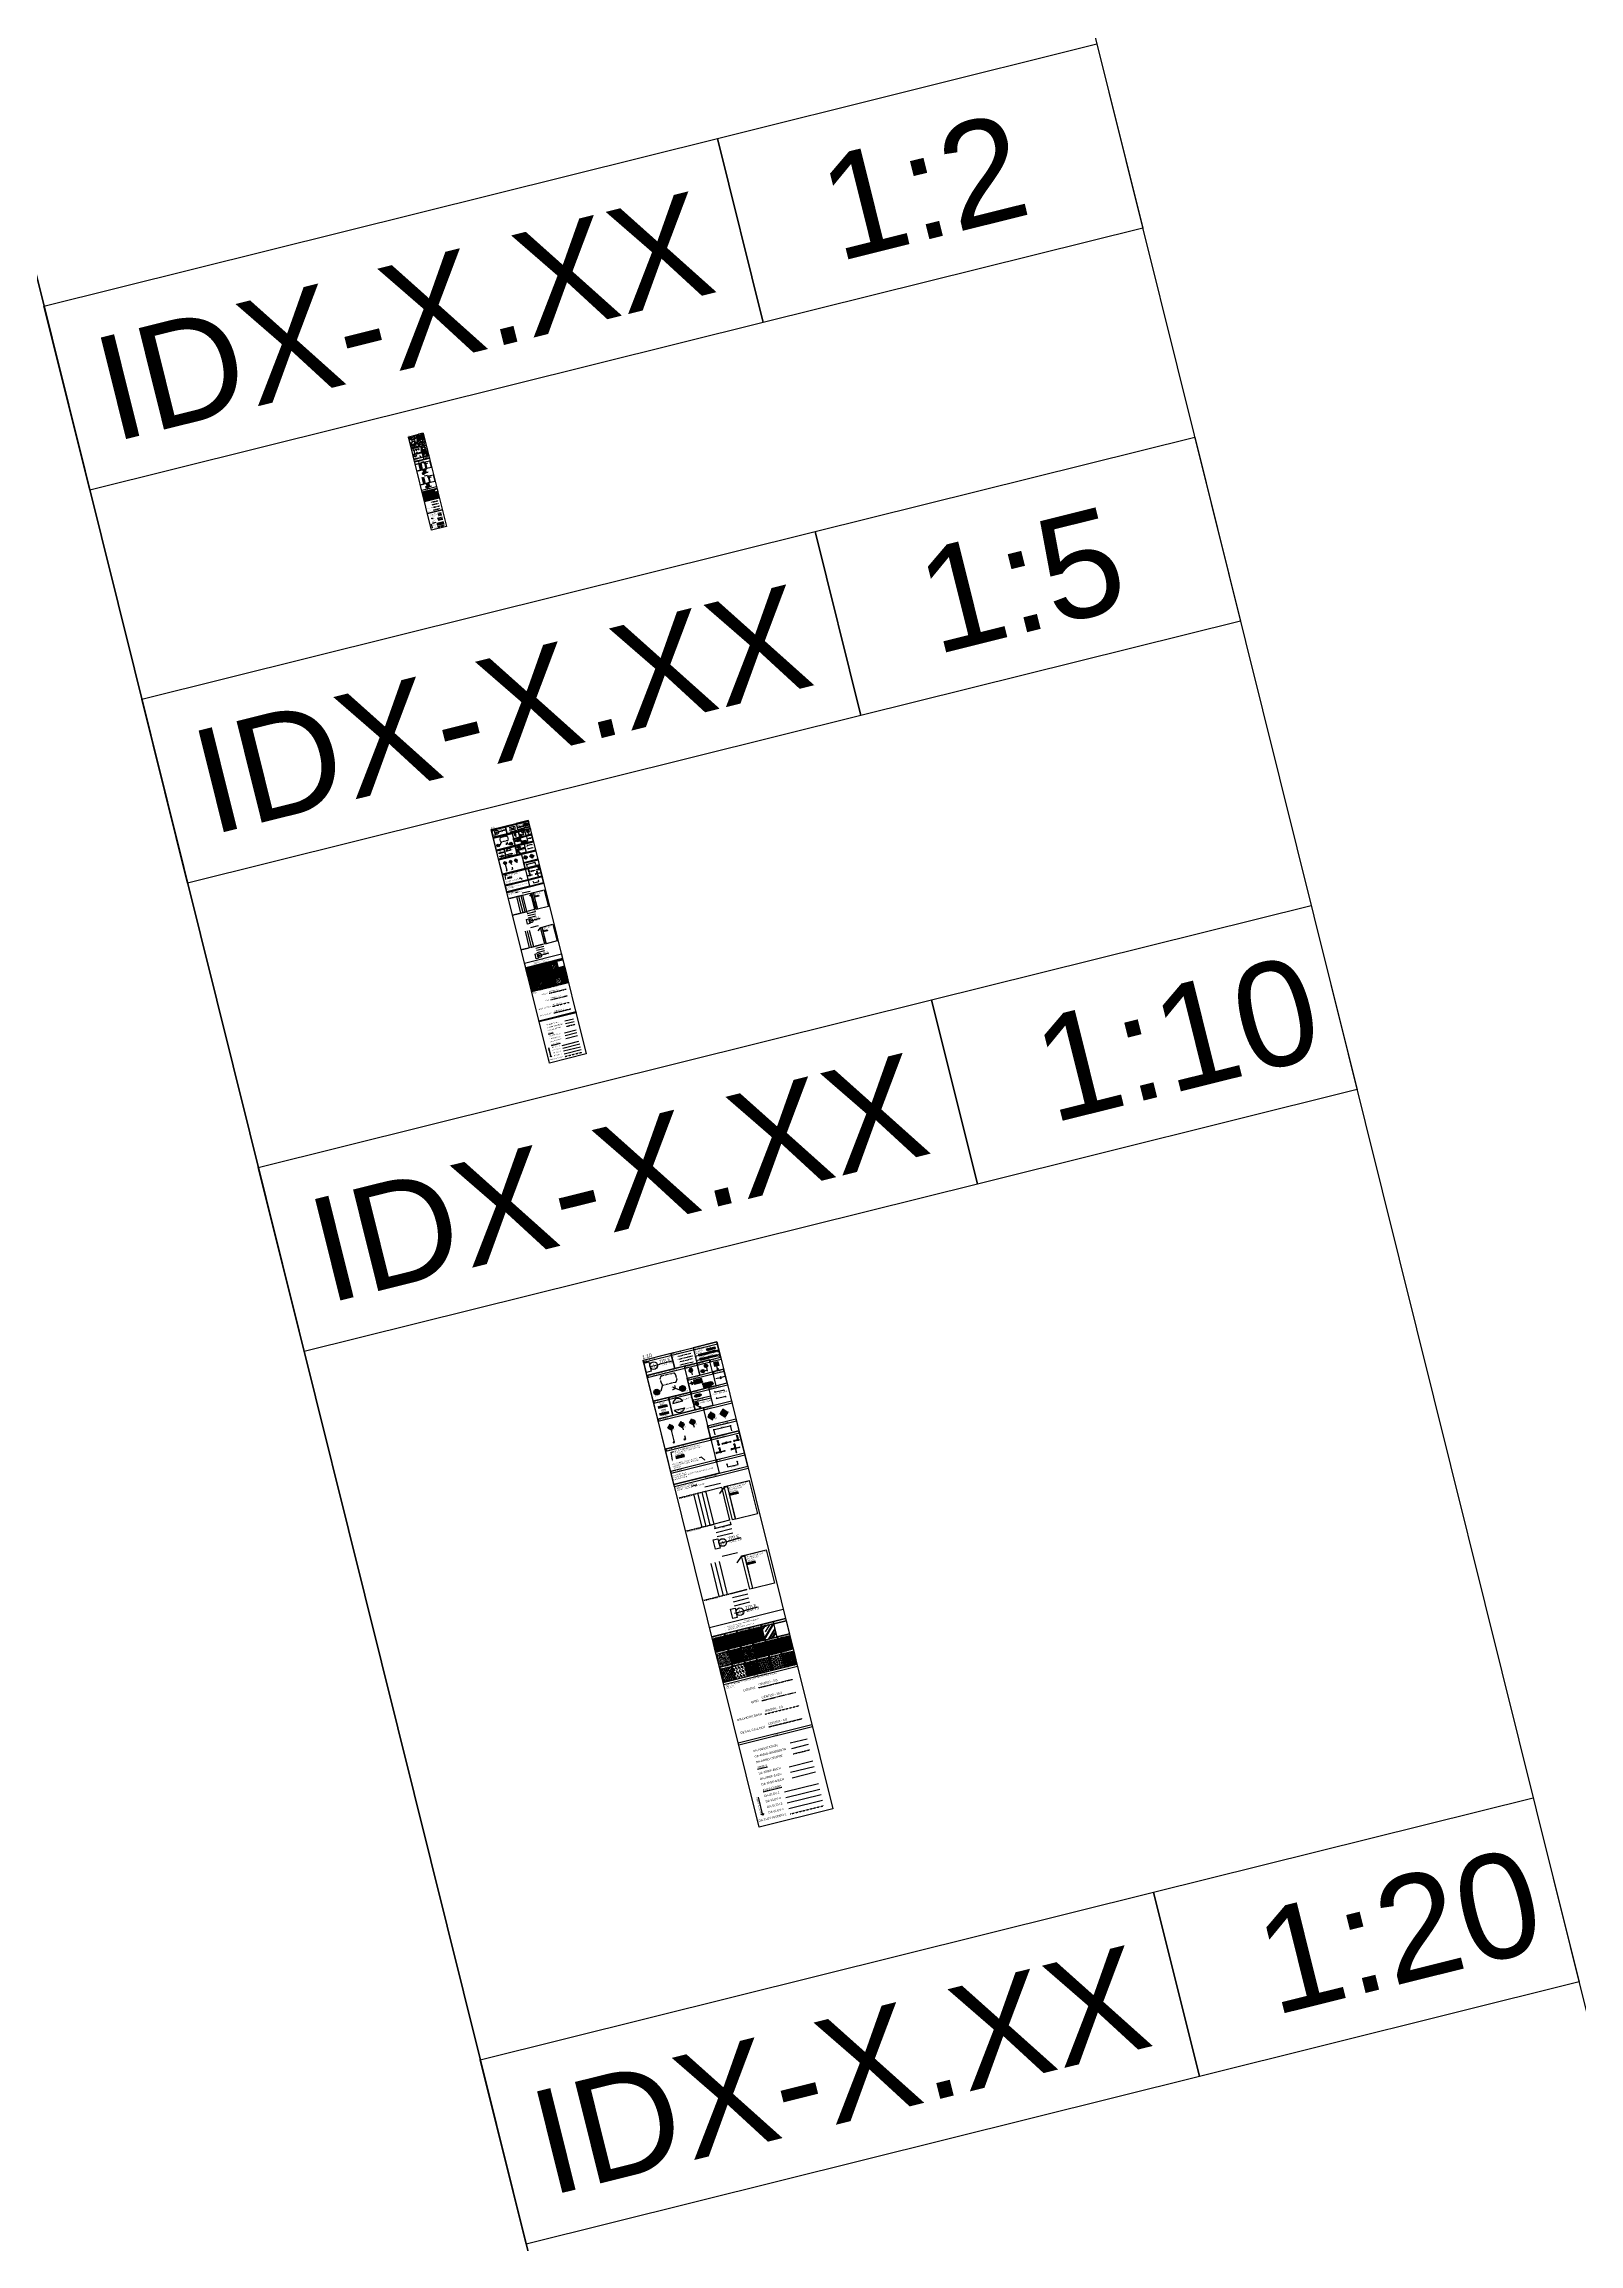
# Model space of a CAD drawing. Header units: inches. Extents: x 122939 to 389145, y 29603 to 574065.
# Drawn here: x 159885 to 192155, y 506926 to 553165 of the extents above; entities that cross this region are included whole.
import ezdxf
from ezdxf import colors
from ezdxf.entities.mleader import LeaderData, LeaderLine
from ezdxf.enums import TextEntityAlignment as Align
from ezdxf.math import Vec2, Vec3

# ---------------------------------------------------------------- set-up
doc = ezdxf.new("R2010")
doc.units = ezdxf.units.IN
doc.header["$MEASUREMENT"] = 0
for name, pattern in [('CENTER', [2, 1.25, -0.25, 0.25, -0.25]), ('CENTERX2', [4, 2.5, -0.5, 0.5, -0.5]), ('HIDDEN', [0.375, 0.25, -0.125])]:
    doc.linetypes.add(name, pattern=pattern)
doc.layers.add('A-GLAZ', color=134, linetype='Continuous', lineweight=18)
for name, color, linetype in [('DA-ANNO-CENTER', 1, 'CENTER'), ('DA-ANNO-DIMENSION', 1, 'Continuous'), ('DA-ANNO-GRIDLINE', 1, 'CENTERX2'), ('DA-ANNO-GRIDTAG', 2, 'Continuous'), ('DA-ANNO-ROOMTAG', 2, 'Continuous'), ('DA-ANNOTATION', 2, 'Continuous'), ('DA-BP-HATCH', 8, 'Continuous'), ('DA-ELEV-1', 6, 'Continuous'), ('DA-ELEV-2', 3, 'Continuous'), ('DA-ELEV-3', 1, 'Continuous'), ('DA-ELEV-4', 8, 'Continuous'), ('DA-ELEV-6', 6, 'Continuous'), ('DA-ELEV-HATCH', 8, 'Continuous'), ('DA-ELEV-HIDDEN-1', 1, 'HIDDEN'), ('DA-TITLEBLOCK', 3, 'Continuous'), ('DA-XREF-ARCH', 7, 'Continuous'), ('DA-XREF-ELEC', 7, 'Continuous'), ('DA-XREF-MECH', 7, 'Continuous')]:
    doc.layers.add(name, color=color, linetype=linetype)
doc.styles.add('ARIAL', font='arial.ttf')
doc.styles.add('DA', font='arial.ttf')
doc.styles.add('DA-dim', font='arial.ttf')
doc.styles.add('DA-NOTE', font='arial.ttf', dxfattribs={"height": 1})
doc.styles.add('DA-NOTE_0.60', font='arial.ttf', dxfattribs={"width": 0.6})
doc.styles.add('DA-NOTE_0.80', font='arial.ttf', dxfattribs={"width": 0.8, "height": 1})
doc.styles.add('DA-notes', font='arial.ttf')
doc.styles.get("Standard").update_dxf_attribs({"font": 'arial.ttf'})
doc.dimstyles.new('DA-10', dxfattribs={"dimtxt": 25, "dimasz": 18.75, "dimexe": 12.5, "dimexo": 37.5, "dimgap": 6.25, "dimtad": 1, "dimdec": 0, "dimdsep": 46, "dimtxsty": 'DA-dim', "dimblk": 'ARCHTICK', "dimcen": 0, "dimdle": 12.5, "dimadec": 0, "dimazin": 0, "dimtfac": 1, "dimtdec": 0, "dimtix": 1, "dimtmove": 2, "dimatfit": 3, "dimfxl": 1, "dimarcsym": 0})
doc.dimstyles.new('DA-2', dxfattribs={"dimtxt": 5, "dimasz": 3.75, "dimexe": 2.5, "dimexo": 7.5, "dimgap": 1.25, "dimtad": 1, "dimdec": 0, "dimdsep": 46, "dimtxsty": 'DA-dim', "dimblk": 'ARCHTICK', "dimcen": 5, "dimdle": 2.5, "dimadec": 0, "dimazin": 0, "dimtfac": 1, "dimtdec": 0, "dimtix": 1, "dimtmove": 2, "dimatfit": 3, "dimfxl": 1, "dimarcsym": 0})
doc.dimstyles.new('DA-5', dxfattribs={"dimtxt": 12.5, "dimasz": 9.375, "dimexe": 6.25, "dimexo": 18.75, "dimgap": 3.125, "dimtad": 1, "dimtoh": 1, "dimdec": 0, "dimdsep": 46, "dimtxsty": 'DA-dim', "dimblk": 'ARCHTICK', "dimcen": 12.5, "dimdle": 6.25, "dimadec": 0, "dimazin": 0, "dimtfac": 1, "dimtdec": 0, "dimtix": 1, "dimtmove": 2, "dimatfit": 3, "dimfxl": 1, "dimarcsym": 0})
doc.dimstyles.new('DA-DIM 1_1', dxfattribs={"dimtxt": 0.09375, "dimasz": 0.070312, "dimexe": 0.09375, "dimexo": 0.09375, "dimgap": 0.046875, "dimtad": 1, "dimdec": 3, "dimzin": 3, "dimdsep": 46, "dimlunit": 4, "dimtxsty": 'ARIAL', "dimblk": 'ARCHTICK', "dimcen": 4, "dimdle": 0.09375, "dimclrd": 256, "dimclre": 256, "dimclrt": 256, "dimadec": 0, "dimazin": 0, "dimtfac": 1, "dimtdec": 3, "dimtix": 1, "dimtmove": 2, "dimatfit": 3, "dimfxl": 1, "dimfrac": 2, "dimtolj": 1, "dimtzin": 0, "dimlwd": -1, "dimlwe": -1, "dimarcsym": 0})

# ---------------------------------------------------------------- blocks, each defined once
blk = doc.blocks.new('*U457')
at = {"transparency": 33554687}
h = blk.add_hatch(color=254, dxfattribs=at)
h.dxf.hatch_style = 1
h.paths.add_polyline_path([(-0.08, 0.14), (-0.16, 0), (-0.08, -0.14), (0.08, -0.14), (0.16, 0), (0.08, 0.14)])
blk.add_line((0, -0.15), (0, -0.4))
blk.add_lwpolyline([(-0.08, 0.15), (-0.17, 0), (-0.08, -0.15), (0.08, -0.15), (0.17, 0), (0.08, 0.15)], close=True)
at = {"style": 'DA-NOTE_0.80', "width": 0.8, "flags": 8}
blk.add_attdef('PARTITIONTYPE', text='', height=0.1, dxfattribs=at).set_placement((0, 0), align=Align.MIDDLE_CENTER)
blk = doc.blocks.new('*U454')
for p, q in [((-0.03, 0), (-0.41, 0)), ((0.35, 0), (0.03, 0))]:
    blk.add_line(p, q)
blk.add_lwpolyline([(0.03, 0), (0.02, 0.1), (-0.02, -0.1), (-0.03, 0)])
blk = doc.blocks.new('*U455')
at = {"transparency": 33554687}
h = blk.add_hatch(color=254, dxfattribs=at)
h.dxf.hatch_style = 1
h.paths.add_polyline_path([(-0.16, 0.15), (0.16, 0.15), (0.16, -0.15), (-0.16, -0.15)])
for p, q in [((-0.06, -0.36), (0.06, -0.47)), ((0.06, -0.36), (-0.06, -0.47)), ((0, -0.41), (0, -0.16))]:
    blk.add_line(p, q)
blk.add_lwpolyline([(-0.17, 0.16), (0.17, 0.16), (0.17, -0.16), (-0.17, -0.16)], close=True)
at = {"layer": 'DA-ANNOTATION', "style": 'DA-NOTE_0.80', "width": 0.8}
for tag, p in [('THRESHOLD', (0, 0.08)), ('THRESHOLD#', (0, -0.08))]:
    blk.add_attdef(tag, text='', height=0.1, dxfattribs=at).set_placement(p, align=Align.MIDDLE_CENTER)
blk = doc.blocks.new('*U456')
at = {"transparency": 33554687}
h = blk.add_hatch(color=254, dxfattribs=at)
h.dxf.hatch_style = 1
h.paths.add_polyline_path([(0.68, 0.02), (-0.01, 0.02), (-0.01, 0.17), (0.68, 0.17)])
h = blk.add_hatch(color=256)
h.dxf.hatch_style = 1
edge = h.paths.add_edge_path()
edge.add_line((0.77, 0), (0.85, 0))
edge.add_arc((0.77, 0), 0.0833, 0, 90)
edge.add_line((0.77, 0.08), (0.77, 0))
edge = h.paths.add_edge_path()
edge.add_line((0.77, -0.08), (0.77, 0))
edge.add_line((0.77, 0), (0.69, 0))
edge.add_arc((0.77, 0), 0.0833, 180, 270)
h = blk.add_hatch(color=254, dxfattribs=at)
h.dxf.hatch_style = 1
h.paths.add_polyline_path([(0.68, -0.02), (-0.01, -0.02), (-0.01, -0.17), (0.68, -0.17)])
for p, q in [((0, 0), (0.62, 0)), ((0.62, 0), (0.77, 0)), ((0.62, 0), (0.92, 0)), ((0.77, 0.15), (0.77, -0.15))]:
    blk.add_line(p, q)
blk.add_circle((0.77, 0), 0.0833)
at = {"layer": 'Defpoints'}
for points in [[(0.68, 0.02), (-0.01, 0.02), (-0.01, 0.17), (0.68, 0.17)], [(0.68, -0.02), (-0.01, -0.02), (-0.01, -0.17), (0.68, -0.17)]]:
    blk.add_lwpolyline(points, close=True, dxfattribs=at)
at = {"style": 'DA-NOTE_0.80', "width": 0.8}
blk.add_attdef('CEILINGHEIGHT', text='', height=0.1, dxfattribs=at).set_placement((0, 0), align=Align.BOTTOM_LEFT)
blk.add_attdef('CEILINGFINISH', text='', height=0.1, dxfattribs=at).set_placement((0, -0.03), align=Align.TOP_LEFT)
blk = doc.blocks.new('*U458')
h = blk.add_hatch(color=256)
h.dxf.hatch_style = 1
edge = h.paths.add_edge_path()
edge.add_line((-0.19, 0), (-0.11, 0))
edge.add_arc((-0.19, 0), 0.0833, 0, 90)
edge.add_line((-0.19, 0.08), (-0.19, 0))
edge = h.paths.add_edge_path()
edge.add_line((-0.19, -0.08), (-0.19, 0))
edge.add_line((-0.19, 0), (-0.28, 0))
edge.add_arc((-0.19, 0), 0.0833, 180, 270)
at = {"transparency": 33554687}
h = blk.add_hatch(color=254, dxfattribs=at)
h.dxf.hatch_style = 1
h.paths.add_polyline_path([(0, 0.02), (0.69, 0.02), (0.69, 0.17), (0, 0.17)])
h = blk.add_hatch(color=254, dxfattribs=at)
h.dxf.hatch_style = 1
h.paths.add_polyline_path([(0, -0.02), (0.69, -0.02), (0.69, -0.17), (0, -0.17)])
for p, q in [((-0.34, 0), (-0.05, 0)), ((-0.19, 0.15), (-0.19, -0.15)), ((-0.1, 0), (-0.19, 0)), ((0, 0), (-0.1, 0)), ((0, 0), (0.62, 0))]:
    blk.add_line(p, q)
blk.add_circle((-0.19, 0), 0.0833)
at = {"layer": 'Defpoints'}
for points in [[(0, 0.02), (0.69, 0.02), (0.69, 0.17), (0, 0.17)], [(0, -0.02), (0.69, -0.02), (0.69, -0.17), (0, -0.17)]]:
    blk.add_lwpolyline(points, close=True, dxfattribs=at)
at = {"style": 'DA-NOTE_0.80', "width": 0.8}
blk.add_attdef('CEILINGHEIGHT', text='', height=0.1, dxfattribs=at).set_placement((0, 0), align=Align.BOTTOM_LEFT)
blk.add_attdef('CEILINGFINISH', text='', height=0.1, dxfattribs=at).set_placement((0, -0.03), align=Align.TOP_LEFT)
blk = doc.blocks.new('DA - Datum Line_NEW')
blk.add_lwpolyline([(0.42, 0, 0.727273), (-0.42, 0)], format="xyb", close=True)
at = {"style": 'DA-NOTE_0.80', "width": 0.8}
blk.add_attdef('HEIGHT', text='', height=0.1, dxfattribs=at).set_placement((0, 0.11), align=Align.MIDDLE_CENTER)
blk.add_attdef('FLOOR', text='', height=0.1, dxfattribs=at).set_placement((0.52, 0.11), align=Align.MIDDLE_LEFT)
blk = doc.blocks.new('*U459')
blk.add_lwpolyline([(0.42, 0, -0.727273), (-0.42, 0)], format="xyb", close=True)
at = {"style": 'DA-NOTE_0.80', "width": 0.8}
blk.add_attdef('HEIGHT', text='', height=0.1, dxfattribs=at).set_placement((0, -0.11), align=Align.MIDDLE_CENTER)
blk.add_attdef('FLOOR', text='', height=0.1, dxfattribs=at).set_placement((0.52, -0.11), align=Align.MIDDLE_LEFT)
blk = doc.blocks.new('DA - Door Tag_NEW')
h = blk.add_hatch(color=254)
h.dxf.hatch_style = 1
edge = h.paths.add_edge_path()
edge.add_ellipse((0, 0), major_axis=(-0.271, 0), ratio=0.423963, start_angle=0, end_angle=360)
blk.add_ellipse((0, 0), major_axis=(-0.281, 0), ratio=0.444444)
at = {"layer": 'DA-ANNOTATION', "style": 'DA-NOTE_0.80', "width": 0.8, "flags": 8}
blk.add_attdef('DOORTAG', text='', height=0.1, dxfattribs=at).set_placement((0, 0), align=Align.MIDDLE_CENTER)
blk = doc.blocks.new('*U480')
blk.add_lwpolyline([(-0.34, 0.08), (-0.42, 0), (0.42, 0), (0.34, -0.08)])
at = {"style": 'DA-NOTE_0.80', "width": 0.8}
blk.add_attdef('GRAINDIRECTION', text='', height=0.1, dxfattribs=at).set_placement((0, -0.16), align=Align.MIDDLE_CENTER)
blk = doc.blocks.new('*U453')
blk.add_lwpolyline([(-0.34, 0.08), (-0.42, 0), (0.42, 0), (0.34, -0.08)])
at = {"style": 'DA-NOTE_0.80', "width": 0.8}
blk.add_attdef('GRAINDIRECTION', text='', height=0.1, dxfattribs=at).set_placement((0, -0.16), align=Align.MIDDLE_CENTER)
blk = doc.blocks.new('_ARCHTICK')
at = {"color": 0, "linetype": 'ByBlock', "const_width": 0.15}
blk.add_lwpolyline([(-0.5, -0.5), (0.5, 0.5)], dxfattribs=at)
blk = doc.blocks.new('*U461')
at = {"transparency": 33554687}
h = blk.add_hatch(color=254, dxfattribs=at)
h.dxf.hatch_style = 1
edge = h.paths.add_edge_path()
edge.add_arc((0, 0), 0.135, 0, 360)
blk.add_line((0, -0.15), (0, -0.44))
at = {"color": 2}
blk.add_circle((0, 0), 0.146, dxfattribs=at)
at = {"style": 'DA-NOTE_0.80', "width": 0.8, "flags": 8}
blk.add_attdef('GRID', text='', height=0.12, dxfattribs=at).set_placement((0, 0), align=Align.MIDDLE_CENTER)
blk = doc.blocks.new('*U462')
at = {"transparency": 33554687}
h = blk.add_hatch(color=254, dxfattribs=at)
h.dxf.hatch_style = 1
edge = h.paths.add_edge_path()
edge.add_arc((0, 0), 0.135, 0, 360)
blk.add_line((0.15, 0), (0.44, 0))
at = {"color": 2}
blk.add_circle((0, 0), 0.146, dxfattribs=at)
at = {"style": 'DA-NOTE_0.80', "width": 0.8, "flags": 8}
blk.add_attdef('GRID', text='', height=0.12, dxfattribs=at).set_placement((0, 0), align=Align.MIDDLE_CENTER)
blk = doc.blocks.new('*U452')
at = {"transparency": 16777216}
h = blk.add_hatch(color=254, dxfattribs=at)
h.dxf.hatch_style = 1
h.paths.add_polyline_path([(-0.3399, 0.1524), (0.3399, 0.1524), (0.3399, 0.0101), (-0.3399, 0.0101)])
blk.add_lwpolyline([(-0.35, 0.1625), (0.35, 0.1625), (0.35, 0), (-0.35, 0)], close=True, dxfattribs=at)
at = {"layer": 'DA-ANNOTATION', "transparency": 16777216, "style": 'DA-NOTE_0.80', "width": 0.8}
blk.add_attdef('FINISHTAG', text='', height=0.1, dxfattribs=at).set_placement((0, 0.08125), align=Align.MIDDLE_CENTER)
blk = doc.blocks.new('*U465')
at = {"layer": 'DA-ANNOTATION', "linetype": 'HIDDEN', "ltscale": 0.5}
for p, q in [((-58.9, 71.3), (0, 71.3)), ((-58.9, 0), (0, 0))]:
    blk.add_line(p, q, dxfattribs=at)
at = {"layer": 'DA-ELEV-1'}
blk.add_lwpolyline([(0, 71.3), (33.6, 71.3), (33.6, 0), (0, 0)], close=True, dxfattribs=at)
at = {"layer": 'Defpoints', "ltscale": 15}
for p, q in [((-0.7, -42), (0.7, -42)), ((0, -41.4), (0, -42.6))]:
    blk.add_line(p, q, dxfattribs=at)
at = {"layer": 'Defpoints', "color": 251, "ltscale": 15, "true_color": 0x636466}
for points in [[(-27, 71.3), (-27, 0)], [(-18, 71.3), (-18, 0)], [(-9, 71.3), (-9, 0)], [(0, 80.3), (33.6, 80.3)], [(-58.9, 0), (-58.9, 1)], [(-40, 0), (0, 0)], [(0, -9), (33.6, -9)], [(0, -18), (33.6, -18)], [(0, -27), (33.6, -27)]]:
    blk.add_lwpolyline(points, dxfattribs=at)
at = {"layer": 'DA-ANNOTATION', "char_height": 2.5, "attachment_point": 1, "style": 'DA-NOTE'}
for s, width, insert in [('FINISHED CEILING', 2930.351, (-58.9, 70.8)), ('\\pxql;FINISHED FLOOR', 2699.156, (-58.9, -0.5))]:
    blk.add_mtext_dynamic_manual_height_columns(s, width=width, gutter_width=0, heights=[809.8], dxfattribs=dict(at, insert=insert))
blk = doc.blocks.new('DA - Room Tag_NEW')
at = {"transparency": 33554687}
h = blk.add_hatch(color=254, dxfattribs=at)
h.dxf.hatch_style = 1
h.paths.add_polyline_path([(-0.339, -0.011), (0.339, -0.011), (0.339, -0.1515), (-0.339, -0.1515)])
blk.add_lwpolyline([(-0.35, 0), (0.35, 0), (0.35, -0.1625), (-0.35, -0.1625)], close=True)
at = {"layer": 'DA-ANNOTATION', "style": 'DA-NOTE_0.80', "width": 0.8}
for tag, p in [('RM_NAME_1', (0, 0.14875)), ('RM_NAME_2', (0, 0.01375)), ('AREA', (0, -0.325))]:
    blk.add_attdef(tag, text='', height=0.1, dxfattribs=at).set_placement(p, align=Align.BOTTOM_CENTER)
blk.add_attdef('RM_NUMBER', text='', height=0.1, dxfattribs=at).set_placement((0, -0.08125), align=Align.MIDDLE_CENTER)
blk = doc.blocks.new('*U464')
at = {"layer": 'Defpoints', "color": 251, "true_color": 0x636466}
for points in [[(1200, -7221), (600, -7221), (600, 0), (1200, 0)], [(1293, 0), (5975, 0), (5975, -7221), (1293, -7221)]]:
    blk.add_lwpolyline(points, close=True, dxfattribs=at)
blk = doc.blocks.new('*D491')
at = {"layer": 'DA-ANNO-DIMENSION', "color": 0, "lineweight": -2, "transparency": 16777216}
for p, q in [((173983, 521967), (174333, 522054)), ((174308, 522102), (174324, 522039)), ((173982, 522021), (173998, 521958))]:
    blk.add_line(p, q, dxfattribs=at)
at = {"layer": 'Defpoints', "color": 0, "transparency": 16777216}
for p in [(173973, 522057), (174299, 522138), (174321, 522051)]:
    blk.add_point(p, dxfattribs=at)
at = {"layer": 'DA-ANNO-DIMENSION', "color": 0, "lineweight": -2, "transparency": 16777216, "xscale": 18.75, "yscale": 18.75, "zscale": 18.75}
for p, rotation in [((174321, 522051), 13.97142328439375), ((173995, 521970), 193.9714232843937)]:
    blk.add_blockref('_ARCHTICK', p, dxfattribs=dict(at, rotation=rotation))
at = {"layer": 'DA-ANNO-DIMENSION', "color": 0, "transparency": 16777216, "insert": (174163, 521992), "char_height": 25, "attachment_point": 5, "rotation": 13.9714, "style": 'DA-dim'}
blk.add_mtext('336', dxfattribs=at)
blk = doc.blocks.new('*D492')
at = {"layer": 'DA-ANNO-DIMENSION', "color": 0, "lineweight": -2, "transparency": 16777216}
for p, q in [((173955, 524037), (174329, 524130)), ((173995, 523930), (173965, 524052)), ((174344, 524017), (174314, 524139))]:
    blk.add_line(p, q, dxfattribs=at)
at = {"layer": 'Defpoints', "color": 0, "transparency": 16777216}
for p in [(174004, 523894), (174317, 524127), (174353, 523981)]:
    blk.add_point(p, dxfattribs=at)
at = {"layer": 'DA-ANNO-DIMENSION', "color": 0, "lineweight": -2, "transparency": 16777216, "xscale": 18.75, "yscale": 18.75, "zscale": 18.75}
for p, rotation in [((173968, 524040), 193.9714232843937), ((174317, 524127), 13.97142328439375)]:
    blk.add_blockref('_ARCHTICK', p, dxfattribs=dict(at, rotation=rotation))
at = {"layer": 'DA-ANNO-DIMENSION', "color": 0, "transparency": 16777216, "insert": (174138, 524102), "char_height": 25, "attachment_point": 5, "rotation": 13.9714, "style": 'DA-dim'}
blk.add_mtext('360', dxfattribs=at)
blk = doc.blocks.new('*U463')
h = blk.add_hatch(color=256)
h.dxf.hatch_style = 1
edge = h.paths.add_edge_path()
edge.add_line((0, -0.34), (0, -0.24))
edge.add_arc((0, 0), 0.243, 90, 270, ccw=False)
edge.add_line((0, 0.24), (0, 0.34))
edge.add_line((0, 0.34), (-0.34, 0))
edge.add_line((-0.34, 0), (0, -0.34))
at = {"layer": 'DA-ANNOTATION', "transparency": 33554687}
h = blk.add_hatch(color=254, dxfattribs=at)
h.dxf.hatch_style = 1
edge = h.paths.add_edge_path()
edge.add_line((-0.23, 0.01), (0.23, 0.01))
edge.add_arc((0, 0), 0.233, 1.946, 178.054)
h = blk.add_hatch(color=254, dxfattribs=at)
h.dxf.hatch_style = 1
edge = h.paths.add_edge_path()
edge.add_line((-0.23, -0.01), (0.23, -0.01))
edge.add_arc((0, 0), 0.233, 181.946, 358.054, ccw=False)
blk.add_line((-0.24, 0), (0.24, 0))
blk.add_lwpolyline([(0, -0.34), (0, -0.24, -1), (0, 0.24), (0, 0.34), (-0.34, 0)], format="xyb", close=True)
blk.add_circle((0, 0), 0.243)
at = {"style": 'DA-NOTE_0.60', "width": 0.6}
blk.add_attdef('VIEWPORT', text='', height=0.1, dxfattribs=at).set_placement((0, 0), align=Align.BOTTOM_CENTER)
blk.add_attdef('SHEET', text='', height=0.1, dxfattribs=at).set_placement((0, -0.04), align=Align.TOP_CENTER)
blk.add_attdef('NOTE', text='', height=0.1, dxfattribs=at).set_placement((0.18, -0.38), align=Align.BOTTOM_LEFT)
blk = doc.blocks.new('*U481')
for points in [[(1.2, -1.6), (0, 0), (-1.2, -1.6)], [(0, 0), (0, -6.8), (22.9, -6.8), (22.9, 0)], [(24, -1.6), (22.9, 0), (21.7, -1.6)]]:
    blk.add_lwpolyline(points)
at = {"style": 'DA-notes', "flags": 8}
blk.add_attdef('ALIGN', text='', height=2.5, dxfattribs=at).set_placement((11.6, -8.8), align=Align.MIDDLE_CENTER)
blk = doc.blocks.new('*U482')
at = {"layer": 'DA-ANNOTATION', "color": 5, "linetype": 'CENTER', "ltscale": 4}
blk.add_lwpolyline([(5, 13.3), (28.3, 13.3, -0.414214), (33.3, 8.3), (33.3, -1.8, -0.414214), (28.3, -6.8), (5, -6.8, -0.414214), (0, -1.8), (0, 8.3, -0.414214)], format="xyb", close=True, dxfattribs=at)
blk = doc.blocks.new('*U483')
at = {"transparency": 33554687}
h = blk.add_hatch(color=254, dxfattribs=at)
h.dxf.hatch_style = 1
edge = h.paths.add_edge_path()
edge.add_line((-0.23, 0.01), (0.23, 0.01))
edge.add_arc((0, 0), 0.231, 2.2052, 177.7948)
h = blk.add_hatch(color=254, dxfattribs=at)
h.dxf.hatch_style = 1
edge = h.paths.add_edge_path()
edge.add_line((-0.23, -0.01), (0.23, -0.01))
edge.add_arc((0, 0), 0.231, 182.2052, 357.7948, ccw=False)
blk.add_line((-0.24, 0), (0.24, 0))
blk.add_lwpolyline([(0.61, 0.47), (0.36, 0), (0.24, 0)])
blk.add_circle((0, 0), 0.24)
at = {"style": 'DA-NOTE_0.60', "width": 0.6}
blk.add_attdef('VIEWPORT', text='', height=0.1, dxfattribs=at).set_placement((0, 0), align=Align.BOTTOM_CENTER)
blk.add_attdef('NOTE', text='', height=0.1, dxfattribs=at).set_placement((-0.36, -0.38), align=Align.BOTTOM_LEFT)
blk.add_attdef('SHEET', text='', height=0.1, dxfattribs=at).set_placement((0, -0.04), align=Align.TOP_CENTER)
blk = doc.blocks.new('*D498')
at = {"layer": 'DA-ANNO-DIMENSION', "color": 0, "lineweight": -2, "transparency": 16777216}
for p, q in [((173104, 524937), (173149, 524914)), ((173149, 524914), (173165, 524906))]:
    blk.add_line(p, q, dxfattribs=at)
at = {"layer": 'Defpoints', "color": 0, "transparency": 16777216}
for p in [(173104, 524937), (173149, 524914)]:
    blk.add_point(p, dxfattribs=at)
at = {"layer": 'DA-ANNO-DIMENSION', "color": 0, "lineweight": -2, "transparency": 16777216, "xscale": 18.75, "yscale": 18.75, "zscale": 18.75, "rotation": 153.2298070248177}
blk.add_blockref('_ARCHTICK', (173149, 524914), dxfattribs=at)
at = {"layer": 'DA-ANNO-DIMENSION', "color": 0, "transparency": 16777216, "insert": (173114, 524931), "char_height": 25, "attachment_point": 5, "rotation": 333.2298, "style": 'DA-dim'}
blk.add_mtext('R50', dxfattribs=at)
blk = doc.blocks.new('*U484')
at = {"transparency": 33554687}
h = blk.add_hatch(color=254, dxfattribs=at)
h.dxf.hatch_style = 1
edge = h.paths.add_edge_path()
edge.add_line((-0.23, 0.01), (0.23, 0.01))
edge.add_arc((0, 0), 0.231, 2.2052, 177.7948)
h = blk.add_hatch(color=254, dxfattribs=at)
h.dxf.hatch_style = 1
edge = h.paths.add_edge_path()
edge.add_line((-0.23, -0.01), (0.23, -0.01))
edge.add_arc((0, 0), 0.231, 182.2052, 357.7948, ccw=False)
blk.add_line((-0.24, 0), (0.24, 0))
blk.add_lwpolyline([(-0.6, 0.2), (-0.36, 0), (-0.24, 0)])
blk.add_circle((0, 0), 0.24)
at = {"style": 'DA-NOTE_0.60', "width": 0.6}
blk.add_attdef('VIEWPORT', text='', height=0.1, dxfattribs=at).set_placement((0, 0), align=Align.BOTTOM_CENTER)
blk.add_attdef('SHEET', text='', height=0.1, dxfattribs=at).set_placement((0, -0.04), align=Align.TOP_CENTER)
blk.add_attdef('NOTE', text='', height=0.1, dxfattribs=at).set_placement((0.18, -0.38), align=Align.BOTTOM_LEFT)
blk = doc.blocks.new('*U485')
h = blk.add_hatch(color=256)
h.dxf.hatch_style = 1
edge = h.paths.add_edge_path()
edge.add_line((0, 0.27), (0, 0.19))
edge.add_arc((0, 0), 0.19, 90, 270)
edge.add_line((0, -0.19), (0, -0.27))
edge.add_line((0, -0.27), (-0.27, 0))
edge.add_line((-0.27, 0), (0, 0.27))
at = {"transparency": 33554687}
h = blk.add_hatch(color=254, dxfattribs=at)
h.dxf.hatch_style = 1
edge = h.paths.add_edge_path()
edge.add_line((0.18, 0.01), (-0.18, 0.01))
edge.add_arc((0, 0), 0.18, 3.2272, 176.7728, ccw=False)
h = blk.add_hatch(color=254, dxfattribs=at)
h.dxf.hatch_style = 1
edge = h.paths.add_edge_path()
edge.add_line((0.18, -0.01), (-0.18, -0.01))
edge.add_arc((0, 0), 0.18, 183.2272, 356.7728)
h = blk.add_hatch(color=256)
h.dxf.hatch_style = 1
h.paths.add_polyline_path([(0, -1.22), (-0.12, -1.22), (-0.12, -1.28), (0, -1.28)])
for p, q in [((-0.19, 0), (0.19, 0)), ((0, -1.25), (0, -0.25))]:
    blk.add_line(p, q)
blk.add_lwpolyline([(0, 0.27), (0, 0.19, 1), (0, -0.19), (0, -0.27), (-0.27, 0)], format="xyb", close=True)
blk.add_lwpolyline([(0, -1.22), (-0.12, -1.22), (-0.12, -1.28), (0, -1.28)], close=True)
blk.add_circle((0, 0), 0.19)
at = {"style": 'DA-NOTE_0.60', "width": 0.6}
blk.add_attdef('VIEWPORT', text='', height=0.08, dxfattribs=at).set_placement((0, 0), align=Align.BOTTOM_CENTER)
blk.add_attdef('SHEET', text='', height=0.08, dxfattribs=at).set_placement((0, -0.03), align=Align.TOP_CENTER)
blk.add_attdef('NOTE', text='', height=0.08, dxfattribs=at).set_placement((0.14, -0.31), align=Align.BOTTOM_LEFT)
blk = doc.blocks.new('*U477')
h = blk.add_hatch(color=256)
h.dxf.hatch_style = 1
edge = h.paths.add_edge_path()
edge.add_line((0, 0.27), (0, 0.19))
edge.add_arc((0, 0), 0.19, 90, 270)
edge.add_line((0, -0.19), (0, -0.27))
edge.add_line((0, -0.27), (-0.27, 0))
edge.add_line((-0.27, 0), (0, 0.27))
at = {"transparency": 33554687}
h = blk.add_hatch(color=254, dxfattribs=at)
h.dxf.hatch_style = 1
edge = h.paths.add_edge_path()
edge.add_line((0.18, 0.01), (-0.18, 0.01))
edge.add_arc((0, 0), 0.18, 3.2272, 176.7728, ccw=False)
h = blk.add_hatch(color=254, dxfattribs=at)
h.dxf.hatch_style = 1
edge = h.paths.add_edge_path()
edge.add_line((0.18, -0.01), (-0.18, -0.01))
edge.add_arc((0, 0), 0.18, 183.2272, 356.7728)
h = blk.add_hatch(color=256)
h.dxf.hatch_style = 1
h.paths.add_polyline_path([(0, -1.22), (-0.12, -1.22), (-0.12, -1.28), (0, -1.28)])
for p, q in [((-0.19, 0), (0.19, 0)), ((0, -0.19), (0, -0.44)), ((0, -0.92), (0, -1.25))]:
    blk.add_line(p, q)
blk.add_lwpolyline([(0, 0.27), (0, 0.19, 1), (0, -0.19), (0, -0.27), (-0.27, 0)], format="xyb", close=True)
blk.add_lwpolyline([(0, -1.22), (-0.12, -1.22), (-0.12, -1.28), (0, -1.28)], close=True)
blk.add_circle((0, 0), 0.19)
at = {"style": 'DA-NOTE_0.60', "width": 0.6}
blk.add_attdef('VIEWPORT', text='', height=0.08, dxfattribs=at).set_placement((0, 0), align=Align.BOTTOM_CENTER)
blk.add_attdef('SHEET', text='', height=0.08, dxfattribs=at).set_placement((0, -0.03), align=Align.TOP_CENTER)
blk.add_attdef('NOTE', text='', height=0.08, dxfattribs=at).set_placement((0.14, -0.31), align=Align.BOTTOM_LEFT)
blk = doc.blocks.new('*U478')
h = blk.add_hatch(color=256)
h.dxf.hatch_style = 1
edge = h.paths.add_edge_path()
edge.add_line((0, 0.27), (0, 0.19))
edge.add_arc((0, 0), 0.19, 90, 270)
edge.add_line((0, -0.19), (0, -0.27))
edge.add_line((0, -0.27), (-0.27, 0))
edge.add_line((-0.27, 0), (0, 0.27))
at = {"transparency": 33554687}
h = blk.add_hatch(color=254, dxfattribs=at)
h.dxf.hatch_style = 1
edge = h.paths.add_edge_path()
edge.add_line((0.18, 0.01), (-0.18, 0.01))
edge.add_arc((0, 0), 0.18, 3.2272, 176.7728, ccw=False)
h = blk.add_hatch(color=254, dxfattribs=at)
h.dxf.hatch_style = 1
edge = h.paths.add_edge_path()
edge.add_line((0.18, -0.01), (-0.18, -0.01))
edge.add_arc((0, 0), 0.18, 183.2272, 356.7728)
for p, q in [((-0.19, 0), (0.19, 0)), ((-0.19, 0), (0.19, 0)), ((0, -0.19), (0, -0.44))]:
    blk.add_line(p, q)
blk.add_lwpolyline([(0, 0.27), (0, 0.19, 1), (0, -0.19), (0, -0.27), (-0.27, 0)], format="xyb", close=True)
blk.add_circle((0, 0), 0.19)
blk.add_arc((0, 0), 0.19, 180, 0)
at = {"style": 'DA-NOTE_0.60', "width": 0.6}
blk.add_attdef('VIEWPORT', text='', height=0.08, dxfattribs=at).set_placement((0, 0), align=Align.BOTTOM_CENTER)
blk.add_attdef('SHEET', text='', height=0.08, dxfattribs=at).set_placement((0, -0.03), align=Align.TOP_CENTER)
blk.add_attdef('NOTE', text='', height=0.08, dxfattribs=at).set_placement((0.14, -0.31), align=Align.BOTTOM_LEFT)
blk = doc.blocks.new('DA - Multi Elevation Callout_NEW')
h = blk.add_hatch(color=256)
h.dxf.hatch_style = 1
h.paths.add_polyline_path([(0, 0.34), (0.34, 0), (0, -0.34), (-0.34, 0)])
edge = h.paths.add_edge_path(flags=16)
edge.add_arc((0, 0), 0.24, 0, 360)
at = {"layer": 'DA-BP-HATCH', "transparency": 33554687}
h = blk.add_hatch(color=254, dxfattribs=at)
h.dxf.hatch_style = 1
edge = h.paths.add_edge_path()
edge.add_arc((0, 0), 0.232, 0, 360)
blk.add_lwpolyline([(0, 0.34), (0.34, 0), (0, -0.34), (-0.34, 0)], close=True)
blk.add_circle((0, 0), 0.24)
at = {"style": 'DA-NOTE_0.60', "width": 0.6}
for tag, p in [('VIEWPORT_W', (-0.41, 0)), ('VIEWPORT_N', (0, 0.41)), ('SHEET', (0, 0)), ('VIEWPORT_E', (0.41, 0)), ('VIEWPORT_S', (0, -0.41))]:
    blk.add_attdef(tag, text='', height=0.1, dxfattribs=at).set_placement(p, align=Align.MIDDLE_CENTER)
blk = doc.blocks.new('DA - FINISH TAG_TEST')
at = {"transparency": 16777216}
h = blk.add_hatch(color=254, dxfattribs=at)
h.dxf.hatch_style = 1
h.paths.add_polyline_path([(-0.33, 0.1425), (0.33, 0.1425), (0.33, 0.02), (-0.33, 0.02)])
blk.add_lwpolyline([(-0.35, 0.1625), (0.35, 0.1625), (0.35, 0), (-0.35, 0)], close=True, dxfattribs=at)
at = {"transparency": 16777216, "style": 'DA-NOTE_0.80', "width": 0.8}
blk.add_attdef('NOTE', (-0.35, 0.1825), '', height=0.1, dxfattribs=at)
at = {"layer": 'DA-ANNOTATION', "transparency": 16777216, "style": 'DA-NOTE_0.80', "width": 0.8}
blk.add_attdef('FINISHTAG', text='', height=0.1, dxfattribs=at).set_placement((0, 0.08125), align=Align.MIDDLE_CENTER)
blk = doc.blocks.new('*U479')
at = {"layer": 'DA-ANNOTATION', "linetype": 'HIDDEN', "ltscale": 0.5}
blk.add_line((-59, 0), (0, 0), dxfattribs=at)
at = {"layer": 'DA-ELEV-1'}
blk.add_lwpolyline([(0, 0), (33.6, 0), (33.6, 0), (0, 0)], close=True, dxfattribs=at)
at = {"layer": 'DA-ELEV-6'}
blk.add_lwpolyline([(0, 0), (33.6, 0), (33.6, 0), (0, 0)], close=True, dxfattribs=at)
at = {"layer": 'Defpoints', "ltscale": 15}
for p, q in [((-3.4, -42), (3.4, -42)), ((0, -38.9), (0, -45.1))]:
    blk.add_line(p, q, dxfattribs=at)
at = {"layer": 'Defpoints', "color": 251, "ltscale": 15, "true_color": 0x636466}
for points in [[(-27, 71.3), (-27, 0)], [(-18, 71.3), (-18, 0)], [(-9, 71.3), (-9, 0)], [(0, 80.3), (33.6, 80.3)], [(-59, 0), (-59, 1)], [(0, -9), (33.6, -9)], [(0, -18), (33.6, -18)], [(0, -27), (33.6, -27)]]:
    blk.add_lwpolyline(points, dxfattribs=at)
at = {"layer": 'DA-ANNOTATION', "insert": (-59, -0.4), "char_height": 2.5, "attachment_point": 1, "style": 'DA-NOTE'}
blk.add_mtext_dynamic_manual_height_columns('\\pxql;FINISHED FLOOR', width=2699.156, gutter_width=0, heights=[809.8], dxfattribs=at)
blk = doc.blocks.new('*D489')
at = {"layer": 'DA-ANNO-DIMENSION', "color": 0, "lineweight": -2, "transparency": 16777216}
for p, q in [((170041, 534887), (170216, 534931)), ((170041, 534914), (170049, 534883)), ((170204, 534955), (170212, 534923))]:
    blk.add_line(p, q, dxfattribs=at)
at = {"layer": 'Defpoints', "color": 0, "transparency": 16777216}
for p in [(170036, 534933), (170199, 534973), (170210, 534930)]:
    blk.add_point(p, dxfattribs=at)
at = {"layer": 'DA-ANNO-DIMENSION', "color": 0, "lineweight": -2, "transparency": 16777216, "xscale": 9.375, "yscale": 9.375, "zscale": 9.375}
for p, rotation in [((170047, 534889), 193.9714232843937), ((170210, 534930), 13.97142328439375)]:
    blk.add_blockref('_ARCHTICK', p, dxfattribs=dict(at, rotation=rotation))
at = {"layer": 'DA-ANNO-DIMENSION', "color": 0, "transparency": 16777216, "insert": (170126, 534918), "char_height": 12.5, "attachment_point": 5, "rotation": 13.9714, "style": 'DA-dim'}
blk.add_mtext('168', dxfattribs=at)
blk = doc.blocks.new('*D490')
at = {"layer": 'DA-ANNO-DIMENSION', "color": 0, "lineweight": -2, "transparency": 16777216}
for p, q in [((170027, 535922), (170214, 535969)), ((170047, 535869), (170032, 535930)), ((170222, 535913), (170207, 535973))]:
    blk.add_line(p, q, dxfattribs=at)
at = {"layer": 'Defpoints', "color": 0, "transparency": 16777216}
for p in [(170208, 535967), (170052, 535851), (170226, 535895)]:
    blk.add_point(p, dxfattribs=at)
at = {"layer": 'DA-ANNO-DIMENSION', "color": 0, "lineweight": -2, "transparency": 16777216, "xscale": 9.375, "yscale": 9.375, "zscale": 9.375}
for p, rotation in [((170033, 535924), 193.9714232843937), ((170208, 535967), 13.97142328439375)]:
    blk.add_blockref('_ARCHTICK', p, dxfattribs=dict(at, rotation=rotation))
at = {"layer": 'DA-ANNO-DIMENSION', "color": 0, "transparency": 16777216, "insert": (170118, 535955), "char_height": 12.5, "attachment_point": 5, "rotation": 13.9714, "style": 'DA-dim'}
blk.add_mtext('180', dxfattribs=at)
blk = doc.blocks.new('*D500')
at = {"layer": 'DA-ANNO-DIMENSION', "color": 0, "lineweight": -2, "transparency": 16777216}
for p, q in [((169602, 536372), (169624, 536361)), ((169624, 536361), (169632, 536357))]:
    blk.add_line(p, q, dxfattribs=at)
at = {"layer": 'Defpoints', "color": 0, "transparency": 16777216}
for p in [(169602, 536372), (169624, 536361)]:
    blk.add_point(p, dxfattribs=at)
at = {"layer": 'DA-ANNO-DIMENSION', "color": 0, "lineweight": -2, "transparency": 16777216, "xscale": 9.375, "yscale": 9.375, "zscale": 9.375, "rotation": 153.2298070249218}
blk.add_blockref('_ARCHTICK', (169624, 536361), dxfattribs=at)
at = {"layer": 'DA-ANNO-DIMENSION', "color": 0, "transparency": 16777216, "insert": (169607, 536369), "char_height": 12.5, "attachment_point": 5, "rotation": 333.2298, "style": 'DA-dim'}
blk.add_mtext('R25', dxfattribs=at)
blk = doc.blocks.new('*D494')
at = {"layer": 'DA-ANNO-DIMENSION', "color": 0, "lineweight": -2, "transparency": 16777216}
for p, q in [((167847, 544203), (167917, 544221)), ((167847, 544214), (167850, 544202)), ((167912, 544230), (167915, 544218))]:
    blk.add_line(p, q, dxfattribs=at)
at = {"layer": 'Defpoints', "color": 0, "transparency": 16777216}
for p in [(167845, 544221), (167910, 544238), (167915, 544220)]:
    blk.add_point(p, dxfattribs=at)
at = {"layer": 'DA-ANNO-DIMENSION', "color": 0, "lineweight": -2, "transparency": 16777216, "xscale": 3.75, "yscale": 3.75, "zscale": 3.75}
for p, rotation in [((167849, 544204), 193.9714232843937), ((167915, 544220), 13.97142328439375)]:
    blk.add_blockref('_ARCHTICK', p, dxfattribs=dict(at, rotation=rotation))
at = {"layer": 'DA-ANNO-DIMENSION', "color": 0, "transparency": 16777216, "insert": (167881, 544216), "char_height": 5, "attachment_point": 5, "rotation": 13.9714, "style": 'DA-dim'}
blk.add_mtext('67', dxfattribs=at)
blk = doc.blocks.new('*D493')
at = {"layer": 'DA-ANNO-DIMENSION', "color": 0, "lineweight": -2, "transparency": 16777216}
for p, q in [((167842, 544617), (167916, 544636)), ((167849, 544596), (167843, 544620)), ((167919, 544613), (167913, 544638))]:
    blk.add_line(p, q, dxfattribs=at)
at = {"layer": 'Defpoints', "color": 0, "transparency": 16777216}
for p in [(167851, 544589), (167914, 544635), (167921, 544606)]:
    blk.add_point(p, dxfattribs=at)
at = {"layer": 'DA-ANNO-DIMENSION', "color": 0, "lineweight": -2, "transparency": 16777216, "xscale": 3.75, "yscale": 3.75, "zscale": 3.75}
for p, rotation in [((167844, 544618), 193.9714232843937), ((167914, 544635), 13.97142328439375)]:
    blk.add_blockref('_ARCHTICK', p, dxfattribs=dict(at, rotation=rotation))
at = {"layer": 'DA-ANNO-DIMENSION', "color": 0, "transparency": 16777216, "insert": (167878, 544630), "char_height": 5, "attachment_point": 5, "rotation": 13.9714, "style": 'DA-dim'}
blk.add_mtext('72', dxfattribs=at)
blk = doc.blocks.new('*D499')
at = {"layer": 'DA-ANNO-DIMENSION', "color": 0, "lineweight": -2, "transparency": 16777216}
for p, q in [((167671, 544797), (167680, 544793)), ((167680, 544793), (167684, 544791))]:
    blk.add_line(p, q, dxfattribs=at)
at = {"layer": 'Defpoints', "color": 0, "transparency": 16777216}
for p in [(167671, 544797), (167680, 544793)]:
    blk.add_point(p, dxfattribs=at)
at = {"layer": 'DA-ANNO-DIMENSION', "color": 0, "lineweight": -2, "transparency": 16777216, "xscale": 3.75, "yscale": 3.75, "zscale": 3.75, "rotation": 153.2298070249819}
blk.add_blockref('_ARCHTICK', (167680, 544793), dxfattribs=at)
at = {"layer": 'DA-ANNO-DIMENSION', "color": 0, "transparency": 16777216, "insert": (167673, 544796), "char_height": 5, "attachment_point": 5, "rotation": 333.2298, "style": 'DA-dim'}
blk.add_mtext('R10', dxfattribs=at)
blk = doc.blocks.new('*U476')
at = {"transparency": 33554687}
h = blk.add_hatch(color=256, dxfattribs=at)
h.dxf.hatch_style = 1
edge = h.paths.add_edge_path()
edge.add_arc((0, 0), 1.63, 0, 360)
for points in [[(-0.5, 0.8), (-0.5, 8), (-1.3, 8), (0, 9.9)], [(0, 9.9), (1.3, 8), (0.5, 8), (0.5, 0.8)]]:
    blk.add_lwpolyline(points)
blk.add_circle((0, 0), 1.63)
blk = doc.blocks.new('*U466')
at = {"transparency": 33554687}
h = blk.add_hatch(color=256, dxfattribs=at)
h.dxf.hatch_style = 1
edge = h.paths.add_edge_path()
edge.add_arc((0, 0), 1.63, 0, 360)
for points in [[(-0.8, 0.5), (-8, 0.5), (-8, 1.3), (-9.9, 0)], [(0.8, 0.5), (8, 0.5), (8, 1.3), (9.9, 0)], [(9.9, 0), (8, -1.3), (8, -0.5), (0.8, -0.5)], [(-9.9, 0), (-8, -1.3), (-8, -0.5), (-0.8, -0.5)]]:
    blk.add_lwpolyline(points)
blk.add_circle((0, 0), 1.63)
blk = doc.blocks.new('*U467')
at = {"transparency": 33554687}
h = blk.add_hatch(color=256, dxfattribs=at)
h.dxf.hatch_style = 1
edge = h.paths.add_edge_path()
edge.add_arc((0, 0), 1.63, 0, 360)
for points in [[(-0.8, 0.5), (-8, 0.5), (-8, 1.3), (-9.9, 0)], [(-0.5, 0.8), (-0.5, 8), (-1.3, 8), (0, 9.9)], [(0, 9.9), (1.3, 8), (0.5, 8), (0.5, 0.8)], [(0.8, 0.5), (8, 0.5), (8, 1.3), (9.9, 0)], [(9.9, 0), (8, -1.3), (8, -0.5), (0.8, -0.5)], [(-9.9, 0), (-8, -1.3), (-8, -0.5), (-0.8, -0.5)]]:
    blk.add_lwpolyline(points)
blk.add_circle((0, 0), 1.63)
blk = doc.blocks.new('*U468')
at = {"transparency": 33554687}
h = blk.add_hatch(color=256, dxfattribs=at)
h.dxf.hatch_style = 1
edge = h.paths.add_edge_path()
edge.add_arc((0, 0), 1.63, 0, 360)
for points in [[(-0.8, 0.5), (-8, 0.5), (-8, 1.3), (-9.9, 0)], [(-0.5, 0.8), (-0.5, 8), (-1.3, 8), (0, 9.9)], [(0, 9.9), (1.3, 8), (0.5, 8), (0.5, 0.8)], [(0.8, 0.5), (8, 0.5), (8, 1.3), (9.9, 0)], [(9.9, 0), (8, -1.3), (8, -0.5), (0.8, -0.5)], [(-9.9, 0), (-8, -1.3), (-8, -0.5), (-0.8, -0.5)], [(-0.5, -0.8), (-0.5, -8), (-1.3, -8), (0, -9.9)], [(0, -9.9), (1.3, -8), (0.5, -8), (0.5, -0.8)]]:
    blk.add_lwpolyline(points)
blk.add_circle((0, 0), 1.63)
blk = doc.blocks.new('*U469')
at = {"transparency": 33554687}
h = blk.add_hatch(color=256, dxfattribs=at)
h.dxf.hatch_style = 1
edge = h.paths.add_edge_path()
edge.add_arc((0, 0), 1.63, 0, 360)
for points in [[(-0.8, 0.5), (-8, 0.5), (-8, 1.3), (-9.9, 0)], [(-0.5, 0.8), (-0.5, 8), (-1.3, 8), (0, 9.9)], [(0, 9.9), (1.3, 8), (0.5, 8), (0.5, 0.8)], [(-9.9, 0), (-8, -1.3), (-8, -0.5), (-0.8, -0.5)]]:
    blk.add_lwpolyline(points)
blk.add_circle((0, 0), 1.63)
blk = doc.blocks.new('*U470')
at = {"char_height": 0.1, "style": 'DA-NOTE'}
for s, insert, attachment_point in [('C', (0, 0.07), 5), ('L', (-0.01, 0.07), 1)]:
    blk.add_mtext_dynamic_manual_height_columns(s, width=0.0938, gutter_width=90, heights=[0], dxfattribs=dict(at, insert=insert, attachment_point=attachment_point))
blk = doc.blocks.new('*U473')
at = {"layer": 'DA-ANNO-CENTER', "linetype": 'CENTER', "ltscale": 5}
blk.add_line((2.6, 0), (30.3, 0), dxfattribs=at)
at = {"layer": 'DA-ANNO-DIMENSION', "xscale": 24, "yscale": 24, "zscale": 24, "rotation": 90}
blk.add_blockref('*U470', (1.6, 0), dxfattribs=at)
blk = doc.blocks.new('*U474')
at = {"layer": 'DA-ANNO-CENTER', "linetype": 'CENTER', "ltscale": 5}
blk.add_line((2.6, 0), (30.3, 0), dxfattribs=at)
at = {"layer": 'DA-ANNO-DIMENSION', "xscale": 24, "yscale": 24, "zscale": 24}
blk.add_blockref('*U470', (0, -1.6), dxfattribs=at)
at = {"color": 2, "style": 'DA-NOTE_0.80', "width": 0.8}
for tag, p in [('W2?', (-5.4, 0)), ('W1?', (-3.7, 0))]:
    blk.add_attdef(tag, text='', height=1, rotation=270, dxfattribs=at).set_placement(p, align=Align.MIDDLE_CENTER)
blk = doc.blocks.new('*U471')
at = {"layer": 'DA-ANNO-CENTER', "linetype": 'CENTER', "ltscale": 5}
blk.add_line((2.6, 0), (30.3, 0), dxfattribs=at)
at = {"layer": 'DA-ANNO-DIMENSION', "xscale": 24, "yscale": 24, "zscale": 24, "rotation": 90}
blk.add_blockref('*U470', (1.6, 0), dxfattribs=at)
at = {"color": 2, "style": 'DA-NOTE_0.80', "width": 0.8}
for tag, p in [('W2?', (-5.4, 0)), ('W1?', (-3.7, 0))]:
    blk.add_attdef(tag, text='', height=1, rotation=270, dxfattribs=at).set_placement(p, align=Align.MIDDLE_CENTER)
blk = doc.blocks.new('*U472')
at = {"layer": 'DA-ANNO-CENTER', "linetype": 'CENTER', "ltscale": 5}
blk.add_line((2.6, 0), (30.3, 0), dxfattribs=at)
at = {"layer": 'DA-ANNO-DIMENSION', "xscale": 24, "yscale": 24, "zscale": 24}
blk.add_blockref('*U470', (0, -1.6), dxfattribs=at)
blk = doc.blocks.new('*U475')
for p, q in [((0.39, -0.39), (1.02, -0.39)), ((1.02, -0.39), (1.22, -0.39)), ((2.27, -0.39), (1.22, -0.39))]:
    blk.add_line(p, q)
blk.add_circle((0.71, -0.39), 0.315)
at = {"layer": 'Defpoints', "color": 8}
blk.add_lwpolyline([(0, 0), (0.39, 0), (0.39, -0.79), (0, -0.79)], close=True, dxfattribs=at)
at = {"insert": (1.26, -0.43), "char_height": 0.125, "attachment_point": 1, "style": 'DA-NOTE_0.80'}
blk.add_mtext_dynamic_manual_height_columns('SCALE   1:5', width=2.3228, gutter_width=30, heights=[0], dxfattribs=at)
at = {"style": 'DA-NOTE_0.80', "width": 0.8}
blk.add_attdef('VIEWPORT', text='', height=0.125, dxfattribs=at).set_placement((0.71, -0.39), align=Align.BOTTOM_CENTER)
at = {"style": 'DA-NOTE_0.80', "width": 0.75}
blk.add_attdef('SHEET', text='', height=0.125, dxfattribs=at).set_placement((0.71, -0.43), align=Align.TOP_CENTER)
at = {"style": 'DA-NOTE_0.80', "width": 0.8}
blk.add_attdef('TITLE', text='', height=0.25, dxfattribs=at).set_placement((1.22, -0.39), align=Align.BOTTOM_LEFT)
blk = doc.blocks.new('*U487')
for p, q in [((0.39, -0.39), (1.02, -0.39)), ((1.02, -0.39), (1.22, -0.39)), ((2.27, -0.39), (1.22, -0.39))]:
    blk.add_line(p, q)
blk.add_circle((0.71, -0.39), 0.315)
at = {"layer": 'Defpoints', "color": 8}
blk.add_lwpolyline([(0, 0), (0.39, 0), (0.39, -0.79), (0, -0.79)], close=True, dxfattribs=at)
at = {"insert": (1.26, -0.43), "char_height": 0.125, "attachment_point": 1, "style": 'DA-NOTE_0.80'}
blk.add_mtext_dynamic_manual_height_columns('SCALE   1:10', width=2.3228, gutter_width=30, heights=[0], dxfattribs=at)
at = {"style": 'DA-NOTE_0.80', "width": 0.8}
blk.add_attdef('VIEWPORT', text='', height=0.125, dxfattribs=at).set_placement((0.71, -0.39), align=Align.BOTTOM_CENTER)
at = {"style": 'DA-NOTE_0.80', "width": 0.75}
blk.add_attdef('SHEET', text='', height=0.125, dxfattribs=at).set_placement((0.71, -0.43), align=Align.TOP_CENTER)
at = {"style": 'DA-NOTE_0.80', "width": 0.8}
blk.add_attdef('TITLE', text='', height=0.25, dxfattribs=at).set_placement((1.22, -0.39), align=Align.BOTTOM_LEFT)
blk = doc.blocks.new('*U488')
for p, q in [((0.39, -0.39), (1.02, -0.39)), ((1.02, -0.39), (1.22, -0.39)), ((2.27, -0.39), (1.22, -0.39))]:
    blk.add_line(p, q)
blk.add_circle((0.71, -0.39), 0.315)
at = {"layer": 'Defpoints', "color": 8}
blk.add_lwpolyline([(0, 0), (0.39, 0), (0.39, -0.79), (0, -0.79)], close=True, dxfattribs=at)
at = {"insert": (1.26, -0.43), "char_height": 0.125, "attachment_point": 1, "style": 'DA-NOTE_0.80'}
blk.add_mtext_dynamic_manual_height_columns('SCALE   1:2', width=2.3228, gutter_width=30, heights=[0], dxfattribs=at)
at = {"style": 'DA-NOTE_0.80', "width": 0.8}
blk.add_attdef('VIEWPORT', text='', height=0.125, dxfattribs=at).set_placement((0.71, -0.39), align=Align.BOTTOM_CENTER)
at = {"style": 'DA-NOTE_0.80', "width": 0.75}
blk.add_attdef('SHEET', text='', height=0.125, dxfattribs=at).set_placement((0.71, -0.43), align=Align.TOP_CENTER)
at = {"style": 'DA-NOTE_0.80', "width": 0.8}
blk.add_attdef('TITLE', text='', height=0.25, dxfattribs=at).set_placement((1.22, -0.39), align=Align.BOTTOM_LEFT)
blk = doc.blocks.new('gl04')
at = {"color": 252, "linetype": 'HIDDEN', "ltscale": 0.5}
for p, q in [((1050, 2900, 0), (-1050, 2900, 0)), ((0, 2900, 0), (0, 0))]:
    blk.add_line(p, q, dxfattribs=at)
at = {"color": 252, "linetype": 'HIDDEN', "ltscale": 0.5, "elevation": 0}
for points in [[(-1000, 3500), (-538, 3500, -0.186847), (-397, 3862), (-725, 4189, 0.192422)], [(-362, 3897, -0.174835), (-25, 4037), (-25, 4500, 0.185948), (-689, 4224)], [(-55, 4468, 0.169582), (-646, 4223), (-361, 3938, -0.148901), (-55, 4065)], [(362, 3897, 0.174835), (25, 4037), (25, 4500, -0.185948), (689, 4224)], [(55, 4468, -0.169582), (646, 4223), (361, 3938, 0.148901), (55, 4065)], [(1000, 3500), (538, 3500, 0.186847), (397, 3862), (725, 4189, -0.192422)], [(-724, 4146, 0.176224), (-970, 3530), (-567, 3530, -0.16021), (-438, 3860)], [(488, 3500), (-488, 3500, -1)], [(457, 3530), (-457, 3530, -0.936442)], [(724, 4146, -0.176224), (970, 3530), (567, 3530, 0.16021), (438, 3860)]]:
    blk.add_lwpolyline(points, format="xyb", close=True, dxfattribs=at)
blk.add_lwpolyline([(1050, 3500), (1050, 0), (-1050, 0), (-1050, 3500)], dxfattribs=at)
at = {"color": 252, "linetype": 'HIDDEN', "ltscale": 0.5}
for points in [[(-1000, 3450), (-538, 3450), (-538, 2940), (-1000, 2940)], [(-970, 3420), (-567, 3420), (-567, 2970), (-970, 2970)], [(-488, 3450), (-25, 3450), (-25, 2940), (-488, 2940)], [(-457, 3420), (-55, 3420), (-55, 2970), (-457, 2970)], [(488, 3450), (25, 3450), (25, 2940), (488, 2940)], [(458, 3420), (55, 3420), (55, 2970), (458, 2970)], [(1000, 3450), (538, 3450), (538, 2940), (1000, 2940)], [(970, 3420), (568, 3420), (568, 2970), (970, 2970)], [(-1000, 50), (-538, 50), (-538, 2860), (-1000, 2860)], [(-970, 80), (-567, 80), (-567, 2830), (-970, 2830)], [(-488, 50), (-25, 50), (-25, 2860), (-488, 2860)], [(-457, 80), (-55, 80), (-55, 2830), (-457, 2830)], [(488, 50), (25, 50), (25, 2860), (488, 2860)], [(458, 80), (55, 80), (55, 2830), (458, 2830)], [(1000, 50), (538, 50), (538, 2860), (1000, 2860)], [(970, 80), (568, 80), (568, 2830), (970, 2830)]]:
    blk.add_lwpolyline(points, close=True, dxfattribs=at)
blk.add_arc((0, 3500, 0), 1050, 0, 180, dxfattribs=at)
at = {"layer": 'A-GLAZ', "linetype": 'HIDDEN'}
for points in [[(0, 0), (-1000, 1455), (0, 2900)], [(0, 0), (1000, 1455), (0, 2900)]]:
    blk.add_lwpolyline(points, dxfattribs=at)
blk = doc.blocks.new('*U460')
at = {"transparency": 33554687}
h = blk.add_hatch(color=254, dxfattribs=at)
h.dxf.hatch_style = 1
edge = h.paths.add_edge_path()
edge.add_arc((0, 0), 0.124, 0, 360)
blk.add_line((0, -0.18), (0, -0.14))
blk.add_circle((0, 0), 0.135)
at = {"style": 'DA-NOTE_0.80', "width": 0.8}
blk.add_attdef('CORNERGUARDTYPE', text='', height=0.1, dxfattribs=at).set_placement((0, 0), align=Align.MIDDLE_CENTER)
blk.add_attdef('CORNERGUARDNOTE', text='', height=0.1, dxfattribs=at).set_placement((0.16, 0), align=Align.MIDDLE_LEFT)
blk.add_leader([(0.2, -0.33), (0, -0.18)], dimstyle='DA-DIM 1_1', override={"dimasz": 0.1, "dimldrblk": 'DotBlank'})

msp = doc.modelspace()

# ---------------------------------------------------------------- hatches: boundary and pattern name
at = {"layer": 'DA-ELEV-HATCH', "transparency": 33554483}
h = msp.add_hatch(dxfattribs=at)
h.set_pattern_fill('DOLMIT', color=256, scale=10, angle=13.9714233)
h.set_pattern_definition([(13.971423, (166950.5893, 538199.9782), (-0.6035948, 2.4260407), []), (58.97142, (166950.589, 538199.978), (-6.059271, 3.644892), [3.535534, -7.071068])])
h.paths.add_polyline_path([(167941.219, 543763.79), (167992.896, 543776.647), (168006.461, 543722.127), (167954.784, 543709.27)])
h = msp.add_hatch(color=256, dxfattribs=at)
h.dxf.hatch_style = 1
h.paths.add_polyline_path([(167992.896, 543776.647), (168044.574, 543789.504), (168058.138, 543734.984), (168006.461, 543722.127)])
at = {"layer": 'DA-ELEV-HATCH', "transparency": 33554687}
h = msp.add_hatch(dxfattribs=at)
h.set_pattern_fill('AR-RROOF', color=256, scale=20, angle=58.9714233)
h.set_pattern_definition([(58.9714, (172248.313, 543105.734), (5.54228, 48.01336), [300, -40, 100, -20]), (58.9714, (172253.455, 543133.682), (-33.10312, -3.42682), [60, -6.6, 120, -15]), (58.97142, (172238.9, 543123.066), (42.125817, 96.02591), [160, -28, 80, -20])])
h.paths.add_polyline_path([(168109.815, 543747.841), (168096.251, 543802.361), (168044.574, 543789.504), (168058.138, 543734.984)])
at = {"layer": 'DA-ELEV-HATCH'}
h = msp.add_hatch(dxfattribs=at)
h.set_pattern_fill('ANSI32', color=256, scale=10, angle=13.9714233)
h.set_pattern_definition([(58.97142, (166950.5893, 538199.978), (-3.2134137, 1.9329957), []), (58.97142, (166952.3048, 538200.405), (-3.2134137, 1.9329957), [])])
h.paths.add_polyline_path([(167837.865, 543738.076), (167889.542, 543750.933), (167903.107, 543696.413), (167851.43, 543683.556)])
h = msp.add_hatch(dxfattribs=at)
h.set_pattern_fill('AR-CONC', color=256, scale=0.8, angle=13.9714233)
h.set_pattern_definition([(63.97142, (166950.5893, 538199.978), (5.6895335, 0.898225), [0.6, -6.6]), (8.97142, (166950.5893, 538199.978), (-2.530034, 5.571517), [0.48, -5.28]), (114.42287, (166951.0635, 538200.053), (3.1594995, 6.469742), [0.5099215, -5.609137]), (60.15562, (166950.203, 538201.531), (8.605048, 0.776399), [0.9, -9.9]), (110.60706, (166950.92, 538201.5955), (5.374576, 9.367707), [0.764883, -8.41371]), (5.15559, (166950.203, 538201.531), (5.374576, 9.367707), [0.72, -7.92]), (34.97142, (166951.076, 538201.336), (5.4116463, -1.9727354), [0.6, -6.6]), (339.97142, (166951.076, 538201.336), (0.4883075, 6.0995436), [0.48, -5.28]), (85.42287, (166951.527, 538201.1714), (5.8999537, 4.126808), [0.5099215, -5.609137]), (51.471423, (166950.5893, 538199.9782), (-0.5485846, 2.6078517), [0, -5.216, 0, -5.36, 0, -5.3]), (21.471423, (166950.5893, 538199.9782), (1.2804881, 3.570068), [0, -3.056, 0, -5.096, 0, -2.02]), (341.471423, (166948.8581, 538199.5474), (4.1878046, 0.8559789), [0, -2, 0, -6.24, 0, -8.28]), (331.47142, (166948.0818, 538199.3543), (4.3341136, 1.903574), [0, -2.6, 0, -4.144, 0, -5.88])])
h.paths.add_polyline_path([(167853.844, 543673.851), (167905.521, 543686.709), (167919.086, 543632.188), (167867.408, 543619.331)])
h = msp.add_hatch(dxfattribs=at)
h.set_pattern_fill('ANSI38', color=256, scale=60, angle=13.9714233)
h.set_pattern_definition([(58.97142, (172236.294, 543154.04), (-6.426827, 3.865991), []), (148.97142, (172236.294, 543154.04), (-16.719646, 1.305156), [18.75, -11.25])])
h.paths.add_polyline_path([(167869.823, 543609.627), (167921.5, 543622.484), (167935.064, 543567.964), (167883.387, 543555.107)])
h = msp.add_hatch(dxfattribs=at)
h.set_pattern_fill('ANSI31', color=256, scale=10, angle=13.9714233)
h.set_pattern_definition([(58.971423, (166950.5893, 538199.9782), (-1.0711379, 0.6443319), [])])
h.paths.add_polyline_path([(167889.542, 543750.933), (167941.219, 543763.79), (167954.784, 543709.27), (167903.107, 543696.413)])
at = {"layer": 'DA-ELEV-HATCH', "transparency": 33554687}
h = msp.add_hatch(dxfattribs=at)
h.set_pattern_fill('LEGNO4', color=256, scale=5, angle=13.9714233, pattern_type=2)
h.set_pattern_definition([(230.841323, (172237.028, 543159.3748), (12.14186421, 13.325732), [2.5, -22.5]), (220.536523, (172240.3014, 543158.6435), (-3.644886, -6.0592763), [5.59017, -5.59017]), (212.406323, (172240.905, 543156.2174), (-8.4969771, -7.26645334), [3.16228, -12.64911])])
h.paths.add_polyline_path([(167905.521, 543686.709), (167957.198, 543699.566), (167970.763, 543645.046), (167919.086, 543632.188)])
h = msp.add_hatch(dxfattribs=at)
h.set_pattern_fill('RIGID', color=256, scale=6, angle=13.9714233, pattern_type=2)
h.set_pattern_definition([(283.97142, (172242.117, 543155.488), (11.644995, 2.897255), [12, -6]), (103.97142, (172243.593, 543174.405), (-11.644995, -2.897255), [12, -6])])
h.paths.add_polyline_path([(167921.5, 543622.484), (167973.177, 543635.342), (167986.742, 543580.821), (167935.064, 543567.964)])
h = msp.add_hatch(dxfattribs=at)
h.set_pattern_fill('TEXTURED', color=256, scale=20, angle=13.9714233, pattern_type=2)
h.set_pattern_definition([(13.97142, (172247.95, 543166.833), (4.869807, 16.87498), [0.8, -13.4, 0.6, -5.8, 1.2, -14.2]), (18.97142, (172237.478, 543171.647), (3.888835, 16.986964), [1.6, -13.4, 1.2, -5.8, 2.4, -14.2]), (23.9714, (172242.283, 543173.872), (0.62643, 19.758734), [1.4, -3.4, 1.8, -10.6, 1, -13.2]), (28.97142, (172238.355, 543174.75), (0.026905, 18.532115), [2.8, -3.4, 3, -10.6, 2.2, -13.2]), (33.97142, (172241.888, 543167.179), (5.078022, 16.44426), [1.6, -11, 1.4, -8.2, 1, -6.4]), (38.97142, (172245.281, 543165.138), (6.156994, 16.556915), [2.2, -11, 2.8, -8.2, 2.4, -6.4]), (43.97142, (172247.806, 543167.415), (-5.51047, 16.082124), [1, -6.6, 0.8, -9.8, 0.6, -13]), (48.97142, (172240.81, 543158.255), (-3.3464, 19.61432), [2.2, -6.6, 1.6, -9.8, 1.2, -13]), (53.97142, (172241.309, 543170.333), (-1.293672, 14.542572), [0.8, -8.8, 0.6, -5.6, 1.6, -10.2]), (58.97142, (172243.047, 543163.346), (-8.72597, 18.085834), [1.6, -8.8, 1.2, -5.6, 3, -10.2]), (63.97142, (172245.959, 543164.07), (-8.985923, 13.958983), [0.4, -7.4, 1, -12.2, 1.2, -6.2]), (73.97142, (172246.203, 543165.573), (-10.036117, 12.871533), [1, -8.2, 0.4, -9.6, 0.8, -7.4]), (78.97142, (172239.216, 543163.835), (-9.742405, 19.014877), [2.2, -8.2, 0.8, -9.6, 1.6, -7.4]), (83.97142, (172244.647, 543162.713), (-10.579472, 12.178455), [0.6, -3.8, 1.2, -6.4, 0.8, -8.8]), (88.9714, (172238.095, 543159.228), (-18.79948, 11.3393), [1.2, -3.8, 2.4, -6.4, 1.6, -8.8]), (93.97142, (172242.769, 543174.406), (-16.144315, 7.29939), [1.4, -8.8, 0.6, -10.4, 1.2, -9.8]), (98.97142, (172247.992, 543160.866), (-18.497044, 5.58385), [2.8, -8.8, 1.2, -10.4, 2.4, -9.8]), (103.9714, (172246.01, 543166.35), (-18.86597, 2.93177), [1.2, -6.2, 0.8, -12.2, 0.4, -12.4]), (108.9714, (172237.284, 543171.598), (-21.39039, 8.08524), [2.4, -6.2, 0.8, -12.2, 0.8, -12.4]), (113.97142, (172241.407, 543171.594), (-18.37861, 5.398776), [1.4, -7.8, 1.2, -6.4, 1.4, -14.6]), (118.97142, (172244.032, 543175.956), (-18.779206, 3.77643), [2.8, -7.8, 2.4, -6.4, 2.8, -14.6]), (123.97142, (172242.801, 543160.193), (-16.870037, 1.414866), [1.6, -5.2, 0.8, -10.6, 1.2, -11.6]), (128.97142, (172253.282, 543162.8), (-16.929155, -0.06084), [3, -5.2, 1.6, -10.6, 2.4, -11.6]), (133.97142, (172236.982, 543161.218), (-19.00326, -2.770587), [1, -13.4, 1.2, -6.2, 1.4, -8.2]), (138.97142, (172238.294, 543163.4), (-21.228945, -4.59259), [2.2, -13.4, 2.4, -6.2, 2.8, -8.2]), (143.97142, (172242.314, 543158.011), (-19.203803, 0.118038), [0.6, -4.4, 0.8, -8.6, 1.6, -11.2]), (148.97142, (172243.626, 543160.192), (-21.61129, -2.170734), [1.2, -4.4, 1.6, -8.6, 3, -11.2]), (153.97142, (172232.628, 543172.089), (-13.720815, -5.763613), [1.2, -7.2, 1.4, -6.2, 0.8, -8.4]), (158.97142, (172243.434, 543161.793), (-13.81217, -8.61765), [2.4, -7.2, 2.8, -6.2, 1.6, -8.4]), (163.97142, (172252.89, 543159.405), (-11.30718, -11.1098), [0.8, -5.6, 1.6, -12.4, 1.4, -11.4]), (168.97142, (172248.487, 543169.645), (-15.59614, -11.02), [1.6, -5.6, 3, -12.4, 2.8, -11.4]), (173.97142, (172237.376, 543167.087), (-12.77644, -14.33745), [1.2, -8.4, 1, -7.6, 0.8, -12.2]), (178.97142, (172237.368, 543159.665), (-13.310254, -17.16383), [2.4, -8.4, 2.2, -7.6, 1.6, -12.2]), (183.97142, (172239.7, 543162.719), (-11.228783, -14.4123), [1.8, -6.6, 1.2, -9, 1.6, -8.8]), (188.97142, (172246.26, 543173.625), (-9.36855, -18.89207), [2.2, -6.6, 2.4, -9, 2.6, -8.8])])
h.paths.add_polyline_path([(167957.198, 543699.566), (168008.875, 543712.423), (168022.44, 543657.903), (167970.763, 543645.046)])
h = msp.add_hatch(dxfattribs=at)
h.set_pattern_fill('AR-TILE24', color=256, scale=10, angle=13.9714233, pattern_type=2)
h.set_pattern_definition([(13.97142, (172235.9925, 543155.253), (2.7336688, 4.5444532), [2.5, -5]), (58.97142, (172236.2943, 543154.04), (-1.810784, 7.278121), [3.5355, -1.7677]), (103.97142, (172237.5074, 543154.3416), (-4.5444532, 2.7336688), [2.5, -5]), (148.97142, (172238.7204, 543154.6434), (-7.278121, -1.810784), [3.5355, -1.7677])])
h.paths.add_polyline_path([(167973.177, 543635.342), (168024.854, 543648.199), (168038.419, 543593.679), (167986.742, 543580.821)])
h = msp.add_hatch(dxfattribs=at)
h.set_pattern_fill('LEGNO1', color=256, scale=20, angle=103.9714233, pattern_type=2)
h.set_pattern_definition([(103.9714, (172236.294, 543154.04), (-19.40833, -4.82876), [4, -6, 2, -8]), (103.9714, (172232.429, 543167.505), (-19.40833, -4.82876), [4, -16]), (103.9714, (172231.941, 543165.323), (-19.40833, -4.82876), [2, -18]), (103.9714, (172234.112, 543154.527), (-19.40833, -4.82876), [1, -14, 1, -4]), (103.9714, (172231.452, 543161.079), (-19.40833, -4.82876), [4, -6, 1, -9]), (103.9714, (172232.174, 543156.106), (-19.40833, -4.82876), [3, -17]), (103.9714, (172230.481, 543160.837), (-19.40833, -4.82876), [6, -14]), (103.9714, (172231.445, 543154.894), (-19.40833, -4.82876), [4, -16]), (103.9714, (172229.028, 543162.537), (-19.40833, -4.82876), [10, -10]), (103.9714, (172229.506, 543156.473), (-19.40833, -4.82876), [2, -6, 4, -8]), (103.9714, (172225.64, 543169.938), (-19.40833, -4.82876), [4, -16]), (103.9714, (172226.121, 543165.936), (-19.40833, -4.82876), [2, -18]), (103.9714, (172226.602, 543161.933), (-19.40833, -4.82876), [2, -18]), (103.9714, (172228.531, 543152.108), (-19.40833, -4.82876), [4, -16]), (103.9714, (172225.631, 543161.692), (-19.40833, -4.82876), [4, -16]), (103.9714, (172224.66, 543161.45), (-19.40833, -4.82876), [4, -4, 4, -8]), (103.9714, (172224.656, 543157.327), (-19.40833, -4.82876), [2, -10, 4, -4]), (103.9714, (172223.205, 543161.088), (-19.40833, -4.82876), [6, -14]), (103.9714, (172222.235, 543160.847), (-19.40833, -4.82876), [4, -16]), (103.9714, (172223.681, 543152.963), (-19.40833, -4.82876), [6, -8, 2, -4]), (103.9714, (172222.71, 543152.721), (-19.40833, -4.82876), [10, -10]), (103.9714, (172219.328, 543164.246), (-19.40833, -4.82876), [2, -18]), (103.9714, (172220.292, 543158.302), (-19.40833, -4.82876), [4, -16]), (103.9714, (172220.772, 543154.3), (-19.40833, -4.82876), [2, -8, 2, -8]), (103.9714, (172220.77, 543152.238), (-19.40833, -4.82876), [2, -6, 4, -8]), (103.9714, (172219.32, 543156), (-19.40833, -4.82876), [2, -10, 2, -6]), (103.9714, (172217.868, 543159.76), (-19.40833, -4.82876), [6, -14]), (103.9714, (172218.83, 543151.756), (-19.40833, -4.82876), [4, -16]), (103.9714, (172215.93, 543161.339), (-19.40833, -4.82876), [2, -18]), (103.9714, (172214.479, 543165.1), (-19.40833, -4.82876), [2, -18]), (118.00767, (172231.4586, 543167.2635), (-4.8287585, 19.4083253), [2.06, -80.40211]), (118.00767, (172226.609, 543168.118), (-4.8287585, 19.4083253), [2.06, -80.40211]), (118.00767, (172215.4467, 543163.28), (-4.8287585, 19.4083253), [2.06, -80.40211]), (118.00767, (172224.1735, 543159.268), (-4.8287585, 19.4083253), [2.06, -80.40211]), (118.00767, (172220.2965, 543162.4254), (-4.8287585, 19.4083253), [2.06, -80.40211]), (118.00767, (172221.269, 543164.7284), (-4.8287585, 19.4083253), [2.06, -80.40211]), (118.00767, (172220.287, 543154.179), (-4.8287585, 19.4083253), [2.06, -80.40211]), (118.00767, (172219.326, 543162.184), (-4.8287585, 19.4083253), [2.06, -80.40211]), (118.00767, (172225.6384, 543167.8764), (-4.8287585, 19.4083253), [4.12, -78.34211]), (118.00767, (172224.6657, 543165.5734), (-4.8287585, 19.4083253), [4.12, -78.34211]), (118.00767, (172223.6952, 543165.332), (-4.8287585, 19.4083253), [4.12, -78.34211]), (269.93518, (172231.4516, 543161.079), (4.8287585, -19.4083253), [2.06, -4.12, 2.06, -74.22211]), (269.93518, (172229.506, 543156.473), (4.8287585, -19.4083253), [2.06, -80.40211]), (269.93518, (172220.7723, 543154.3), (4.8287585, -19.4083253), [4.12, -78.34211]), (298.00767, (172232.429, 543167.505), (4.8287585, -19.4083253), [2.06, -80.40211]), (89.93518, (172231.463, 543171.3866), (-4.8287585, 19.4083253), [2.06, -80.40211]), (89.93518, (172226.119, 543163.874), (-4.8287585, 19.4083253), [2.06, -80.40211]), (89.93518, (172221.7567, 543166.9107), (-4.8287585, 19.4083253), [2.06, -80.40211]), (89.93518, (172222.2326, 543158.785), (-4.8287585, 19.4083253), [2.06, -80.40211]), (89.93518, (172220.2895, 543156.241), (-4.8287585, 19.4083253), [2.06, -80.40211]), (89.93518, (172218.836, 543157.94), (-4.8287585, 19.4083253), [2.06, -80.40211]), (89.93518, (172222.2326, 543158.785), (-4.8287585, 19.4083253), [2.06, -80.40211]), (89.93518, (172217.8727, 543163.8834), (-4.8287585, 19.4083253), [8.24, -74.22211]), (89.93518, (172233.8706, 543155.498), (-4.8287585, 19.4083253), [8.24, -74.22211]), (89.93518, (172231.932, 543157.0765), (-4.8287585, 19.4083253), [8.24, -74.22211]), (89.93518, (172230.479, 543158.776), (-4.8287585, 19.4083253), [2.06, -4.12, 4.12, -72.16211]), (89.93518, (172229.023, 543158.4137), (-4.8287585, 19.4083253), [4.12, -4.12, 4.12, -70.10211]), (89.93518, (172227.5653, 543155.99), (-4.8287585, 19.4083253), [8.24, -74.22211]), (89.93518, (172226.5925, 543153.687), (-4.8287585, 19.4083253), [8.24, -74.22211]), (89.93518, (172225.622, 543153.4456), (-4.8287585, 19.4083253), [8.24, -74.22211]), (89.93518, (172216.4195, 543165.583), (-4.8287585, 19.4083253), [2.06, -80.40211]), (89.93519, (172213.9957, 543167.0407), (-4.828762, 19.4083244), [4.12, -78.34211]), (89.93519, (172217.8634, 543155.637), (-4.828762, 19.4083244), [4.12, -78.34211]), (89.93518, (172235.3286, 543157.9215), (-4.828759, 19.408325), [8.24, -74.22211]), (89.93518, (172218.8455, 543166.1864), (-4.828759, 19.408325), [6.18, -76.28211]), (89.93518, (172219.8182, 543168.4894), (-4.828759, 19.408325), [12.36, -70.10211])])
h.paths.add_polyline_path([(168008.875, 543712.423), (168060.552, 543725.28), (168074.117, 543670.76), (168022.44, 543657.903)])
h = msp.add_hatch(dxfattribs=at)
h.set_pattern_fill('GEOL3', color=256, scale=20, angle=13.9714233, pattern_type=2)
h.set_pattern_definition([(148.97142, (172236.2943, 543154.04), (-8.234255, -2.048669), [5, -2.5]), (148.97142, (172237.315, 543155.7364), (-8.234255, -2.048669), [5, -2.5])])
h.paths.add_polyline_path([(168024.854, 543648.199), (168076.531, 543661.056), (168090.096, 543606.536), (168038.419, 543593.679)])
h = msp.add_hatch(dxfattribs=at)
h.set_pattern_fill('LEGNO2', color=256, scale=20, angle=58.9714233, pattern_type=2)
h.set_pattern_definition([(58.9714, (172237.5, 543157.983), (-6.8289, 27.44752), [1, -19]), (148.9714, (172235.625, 543168.446), (-27.44752, -6.8289), [2, -18]), (103.97142, (172235.277, 543163.988), (-17.138206, 10.30931), [1.414, -4.242, 1.414, -2.828, 9.9, -8.48627]), (103.97142, (172237.841, 543156.61), (-17.138206, 10.30931), [1.4142, -2.8284, 1.4142, -22.62747]), (103.97142, (172239.735, 543163.64), (-17.138206, 10.30931), [1.4142, -26.87007]), (103.97142, (172241.623, 543164.838), (-17.138206, 10.30931), [1.4142, -26.87007]), (103.97142, (172238.363, 543163.298), (-17.138206, 10.30931), [1.4142, -26.87007]), (103.97142, (172236.99, 543162.957), (-17.138206, 10.30931), [2.8284, -25.45587]), (103.97142, (172226.714, 543174.974), (-17.138206, 10.30931), [2.8284, -25.45587]), (103.97142, (172235.103, 543161.759), (-17.138206, 10.30931), [5.6568, -22.62747]), (103.97142, (172233.73, 543161.417), (-17.138206, 10.30931), [5.6568, -22.62747]), (103.97142, (172235.29, 543175.65), (-17.138206, 10.30931), [5.6568, -22.62747]), (103.97142, (172231.501, 543161.591), (-17.138206, 10.30931), [4.24264, -24.04163]), (103.97142, (172226.868, 543159.71), (-17.138206, 10.30931), [4.24264, -24.04163]), (103.97142, (172229.613, 543160.393), (-17.138206, 10.30931), [4.24264, -24.04163]), (103.97142, (172231.173, 543174.625), (-17.138206, 10.30931), [7.07107, -21.2132]), (103.97142, (172229.285, 543173.427), (-17.138206, 10.30931), [7.07107, -21.2132]), (103.97142, (172234.6, 543172.564), (-17.138206, 10.30931), [9.899495, -18.38478]), (85.53647, (172236.816, 543160.728), (10.30931, 17.138206), [2.23607, -42.48529]), (85.53647, (172233.737, 543167.248), (10.30931, 17.138206), [2.23607, -42.48529]), (85.53647, (172234.935, 543165.36), (10.30931, 17.138206), [2.23607, -42.48529]), (85.53647, (172238.015, 543158.84), (10.30931, 17.138206), [4.47214, -40.24922]), (85.53647, (172232.364, 543166.907), (10.30931, 17.138206), [6.7082, -38.01316]), (85.53647, (172230.477, 543165.708), (10.30931, 17.138206), [8.94427, -35.77709]), (85.53647, (172228.589, 543164.51), (10.30931, 17.138206), [8.94427, -35.77709]), (85.53647, (172221.901, 543165.032), (10.30931, 17.138206), [8.94427, -35.77709]), (85.53647, (172223.615, 543164.001), (10.30931, 17.138206), [11.18034, -33.54102]), (85.53647, (172225.844, 543163.827), (10.30931, 17.138206), [11.18034, -33.54102]), (122.40637, (172236.3075, 543165.702), (-17.138206, 10.30931), [2.23607, -42.48529]), (122.40637, (172236.475, 543162.1), (-17.138206, 10.30931), [2.23607, -42.48529]), (122.40637, (172237.499, 543157.983), (-17.138206, 10.30931), [4.47214, -40.24922]), (122.40637, (172238.021, 543164.671), (-17.138206, 10.30931), [4.47214, -40.24922]), (122.40637, (172237.325, 543155.754), (-17.138206, 10.30931), [6.7082, -38.01316]), (122.40637, (172236.294, 543154.04), (-17.138206, 10.30931), [8.94427, -35.77709]), (122.40637, (172244.716, 543169.98), (-17.138206, 10.30931), [8.94427, -35.77709]), (122.40637, (172239.394, 543165.012), (-17.138206, 10.30931), [8.94427, -35.77709]), (122.40637, (172243.169, 543167.409), (-17.138206, 10.30931), [11.18034, -33.54102]), (122.40637, (172241.282, 543166.211), (-17.138206, 10.30931), [11.18034, -33.54102])])
h.paths.add_polyline_path([(168060.552, 543725.28), (168112.23, 543738.137), (168125.794, 543683.617), (168074.117, 543670.76)])
h = msp.add_hatch(dxfattribs=at)
h.set_pattern_fill('MUDST', color=256, scale=20, angle=13.9714233)
h.set_pattern_definition([(13.97142, (172236.2943, 543154.04), (8.496973, 7.2664606), [5, -5, 0, -5, 0, -5])])
h.paths.add_polyline_path([(168076.531, 543661.056), (168128.208, 543673.913), (168141.773, 543619.393), (168090.096, 543606.536)])
h = msp.add_hatch(dxfattribs=at)
h.set_pattern_fill('PLYWOOD', color=256, scale=20, angle=103.9714233, pattern_type=2)
h.set_pattern_definition([(103.971423, (172236.2943, 543154.0398), (-1.9408325, -0.4828758), [20]), (148.971423, (172236.2943, 543154.0398), (-0.48287585, 1.94083253), [2.8284271, -2.8284271]), (58.971423, (172236.2943, 543154.0398), (-0.48287585, 1.94083253), [2.8284271, -2.8284271])])
h.paths.add_polyline_path([(168112.23, 543738.137), (168163.907, 543750.994), (168177.471, 543696.474), (168125.794, 543683.617)])
h = msp.add_hatch(dxfattribs=at)
h.set_pattern_fill('ANSI36', color=256, scale=30, angle=13.9714233)
h.set_pattern_definition([(58.97142, (172236.2943, 543154.04), (0.169329, 7.5564697), [9.375, -1.875, 0, -1.875])])
h.paths.add_polyline_path([(168128.208, 543673.913), (168179.886, 543686.77), (168193.45, 543632.25), (168141.773, 543619.393)])
at = {"layer": 'DA-ELEV-HATCH'}
h = msp.add_hatch(dxfattribs=at)
h.set_pattern_fill('ANSI32', color=256, scale=25, angle=13.9714233)
h.set_pattern_definition([(58.97142, (167799.854, 519878.975), (-8.033534, 4.8324893), []), (58.97142, (167804.143, 519880.042), (-8.033534, 4.8324893), [])])
h.paths.add_polyline_path([(170018.043, 533724.218), (170147.236, 533756.361), (170181.147, 533620.061), (170051.955, 533587.918)])
h = msp.add_hatch(dxfattribs=at)
h.set_pattern_fill('ANSI31', color=256, scale=25, angle=13.9714233)
h.set_pattern_definition([(58.971423, (167799.854, 519878.9746), (-2.6778447, 1.6108298), [])])
h.paths.add_polyline_path([(170147.236, 533756.361), (170276.429, 533788.504), (170310.34, 533652.204), (170181.147, 533620.061)])
at = {"layer": 'DA-ELEV-HATCH', "transparency": 33554687}
h = msp.add_hatch(dxfattribs=at)
h.set_pattern_fill('LEGNO4', color=256, scale=12.5, angle=13.9714233, pattern_type=2)
h.set_pattern_definition([(230.841323, (181015.9505, 532277.4662), (30.35466053, 33.31433), [6.25, -56.25]), (220.536523, (181024.134, 532275.638), (-9.112215, -15.1481907), [13.975425, -13.975425]), (212.406323, (181025.643, 532269.573), (-21.2424427, -18.1661333), [7.9057, -31.622775])])
h.paths.add_polyline_path([(170187.183, 533595.801), (170316.376, 533627.944), (170350.287, 533491.643), (170221.095, 533459.5)])
at = {"layer": 'DA-ELEV-HATCH', "transparency": 33554483}
h = msp.add_hatch(dxfattribs=at)
h.set_pattern_fill('DOLMIT', color=256, scale=25, angle=13.9714233)
h.set_pattern_definition([(13.971423, (167799.854, 519878.9746), (-1.508987, 6.0651017), []), (58.97142, (167799.854, 519878.975), (-15.148177, 9.11223), [8.838835, -17.67767])])
h.paths.add_polyline_path([(170276.429, 533788.504), (170405.622, 533820.647), (170439.533, 533684.347), (170310.34, 533652.204)])
at = {"layer": 'DA-ELEV-HATCH', "transparency": 33554687}
h = msp.add_hatch(dxfattribs=at)
h.set_pattern_fill('TEXTURED', color=256, scale=50, angle=13.9714233, pattern_type=2)
h.set_pattern_definition([(13.97142, (181043.257, 532296.11), (12.17452, 42.18745), [2, -33.5, 1.5, -14.5, 3, -35.5]), (18.97142, (181017.077, 532308.146), (9.72209, 42.46741), [4, -33.5, 3, -14.5, 6, -35.5]), (23.9714, (181029.09, 532313.71), (1.56608, 49.39684), [3.5, -8.5, 4.5, -26.5, 2.5, -33]), (28.97142, (181019.27, 532315.904), (0.06726, 46.33029), [7, -8.5, 7.5, -26.5, 5.5, -33]), (33.97142, (181028.1, 532296.977), (12.695056, 41.11065), [4, -27.5, 3.5, -20.5, 2.5, -16]), (38.97142, (181036.582, 532291.874), (15.392484, 41.392287), [5.5, -27.5, 7, -20.5, 6, -16]), (43.97142, (181042.895, 532297.566), (-13.77618, 40.20531), [2.5, -16.5, 2, -24.5, 1.5, -32.5]), (48.97142, (181025.406, 532274.666), (-8.366, 49.0358), [5.5, -16.5, 4, -24.5, 3, -32.5]), (53.97142, (181026.653, 532304.86), (-3.23418, 36.35643), [2, -22, 1.5, -14, 4, -25.5]), (58.97142, (181031, 532287.393), (-21.81493, 45.21459), [4, -22, 3, -14, 7.5, -25.5]), (63.97142, (181038.277, 532289.204), (-22.46481, 34.89746), [1, -18.5, 2.5, -30.5, 3, -15.5]), (73.97142, (181038.888, 532292.963), (-25.09029, 32.17883), [2.5, -20.5, 1, -24, 2, -18.5]), (78.97142, (181021.42, 532288.617), (-24.35601, 47.53719), [5.5, -20.5, 2, -24, 4, -18.5]), (83.97142, (181035, 532285.812), (-26.44868, 30.44614), [1.5, -9.5, 3, -16, 2, -22]), (88.9714, (181018.62, 532277.1), (-46.9987, 28.34825), [3, -9.5, 6, -16, 4, -22]), (93.97142, (181030.303, 532315.043), (-40.36079, 18.24848), [3.5, -22, 1.5, -26, 3, -24.5]), (98.97142, (181043.36, 532281.195), (-46.24261, 13.95962), [7, -22, 3, -26, 6, -24.5]), (103.9714, (181038.405, 532294.903), (-47.16492, 7.32943), [3, -15.5, 2, -30.5, 1, -31]), (108.9714, (181016.59, 532308.025), (-53.47598, 20.2131), [6, -15.5, 2, -30.5, 2, -31]), (113.97142, (181026.9, 532308.013), (-45.94652, 13.49694), [3.5, -19.5, 3, -16, 3.5, -36.5]), (118.97142, (181033.46, 532318.92), (-46.94801, 9.44108), [7, -19.5, 6, -16, 7, -36.5]), (123.97142, (181030.384, 532279.51), (-42.17509, 3.53717), [4, -13, 2, -26.5, 3, -29]), (128.97142, (181056.585, 532286.03), (-42.32289, -0.1521), [7.5, -13, 4, -26.5, 6, -29]), (133.97142, (181015.834, 532282.075), (-47.50815, -6.92647), [2.5, -33.5, 3, -15.5, 3.5, -20.5]), (138.97142, (181019.115, 532287.53), (-53.07236, -11.48148), [5.5, -33.5, 6, -15.5, 7, -20.5]), (143.97142, (181029.165, 532274.056), (-48.00951, 0.295094), [1.5, -11, 2, -21.5, 4, -28]), (148.97142, (181032.445, 532279.51), (-54.02823, -5.42683), [3, -11, 4, -21.5, 7.5, -28]), (153.97142, (181004.95, 532309.25), (-34.30204, -14.40903), [3, -18, 3.5, -15.5, 2, -21]), (158.97142, (181031.965, 532283.51), (-34.53043, -21.54413), [6, -18, 7, -15.5, 4, -21]), (163.97142, (181055.605, 532277.543), (-28.26795, -27.7745), [2, -14, 4, -31, 3.5, -28.5]), (168.97142, (181044.6, 532303.143), (-38.99035, -27.55), [4, -14, 7.5, -31, 7, -28.5]), (173.97142, (181016.82, 532296.747), (-31.9411, -35.84363), [3, -21, 2.5, -19, 2, -30.5]), (178.97142, (181016.8, 532278.193), (-33.27564, -42.90958), [6, -21, 5.5, -19, 4, -30.5]), (183.97142, (181022.63, 532285.826), (-28.07196, -36.03075), [4.5, -16.5, 3, -22.5, 4, -22]), (188.97142, (181039.03, 532313.093), (-23.42137, -47.23017), [5.5, -16.5, 6, -22.5, 6.5, -22])])
h.paths.add_polyline_path([(170316.376, 533627.944), (170445.569, 533660.086), (170479.48, 533523.786), (170350.287, 533491.643)])
at = {"layer": 'DA-ELEV-HATCH', "transparency": 33554483}
h = msp.add_hatch(color=256, dxfattribs=at)
h.dxf.hatch_style = 1
h.paths.add_polyline_path([(170405.622, 533820.647), (170534.814, 533852.79), (170568.726, 533716.49), (170439.533, 533684.347)])
at = {"layer": 'DA-ELEV-HATCH', "transparency": 33554687}
h = msp.add_hatch(dxfattribs=at)
h.set_pattern_fill('LEGNO1', color=256, scale=50, angle=103.9714233, pattern_type=2)
h.set_pattern_definition([(103.9714, (181014.116, 532264.13), (-48.52081, -12.0719), [10, -15, 5, -20]), (103.9714, (181004.453, 532297.79), (-48.52081, -12.0719), [10, -40]), (103.9714, (181003.234, 532292.336), (-48.52081, -12.0719), [5, -45]), (103.9714, (181008.66, 532265.35), (-48.52081, -12.0719), [2.5, -35, 2.5, -10]), (103.9714, (181002.01, 532281.726), (-48.52081, -12.0719), [10, -15, 2.5, -22.5]), (103.9714, (181003.814, 532269.294), (-48.52081, -12.0719), [7.5, -42.5]), (103.9714, (180999.583, 532281.123), (-48.52081, -12.0719), [15, -35]), (103.9714, (181001.99, 532266.265), (-48.52081, -12.0719), [10, -40]), (103.9714, (180995.95, 532285.37), (-48.52081, -12.0719), [25, -25]), (103.9714, (180997.146, 532270.21), (-48.52081, -12.0719), [5, -15, 10, -20]), (103.9714, (180987.48, 532303.874), (-48.52081, -12.0719), [10, -40]), (103.9714, (180988.684, 532293.87), (-48.52081, -12.0719), [5, -45]), (103.9714, (180989.885, 532283.86), (-48.52081, -12.0719), [5, -45]), (103.9714, (180994.71, 532259.3), (-48.52081, -12.0719), [10, -40]), (103.9714, (180987.46, 532283.26), (-48.52081, -12.0719), [10, -40]), (103.9714, (180985.033, 532282.655), (-48.52081, -12.0719), [10, -10, 10, -20]), (103.9714, (180985.02, 532272.347), (-48.52081, -12.0719), [5, -25, 10, -10]), (103.9714, (180981.394, 532281.75), (-48.52081, -12.0719), [15, -35]), (103.9714, (180978.97, 532281.146), (-48.52081, -12.0719), [10, -40]), (103.9714, (180982.584, 532261.436), (-48.52081, -12.0719), [15, -20, 5, -10]), (103.9714, (180980.16, 532260.83), (-48.52081, -12.0719), [25, -25]), (103.9714, (180971.7, 532289.643), (-48.52081, -12.0719), [5, -45]), (103.9714, (180974.11, 532274.785), (-48.52081, -12.0719), [10, -40]), (103.9714, (180975.31, 532264.78), (-48.52081, -12.0719), [5, -20, 5, -20]), (103.9714, (180975.306, 532259.625), (-48.52081, -12.0719), [5, -15, 10, -20]), (103.9714, (180971.68, 532269.03), (-48.52081, -12.0719), [5, -25, 5, -15]), (103.9714, (180968.05, 532278.43), (-48.52081, -12.0719), [15, -35]), (103.9714, (180970.453, 532258.42), (-48.52081, -12.0719), [10, -40]), (103.9714, (180963.205, 532282.377), (-48.52081, -12.0719), [5, -45]), (103.9714, (180959.577, 532291.78), (-48.52081, -12.0719), [5, -45]), (118.00767, (181002.027, 532297.188), (-12.071896, 48.520813), [5.15, -201.00528]), (118.00767, (180989.903, 532299.324), (-12.071896, 48.520813), [5.15, -201.00528]), (118.00767, (180961.997, 532287.229), (-12.071896, 48.520813), [5.15, -201.00528]), (118.00767, (180983.814, 532277.2), (-12.071896, 48.520813), [5.15, -201.00528]), (118.00767, (180974.122, 532285.093), (-12.071896, 48.520813), [5.15, -201.00528]), (118.00767, (180976.554, 532290.85), (-12.071896, 48.520813), [5.15, -201.00528]), (118.00767, (180974.098, 532264.477), (-12.071896, 48.520813), [5.15, -201.00528]), (118.00767, (180971.696, 532284.489), (-12.071896, 48.520813), [5.15, -201.00528]), (118.00767, (180987.477, 532298.72), (-12.071896, 48.520813), [10.3, -195.85528]), (118.00767, (180985.045, 532292.963), (-12.071896, 48.520813), [10.3, -195.85528]), (118.00767, (180982.619, 532292.359), (-12.071896, 48.520813), [10.3, -195.85528]), (269.93518, (181002.01, 532281.726), (12.071896, -48.520813), [5.15, -10.3, 5.15, -185.55528]), (269.93518, (180997.146, 532270.211), (12.071896, -48.520813), [5.15, -201.00528]), (269.93518, (180975.311, 532264.779), (12.071896, -48.520813), [10.3, -195.85528]), (298.00767, (181004.453, 532297.792), (12.071896, -48.520813), [5.15, -201.00528]), (89.93518, (181002.039, 532307.496), (-12.071896, 48.520813), [5.15, -201.00528]), (89.93518, (180988.678, 532288.714), (-12.071896, 48.520813), [5.15, -201.00528]), (89.93518, (180977.772, 532296.306), (-12.071896, 48.520813), [5.15, -201.00528]), (89.93518, (180978.962, 532275.992), (-12.071896, 48.520813), [5.15, -201.00528]), (89.93518, (180974.104, 532269.631), (-12.071896, 48.520813), [5.15, -201.00528]), (89.93518, (180970.471, 532273.88), (-12.071896, 48.520813), [5.15, -201.00528]), (89.93518, (180978.962, 532275.992), (-12.071896, 48.520813), [5.15, -201.00528]), (89.93518, (180968.062, 532288.738), (-12.071896, 48.520813), [20.6, -185.55528]), (89.93518, (181008.057, 532267.774), (-12.071896, 48.520813), [20.6, -185.55528]), (89.93518, (181003.211, 532271.72), (-12.071896, 48.520813), [20.6, -185.55528]), (89.93518, (180999.578, 532275.969), (-12.071896, 48.520813), [5.15, -10.3, 10.3, -180.40528]), (89.93518, (180995.939, 532275.064), (-12.071896, 48.520813), [10.3, -10.3, 10.3, -175.25528]), (89.93518, (180992.294, 532269.004), (-12.071896, 48.520813), [20.6, -185.55528]), (89.93518, (180989.862, 532263.247), (-12.071896, 48.520813), [20.6, -185.55528]), (89.93518, (180987.436, 532262.643), (-12.071896, 48.520813), [20.6, -185.55528]), (89.93518, (180964.429, 532292.986), (-12.071896, 48.520813), [5.15, -201.00528]), (89.93519, (180958.37, 532296.631), (-12.071905, 48.520811), [10.3, -195.85528]), (89.93519, (180968.039, 532268.122), (-12.071905, 48.520811), [10.3, -195.85528]), (89.93518, (181011.702, 532273.833), (-12.071897, 48.520813), [20.6, -185.55528]), (89.93518, (180970.494, 532294.495), (-12.071897, 48.520813), [15.45, -190.70528]), (89.93518, (180972.926, 532300.253), (-12.071897, 48.520813), [30.9, -175.25528])])
h.paths.add_polyline_path([(170445.569, 533660.086), (170574.762, 533692.229), (170608.673, 533555.929), (170479.48, 533523.786)])
h = msp.add_hatch(dxfattribs=at)
h.set_pattern_fill('AR-RROOF', color=256, scale=50, angle=58.9714233)
h.set_pattern_definition([(58.9714, (181044.163, 532143.364), (13.8557, 120.0334), [750, -100, 250, -50]), (58.9714, (181057.02, 532213.235), (-82.7578, -8.56706), [150, -16.5, 300, -37.5]), (58.97142, (181020.63, 532186.694), (105.31454, 240.06478), [400, -70, 200, -50])])
h.paths.add_polyline_path([(170697.919, 533748.633), (170664.007, 533884.933), (170534.814, 533852.79), (170568.726, 533716.49)])
h = msp.add_hatch(dxfattribs=at)
h.set_pattern_fill('LEGNO2', color=256, scale=50, angle=58.9714233, pattern_type=2)
h.set_pattern_definition([(58.9714, (181017.13, 532273.987), (-17.07224, 68.6188), [2.5, -47.5]), (148.9714, (181012.44, 532300.145), (-68.6188, -17.07224), [5, -45]), (103.97142, (181011.572, 532289), (-42.84552, 25.77328), [3.535, -10.605, 3.535, -7.07, 24.75, -21.21568]), (103.97142, (181017.982, 532270.556), (-42.84552, 25.77328), [3.5355, -7.071, 3.5355, -56.56868]), (103.97142, (181022.72, 532288.13), (-42.84552, 25.77328), [3.5355, -67.17518]), (103.97142, (181027.438, 532291.125), (-42.84552, 25.77328), [3.5355, -67.17518]), (103.97142, (181019.288, 532287.275), (-42.84552, 25.77328), [3.5355, -67.17518]), (103.97142, (181015.857, 532286.42), (-42.84552, 25.77328), [7.071, -63.63968]), (103.97142, (180990.166, 532316.463), (-42.84552, 25.77328), [7.071, -63.63968]), (103.97142, (181011.137, 532283.426), (-42.84552, 25.77328), [14.142, -56.56868]), (103.97142, (181007.706, 532282.572), (-42.84552, 25.77328), [14.142, -56.56868]), (103.97142, (181011.605, 532318.154), (-42.84552, 25.77328), [14.142, -56.56868]), (103.97142, (181002.133, 532283.007), (-42.84552, 25.77328), [10.6066, -60.10408]), (103.97142, (180990.55, 532278.304), (-42.84552, 25.77328), [10.6066, -60.10408]), (103.97142, (180997.413, 532280.01), (-42.84552, 25.77328), [10.6066, -60.10408]), (103.97142, (181001.312, 532315.593), (-42.84552, 25.77328), [17.67767, -53.033]), (103.97142, (180996.593, 532312.597), (-42.84552, 25.77328), [17.67767, -53.033]), (103.97142, (181009.88, 532310.44), (-42.84552, 25.77328), [24.74874, -45.96194]), (85.53647, (181015.422, 532280.848), (25.773276, 42.845516), [5.59017, -106.21323]), (85.53647, (181007.723, 532297.15), (25.773276, 42.845516), [5.59017, -106.21323]), (85.53647, (181010.718, 532292.43), (25.773276, 42.845516), [5.59017, -106.21323]), (85.53647, (181018.417, 532276.13), (25.773276, 42.845516), [11.18034, -100.62306]), (85.53647, (181004.292, 532296.296), (25.773276, 42.845516), [16.7705, -95.0329]), (85.53647, (180999.572, 532293.3), (25.773276, 42.845516), [22.36068, -89.44272]), (85.53647, (180994.852, 532290.304), (25.773276, 42.845516), [22.36068, -89.44272]), (85.53647, (180978.133, 532291.61), (25.773276, 42.845516), [22.36068, -89.44272]), (85.53647, (180982.417, 532289.032), (25.773276, 42.845516), [27.95085, -83.85255]), (85.53647, (180987.99, 532288.597), (25.773276, 42.845516), [27.95085, -83.85255]), (122.40637, (181014.15, 532293.284), (-42.845516, 25.773276), [5.59017, -106.21323]), (122.40637, (181014.568, 532284.28), (-42.845516, 25.773276), [5.59017, -106.21323]), (122.40637, (181017.129, 532273.987), (-42.845516, 25.773276), [11.18034, -100.62306]), (122.40637, (181018.434, 532290.706), (-42.845516, 25.773276), [11.18034, -100.62306]), (122.40637, (181016.694, 532268.413), (-42.845516, 25.773276), [16.7705, -95.0329]), (122.40637, (181014.116, 532264.129), (-42.845516, 25.773276), [22.36068, -89.44272]), (122.40637, (181035.17, 532303.978), (-42.845516, 25.773276), [22.36068, -89.44272]), (122.40637, (181021.865, 532291.56), (-42.845516, 25.773276), [22.36068, -89.44272]), (122.40637, (181031.304, 532297.552), (-42.845516, 25.773276), [27.95085, -83.85255]), (122.40637, (181026.584, 532294.556), (-42.845516, 25.773276), [27.95085, -83.85255])])
h.paths.add_polyline_path([(170574.762, 533692.229), (170703.954, 533724.372), (170737.866, 533588.072), (170608.673, 533555.929)])
h = msp.add_hatch(dxfattribs=at)
h.set_pattern_fill('PLYWOOD', color=256, scale=50, angle=103.9714233, pattern_type=2)
h.set_pattern_definition([(103.971423, (181014.1164, 532264.129), (-4.8520813, -1.2071896), [50]), (148.971423, (181014.1164, 532264.129), (-1.2071896, 4.8520813), [7.071068, -7.071068]), (58.971423, (181014.1164, 532264.129), (-1.2071896, 4.8520813), [7.071068, -7.071068])])
h.paths.add_polyline_path([(170703.954, 533724.372), (170833.147, 533756.515), (170867.058, 533620.215), (170737.866, 533588.072)])
at = {"layer": 'DA-ELEV-HATCH'}
h = msp.add_hatch(dxfattribs=at)
h.set_pattern_fill('AR-CONC', color=256, scale=2, angle=13.9714233)
h.set_pattern_definition([(63.97142, (167799.854, 519878.975), (14.223834, 2.245562), [1.5, -16.5]), (8.97142, (167799.854, 519878.975), (-6.325085, 13.928793), [1.2, -13.2]), (114.42287, (167801.039, 519879.162), (7.898749, 16.174355), [1.274804, -14.022842]), (60.15562, (167798.888, 519882.856), (21.51262, 1.940999), [2.25, -24.75]), (110.60706, (167800.68, 519883.018), (13.43644, 23.419267), [1.912207, -21.034275]), (5.15559, (167798.888, 519882.856), (13.43644, 23.419267), [1.8, -19.8]), (34.97142, (167801.07, 519882.369), (13.529116, -4.931838), [1.5, -16.5]), (339.97142, (167801.07, 519882.369), (1.220769, 15.248859), [1.2, -13.2]), (85.42287, (167802.198, 519881.958), (14.749884, 10.31702), [1.274804, -14.022842]), (51.471423, (167799.854, 519878.9746), (-1.3714616, 6.5196292), [0, -13.04, 0, -13.4, 0, -13.25]), (21.471423, (167799.854, 519878.9746), (3.2012203, 8.92517), [0, -7.64, 0, -12.74, 0, -5.05]), (341.471423, (167795.526, 519877.898), (10.4695115, 2.1399473), [0, -5, 0, -15.6, 0, -20.7]), (331.47142, (167793.585, 519877.415), (10.835284, 4.758935), [0, -6.5, 0, -10.36, 0, -14.7])])
h.paths.add_polyline_path([(170057.991, 533563.658), (170187.183, 533595.801), (170221.095, 533459.5), (170091.902, 533427.358)])
h = msp.add_hatch(dxfattribs=at)
h.set_pattern_fill('ANSI38', color=256, scale=150, angle=13.9714233)
h.set_pattern_definition([(58.97142, (181014.116, 532264.129), (-16.06707, 9.66498), []), (148.97142, (181014.116, 532264.129), (-41.799115, 3.26289), [46.875, -28.125])])
h.paths.add_polyline_path([(170097.938, 533403.097), (170227.13, 533435.24), (170261.042, 533298.94), (170131.849, 533266.797)])
at = {"layer": 'DA-ELEV-HATCH', "transparency": 33554687}
h = msp.add_hatch(dxfattribs=at)
h.set_pattern_fill('RIGID', color=256, scale=15, angle=13.9714233, pattern_type=2)
h.set_pattern_definition([(283.97142, (181028.673, 532267.75), (29.11249, 7.24314), [30, -15]), (103.97142, (181032.364, 532315.04), (-29.11249, -7.24314), [30, -15])])
h.paths.add_polyline_path([(170227.13, 533435.24), (170356.323, 533467.383), (170390.235, 533331.083), (170261.042, 533298.94)])
h = msp.add_hatch(dxfattribs=at)
h.set_pattern_fill('AR-TILE24', color=256, scale=25, angle=13.9714233, pattern_type=2)
h.set_pattern_definition([(13.97142, (181013.362, 532267.161), (6.834172, 11.361133), [6.25, -12.5]), (58.97142, (181014.116, 532264.129), (-4.52696, 18.195302), [8.83875, -4.41925]), (103.97142, (181017.149, 532264.883), (-11.361133, 6.834172), [6.25, -12.5]), (148.97142, (181020.181, 532265.638), (-18.195302, -4.52696), [8.83875, -4.41925])])
h.paths.add_polyline_path([(170356.323, 533467.383), (170485.516, 533499.526), (170519.427, 533363.226), (170390.235, 533331.083)])
h = msp.add_hatch(dxfattribs=at)
h.set_pattern_fill('GEOL3', color=256, scale=50, angle=13.9714233, pattern_type=2)
h.set_pattern_definition([(148.97142, (181014.116, 532264.129), (-20.585638, -5.121672), [12.5, -6.25]), (148.97142, (181016.668, 532268.37), (-20.585638, -5.121672), [12.5, -6.25])])
h.paths.add_polyline_path([(170485.516, 533499.526), (170614.709, 533531.669), (170648.62, 533395.369), (170519.427, 533363.226)])
h = msp.add_hatch(dxfattribs=at)
h.set_pattern_fill('MUDST', color=256, scale=50, angle=13.9714233)
h.set_pattern_definition([(13.97142, (181014.116, 532264.129), (21.242433, 18.166151), [12.5, -12.5, 0, -12.5, 0, -12.5])])
h.paths.add_polyline_path([(170614.709, 533531.669), (170743.902, 533563.812), (170777.813, 533427.512), (170648.62, 533395.369)])
h = msp.add_hatch(dxfattribs=at)
h.set_pattern_fill('ANSI36', color=256, scale=75, angle=13.9714233)
h.set_pattern_definition([(58.97142, (181014.116, 532264.129), (0.423322, 18.891174), [23.4375, -4.6875, 0, -4.6875])])
h.paths.add_polyline_path([(170743.902, 533563.812), (170873.094, 533595.955), (170907.006, 533459.655), (170777.813, 533427.512)])
at = {"layer": 'DA-ELEV-HATCH'}
h = msp.add_hatch(dxfattribs=at)
h.set_pattern_fill('ANSI31', color=256, scale=50, angle=13.9714233)
h.set_pattern_definition([(58.971423, (169500.479, 491949.913), (-5.3556895, 3.2216596), [])])
h.paths.add_polyline_path([(174195.244, 519704.686), (174453.629, 519768.972), (174521.452, 519496.372), (174263.066, 519432.086)])
at = {"layer": 'DA-ELEV-HATCH', "transparency": 33554483}
h = msp.add_hatch(dxfattribs=at)
h.set_pattern_fill('DOLMIT', color=256, scale=50, angle=13.9714233)
h.set_pattern_definition([(13.971423, (169500.479, 491949.913), (-3.017974, 12.1302033), []), (58.97142, (169500.48, 491949.913), (-30.296355, 18.22446), [17.67767, -35.35534])])
h.paths.add_polyline_path([(174453.629, 519768.972), (174712.015, 519833.258), (174779.837, 519560.658), (174521.452, 519496.372)])
h = msp.add_hatch(color=256, dxfattribs=at)
h.dxf.hatch_style = 1
h.paths.add_polyline_path([(174712.015, 519833.258), (174970.4, 519897.544), (175038.223, 519624.943), (174779.837, 519560.658)])
at = {"layer": 'DA-ELEV-HATCH', "transparency": 33554687}
h = msp.add_hatch(dxfattribs=at)
h.set_pattern_fill('AR-RROOF', color=256, scale=100, angle=58.9714233)
h.set_pattern_definition([(58.9714, (195989.1, 516478.69), (27.7114, 240.0668), [1500, -200, 500, -100]), (58.9714, (196014.81, 516618.43), (-165.5156, -17.1341), [300, -33, 600, -75]), (58.97142, (195942.03, 516565.35), (210.62908, 480.12955), [800, -140, 400, -100])])
h.paths.add_polyline_path([(175296.608, 519689.229), (175228.786, 519961.829), (174970.4, 519897.544), (175038.223, 519624.943)])
at = {"layer": 'DA-ELEV-HATCH'}
h = msp.add_hatch(dxfattribs=at)
h.set_pattern_fill('ANSI32', color=256, scale=50, angle=13.9714233)
h.set_pattern_definition([(58.97142, (169500.48, 491949.913), (-16.067068, 9.664979), []), (58.97142, (169509.057, 491952.047), (-16.067068, 9.664979), [])])
h.paths.add_polyline_path([(173936.858, 519640.4), (174195.244, 519704.686), (174263.066, 519432.086), (174004.681, 519367.8)])
h = msp.add_hatch(dxfattribs=at)
h.set_pattern_fill('AR-CONC', color=256, scale=4, angle=13.9714233)
h.set_pattern_definition([(63.97142, (169500.48, 491949.913), (28.447668, 4.491125), [3, -33]), (8.97142, (169500.48, 491949.913), (-12.65017, 27.857586), [2.4, -26.4]), (114.42287, (169502.85, 491950.287), (15.797497, 32.34871), [2.549608, -28.045684]), (60.15562, (169498.548, 491957.676), (43.02524, 3.881997), [4.5, -49.5]), (110.60706, (169502.133, 491958), (26.87288, 46.838535), [3.824414, -42.06855]), (5.15559, (169498.548, 491957.676), (26.87288, 46.838535), [3.6, -39.6]), (34.97142, (169502.912, 491956.701), (27.058231, -9.863677), [3, -33]), (339.97142, (169502.912, 491956.7), (2.441537, 30.497718), [2.4, -26.4]), (85.42287, (169505.167, 491955.88), (29.499768, 20.63404), [2.549608, -28.045684]), (51.471423, (169500.479, 491949.913), (-2.742923, 13.0392584), [0, -26.08, 0, -26.8, 0, -26.5]), (21.471423, (169500.479, 491949.913), (6.4024405, 17.85034), [0, -15.28, 0, -25.48, 0, -10.1]), (341.471423, (169491.823, 491947.759), (20.939023, 4.2798946), [0, -10, 0, -31.2, 0, -41.4]), (331.47142, (169487.941, 491946.794), (21.670568, 9.51787), [0, -13, 0, -20.72, 0, -29.4])])
h.paths.add_polyline_path([(174016.753, 519319.279), (174275.138, 519383.565), (174342.961, 519110.965), (174084.575, 519046.679)])
at = {"layer": 'DA-ELEV-HATCH', "transparency": 33554687}
h = msp.add_hatch(dxfattribs=at)
h.set_pattern_fill('LEGNO4', color=256, scale=25, angle=13.9714233, pattern_type=2)
h.set_pattern_definition([(230.841323, (195932.6725, 516746.8963), (60.7093211, 66.62866), [12.5, -112.5]), (220.536523, (195949.04, 516743.24), (-18.22443, -30.2963814), [27.95085, -27.95085]), (212.406323, (195952.0575, 516731.1095), (-42.4848854, -36.3322667), [15.8114, -63.24555])])
h.paths.add_polyline_path([(174275.138, 519383.565), (174533.524, 519447.851), (174601.346, 519175.251), (174342.961, 519110.965)])
h = msp.add_hatch(dxfattribs=at)
h.set_pattern_fill('TEXTURED', color=256, scale=100, angle=13.9714233, pattern_type=2)
h.set_pattern_definition([(13.97142, (195987.285, 516784.185), (24.34903, 84.3749), [4, -67, 3, -29, 6, -71]), (18.97142, (195934.925, 516808.255), (19.44418, 84.93482), [8, -67, 6, -29, 12, -71]), (23.9714, (195958.95, 516819.385), (3.13217, 98.79367), [7, -17, 9, -53, 5, -66]), (28.97142, (195939.31, 516823.77), (0.13452, 92.66057), [14, -17, 15, -53, 11, -66]), (33.97142, (195956.97, 516785.917), (25.39011, 82.2213), [8, -55, 7, -41, 5, -32]), (38.97142, (195973.936, 516775.71), (30.78497, 82.78457), [11, -55, 14, -41, 12, -32]), (43.97142, (195986.56, 516787.1), (-27.55236, 80.41062), [5, -33, 4, -49, 3, -65]), (48.97142, (195951.584, 516741.3), (-16.732, 98.0716), [11, -33, 8, -49, 6, -65]), (53.97142, (195954.078, 516801.685), (-6.46836, 72.71286), [4, -44, 3, -28, 8, -51]), (58.97142, (195962.77, 516766.75), (-43.62986, 90.42917), [8, -44, 6, -28, 15, -51]), (63.97142, (195977.326, 516770.37), (-44.92961, 69.79491), [2, -37, 5, -61, 6, -31]), (73.97142, (195978.55, 516777.89), (-50.18059, 64.35766), [5, -41, 2, -48, 4, -37]), (78.97142, (195943.61, 516769.2), (-48.71203, 95.07438), [11, -41, 4, -48, 8, -37]), (83.97142, (195970.77, 516763.59), (-52.89736, 60.89227), [3, -19, 6, -32, 4, -44]), (88.9714, (195938.01, 516746.16), (-93.9974, 56.6965), [6, -19, 12, -32, 8, -44]), (93.97142, (195961.38, 516822.05), (-80.72157, 36.49695), [7, -44, 3, -52, 6, -49]), (98.97142, (195987.49, 516754.35), (-92.48522, 27.91924), [14, -44, 6, -52, 12, -49]), (103.9714, (195977.58, 516781.77), (-94.32983, 14.65886), [6, -31, 4, -61, 2, -62]), (108.9714, (195933.95, 516808.01), (-106.95196, 40.4262), [12, -31, 4, -61, 4, -62]), (113.97142, (195954.57, 516807.99), (-91.89304, 26.99388), [7, -39, 6, -32, 7, -73]), (118.97142, (195967.69, 516829.804), (-93.89603, 18.88215), [14, -39, 12, -32, 14, -73]), (123.97142, (195961.54, 516750.99), (-84.35019, 7.07433), [8, -26, 4, -53, 6, -58]), (128.97142, (196013.94, 516764.024), (-84.64578, -0.3042), [15, -26, 8, -53, 12, -58]), (133.97142, (195932.44, 516756.11), (-95.0163, -13.85294), [5, -67, 6, -31, 7, -41]), (138.97142, (195939, 516767.02), (-106.14472, -22.96296), [11, -67, 12, -31, 14, -41]), (143.97142, (195959.1, 516740.075), (-96.01902, 0.59019), [3, -22, 4, -43, 8, -56]), (148.97142, (195965.66, 516750.98), (-108.05646, -10.85367), [6, -22, 8, -43, 15, -56]), (153.97142, (195910.674, 516810.466), (-68.60407, -28.81807), [6, -36, 7, -31, 4, -42]), (158.97142, (195964.7, 516758.99), (-69.06086, -43.08826), [12, -36, 14, -31, 8, -42]), (163.97142, (196011.98, 516747.05), (-56.5359, -55.549), [4, -28, 8, -62, 7, -57]), (168.97142, (195989.97, 516798.25), (-77.9807, -55.1), [8, -28, 15, -62, 14, -57]), (173.97142, (195934.41, 516785.46), (-63.8822, -71.68726), [6, -42, 5, -38, 4, -61]), (178.97142, (195934.37, 516748.35), (-66.55127, -85.81916), [12, -42, 11, -38, 8, -61]), (183.97142, (195946.03, 516763.616), (-56.14392, -72.0615), [9, -33, 6, -45, 8, -44]), (188.97142, (195978.835, 516818.15), (-46.84274, -94.46035), [11, -33, 12, -45, 13, -44])])
h.paths.add_polyline_path([(174533.524, 519447.851), (174791.909, 519512.137), (174859.732, 519239.537), (174601.346, 519175.251)])
h = msp.add_hatch(dxfattribs=at)
h.set_pattern_fill('LEGNO1', color=256, scale=100, angle=103.9714233, pattern_type=2)
h.set_pattern_definition([(103.9714, (195929, 516720.22), (-97.04163, -24.1438), [20, -30, 10, -40]), (103.9714, (195909.68, 516787.55), (-97.04163, -24.1438), [20, -80]), (103.9714, (195907.24, 516776.64), (-97.04163, -24.1438), [10, -90]), (103.9714, (195918.09, 516722.66), (-97.04163, -24.1438), [5, -70, 5, -20]), (103.9714, (195904.79, 516755.42), (-97.04163, -24.1438), [20, -30, 5, -45]), (103.9714, (195908.4, 516730.55), (-97.04163, -24.1438), [15, -85]), (103.9714, (195899.94, 516754.21), (-97.04163, -24.1438), [30, -70]), (103.9714, (195904.76, 516724.49), (-97.04163, -24.1438), [20, -80]), (103.9714, (195892.67, 516762.71), (-97.04163, -24.1438), [50, -50]), (103.9714, (195895.06, 516732.39), (-97.04163, -24.1438), [10, -30, 20, -40]), (103.9714, (195875.74, 516799.71), (-97.04163, -24.1438), [20, -80]), (103.9714, (195878.14, 516779.7), (-97.04163, -24.1438), [10, -90]), (103.9714, (195880.54, 516759.69), (-97.04163, -24.1438), [10, -90]), (103.9714, (195890.19, 516710.56), (-97.04163, -24.1438), [20, -80]), (103.9714, (195875.69, 516758.48), (-97.04163, -24.1438), [20, -80]), (103.9714, (195870.84, 516757.27), (-97.04163, -24.1438), [20, -20, 20, -40]), (103.9714, (195870.81, 516736.66), (-97.04163, -24.1438), [10, -50, 20, -20]), (103.9714, (195863.56, 516755.46), (-97.04163, -24.1438), [30, -70]), (103.9714, (195858.71, 516754.26), (-97.04163, -24.1438), [20, -80]), (103.9714, (195865.94, 516714.84), (-97.04163, -24.1438), [30, -40, 10, -20]), (103.9714, (195861.09, 516713.63), (-97.04163, -24.1438), [50, -50]), (103.9714, (195844.17, 516771.25), (-97.04163, -24.1438), [10, -90]), (103.9714, (195848.99, 516741.53), (-97.04163, -24.1438), [20, -80]), (103.9714, (195851.39, 516721.52), (-97.04163, -24.1438), [10, -40, 10, -40]), (103.9714, (195851.38, 516711.21), (-97.04163, -24.1438), [10, -30, 20, -40]), (103.9714, (195844.13, 516730.02), (-97.04163, -24.1438), [10, -50, 10, -30]), (103.9714, (195836.87, 516748.82), (-97.04163, -24.1438), [30, -70]), (103.9714, (195841.68, 516708.8), (-97.04163, -24.1438), [20, -80]), (103.9714, (195827.18, 516756.72), (-97.04163, -24.1438), [10, -90]), (103.9714, (195819.93, 516775.52), (-97.04163, -24.1438), [10, -90]), (118.00767, (195904.825, 516786.34), (-24.143792, 97.041627), [10.3, -402.01055]), (118.00767, (195880.577, 516790.612), (-24.143792, 97.041627), [10.3, -402.01055]), (118.00767, (195824.766, 516766.421), (-24.143792, 97.041627), [10.3, -402.01055]), (118.00767, (195868.4, 516746.363), (-24.143792, 97.041627), [10.3, -402.01055]), (118.00767, (195849.015, 516762.15), (-24.143792, 97.041627), [10.3, -402.01055]), (118.00767, (195853.879, 516773.664), (-24.143792, 97.041627), [10.3, -402.01055]), (118.00767, (195848.968, 516720.918), (-24.143792, 97.041627), [10.3, -402.01055]), (118.00767, (195844.163, 516760.942), (-24.143792, 97.041627), [10.3, -402.01055]), (118.00767, (195875.725, 516789.404), (-24.143792, 97.041627), [20.6, -391.71055]), (118.00767, (195870.86, 516777.89), (-24.143792, 97.041627), [20.6, -391.71055]), (118.00767, (195866.01, 516776.682), (-24.143792, 97.041627), [20.6, -391.71055]), (269.93518, (195904.79, 516755.417), (24.143792, -97.041627), [10.3, -20.6, 10.3, -371.11055]), (269.93518, (195895.063, 516732.387), (24.143792, -97.041627), [10.3, -402.01055]), (269.93518, (195851.394, 516721.522), (24.143792, -97.041627), [20.6, -391.71055]), (298.00767, (195909.678, 516787.547), (24.143792, -97.041627), [10.3, -402.01055]), (89.93518, (195904.849, 516806.955), (-24.143792, 97.041627), [10.3, -402.01055]), (89.93518, (195878.127, 516769.393), (-24.143792, 97.041627), [10.3, -402.01055]), (89.93518, (195856.316, 516784.576), (-24.143792, 97.041627), [10.3, -402.01055]), (89.93518, (195858.696, 516743.948), (-24.143792, 97.041627), [10.3, -402.01055]), (89.93518, (195848.98, 516731.226), (-24.143792, 97.041627), [10.3, -402.01055]), (89.93518, (195841.713, 516739.723), (-24.143792, 97.041627), [10.3, -402.01055]), (89.93518, (195858.696, 516743.948), (-24.143792, 97.041627), [10.3, -402.01055]), (89.93518, (195836.896, 516769.44), (-24.143792, 97.041627), [41.2, -371.11055]), (89.93518, (195916.886, 516727.511), (-24.143792, 97.041627), [41.2, -371.11055]), (89.93518, (195907.193, 516735.405), (-24.143792, 97.041627), [41.2, -371.11055]), (89.93518, (195899.927, 516743.902), (-24.143792, 97.041627), [10.3, -20.6, 20.6, -360.81055]), (89.93518, (195892.649, 516742.09), (-24.143792, 97.041627), [20.6, -20.6, 20.6, -350.51055]), (89.93518, (195885.36, 516729.972), (-24.143792, 97.041627), [41.2, -371.11055]), (89.93518, (195880.495, 516718.457), (-24.143792, 97.041627), [41.2, -371.11055]), (89.93518, (195875.643, 516717.25), (-24.143792, 97.041627), [41.2, -371.11055]), (89.93518, (195829.63, 516777.936), (-24.143792, 97.041627), [10.3, -402.01055]), (89.93519, (195817.511, 516785.226), (-24.14381, 97.041622), [20.6, -391.71055]), (89.93519, (195836.85, 516728.208), (-24.14381, 97.041622), [20.6, -391.71055]), (89.93518, (195924.175, 516739.63), (-24.143794, 97.041626), [41.2, -371.11055]), (89.93518, (195841.76, 516780.954), (-24.143794, 97.041626), [30.9, -381.41055]), (89.93518, (195846.624, 516792.47), (-24.143794, 97.041626), [61.8, -350.51055])])
h.paths.add_polyline_path([(174791.909, 519512.137), (175050.295, 519576.423), (175118.117, 519303.822), (174859.732, 519239.537)])
h = msp.add_hatch(dxfattribs=at)
h.set_pattern_fill('LEGNO2', color=256, scale=100, angle=58.9714233, pattern_type=2)
h.set_pattern_definition([(58.9714, (195935.03, 516739.94), (-34.1445, 137.2376), [5, -95]), (148.9714, (195925.66, 516792.25), (-137.2376, -34.1445), [10, -90]), (103.97142, (195923.916, 516769.96), (-85.69103, 51.54655), [7.07, -21.21, 7.07, -14.14, 49.5, -42.43136]), (103.97142, (195936.736, 516733.075), (-85.69103, 51.54655), [7.071, -14.142, 7.071, -113.13736]), (103.97142, (195946.21, 516768.22), (-85.69103, 51.54655), [7.071, -134.35036]), (103.97142, (195955.65, 516774.21), (-85.69103, 51.54655), [7.071, -134.35036]), (103.97142, (195939.35, 516766.514), (-85.69103, 51.54655), [7.071, -134.35036]), (103.97142, (195932.485, 516764.81), (-85.69103, 51.54655), [14.142, -127.27936]), (103.97142, (195881.1, 516824.89), (-85.69103, 51.54655), [14.142, -127.27936]), (103.97142, (195923.045, 516758.815), (-85.69103, 51.54655), [28.284, -113.13736]), (103.97142, (195916.184, 516757.11), (-85.69103, 51.54655), [28.284, -113.13736]), (103.97142, (195923.98, 516828.27), (-85.69103, 51.54655), [28.284, -113.13736]), (103.97142, (195905.04, 516757.98), (-85.69103, 51.54655), [21.2132, -120.20816]), (103.97142, (195881.874, 516748.57), (-85.69103, 51.54655), [21.2132, -120.20816]), (103.97142, (195895.6, 516751.99), (-85.69103, 51.54655), [21.2132, -120.20816]), (103.97142, (195903.396, 516823.15), (-85.69103, 51.54655), [35.35534, -106.066]), (103.97142, (195893.96, 516817.16), (-85.69103, 51.54655), [35.35534, -106.066]), (103.97142, (195920.534, 516812.84), (-85.69103, 51.54655), [49.49747, -91.9239]), (85.53647, (195931.615, 516753.66), (51.54655, 85.69103), [11.18034, -212.42646]), (85.53647, (195916.217, 516786.263), (51.54655, 85.69103), [11.18034, -212.42646]), (85.53647, (195922.21, 516776.824), (51.54655, 85.69103), [11.18034, -212.42646]), (85.53647, (195937.606, 516744.22), (51.54655, 85.69103), [22.3607, -201.2461]), (85.53647, (195909.355, 516784.556), (51.54655, 85.69103), [33.541, -190.0658]), (85.53647, (195899.915, 516778.564), (51.54655, 85.69103), [44.72136, -178.88544]), (85.53647, (195890.476, 516772.57), (51.54655, 85.69103), [44.72136, -178.88544]), (85.53647, (195857.037, 516775.182), (51.54655, 85.69103), [44.72136, -178.88544]), (85.53647, (195865.606, 516770.03), (51.54655, 85.69103), [55.9017, -167.7051]), (85.53647, (195876.752, 516769.158), (51.54655, 85.69103), [55.9017, -167.7051]), (122.40637, (195929.07, 516778.53), (-85.69103, 51.54655), [11.18034, -212.42646]), (122.40637, (195929.907, 516760.523), (-85.69103, 51.54655), [11.18034, -212.42646]), (122.40637, (195935.03, 516739.937), (-85.69103, 51.54655), [22.3607, -201.2461]), (122.40637, (195937.64, 516773.376), (-85.69103, 51.54655), [22.3607, -201.2461]), (122.40637, (195934.16, 516728.79), (-85.69103, 51.54655), [33.541, -190.0658]), (122.40637, (195929.004, 516720.22), (-85.69103, 51.54655), [44.72136, -178.88544]), (122.40637, (195971.11, 516799.92), (-85.69103, 51.54655), [44.72136, -178.88544]), (122.40637, (195944.5, 516775.084), (-85.69103, 51.54655), [44.72136, -178.88544]), (122.40637, (195963.38, 516787.067), (-85.69103, 51.54655), [55.9017, -167.7051]), (122.40637, (195953.94, 516781.075), (-85.69103, 51.54655), [55.9017, -167.7051])])
h.paths.add_polyline_path([(175050.295, 519576.423), (175308.68, 519640.708), (175376.503, 519368.108), (175118.117, 519303.822)])
h = msp.add_hatch(dxfattribs=at)
h.set_pattern_fill('MUDST', color=256, scale=100, angle=13.9714233)
h.set_pattern_definition([(13.97142, (195929.004, 516720.221), (42.484865, 36.332303), [25, -25, 0, -25, 0, -25])])
h.paths.add_polyline_path([(175130.189, 519255.302), (175388.575, 519319.587), (175456.397, 519046.987), (175198.012, 518982.701)])
h = msp.add_hatch(dxfattribs=at)
h.set_pattern_fill('PLYWOOD', color=256, scale=100, angle=103.9714233, pattern_type=2)
h.set_pattern_definition([(103.971423, (195929.004, 516720.221), (-9.7041627, -2.414379), [100]), (148.971423, (195929.004, 516720.2215), (-2.4143792, 9.7041627), [14.142136, -14.142136]), (58.971423, (195929.004, 516720.2215), (-2.4143792, 9.7041627), [14.142136, -14.142136])])
h.paths.add_polyline_path([(175308.68, 519640.708), (175567.066, 519704.994), (175634.888, 519432.394), (175376.503, 519368.108)])
h = msp.add_hatch(dxfattribs=at)
h.set_pattern_fill('ANSI36', color=256, scale=150, angle=13.9714233)
h.set_pattern_definition([(58.97142, (195929.004, 516720.221), (0.846644, 37.782348), [46.875, -9.375, 0, -9.375])])
h.paths.add_polyline_path([(175388.575, 519319.587), (175646.96, 519383.873), (175714.783, 519111.273), (175456.397, 519046.987)])
at = {"layer": 'DA-ELEV-HATCH'}
h = msp.add_hatch(dxfattribs=at)
h.set_pattern_fill('ANSI38', color=256, scale=300, angle=13.9714233)
h.set_pattern_definition([(58.97142, (195929.004, 516720.22), (-32.13414, 19.32996), []), (148.97142, (195929.004, 516720.22), (-83.59823, 6.52578), [93.75, -56.25])])
h.paths.add_polyline_path([(174096.647, 518998.158), (174355.032, 519062.444), (174422.855, 518789.844), (174164.469, 518725.558)])
at = {"layer": 'DA-ELEV-HATCH', "transparency": 33554687}
h = msp.add_hatch(dxfattribs=at)
h.set_pattern_fill('RIGID', color=256, scale=30, angle=13.9714233, pattern_type=2)
h.set_pattern_definition([(283.97142, (195958.117, 516727.465), (58.22498, 14.48628), [60, -30]), (103.97142, (195965.5, 516822.045), (-58.22498, -14.48628), [60, -30])])
h.paths.add_polyline_path([(174355.032, 519062.444), (174613.418, 519126.73), (174681.24, 518854.13), (174422.855, 518789.844)])
h = msp.add_hatch(dxfattribs=at)
h.set_pattern_fill('AR-TILE24', color=256, scale=50, angle=13.9714233, pattern_type=2)
h.set_pattern_definition([(13.97142, (195927.495, 516726.287), (13.668344, 22.722266), [12.5, -25]), (58.97142, (195929.004, 516720.221), (-9.05392, 36.390604), [17.6775, -8.8385]), (103.97142, (195935.07, 516721.73), (-22.722266, 13.668344), [12.5, -25]), (148.97142, (195941.134, 516723.24), (-36.390604, -9.05392), [17.6775, -8.8385])])
h.paths.add_polyline_path([(174613.418, 519126.73), (174871.804, 519191.016), (174939.626, 518918.416), (174681.24, 518854.13)])
h = msp.add_hatch(dxfattribs=at)
h.set_pattern_fill('GEOL3', color=256, scale=100, angle=13.9714233, pattern_type=2)
h.set_pattern_definition([(148.97142, (195929.004, 516720.22), (-41.171275, -10.243344), [25, -12.5]), (148.97142, (195934.107, 516728.704), (-41.171275, -10.243344), [25, -12.5])])
h.paths.add_polyline_path([(174871.804, 519191.016), (175130.189, 519255.302), (175198.012, 518982.701), (174939.626, 518918.416)])

# ---------------------------------------------------------------- linework, layer by layer
for p, q in [((168049.988, 542998.076, 0), (168031.14, 543073.834, 0)), ((168049.988, 542998.076, 0), (168041.975, 543001.556, 0)), ((168049.988, 542998.076, 0), (168055.436, 543004.905, 0)), ((170548.351, 531874.219, 0), (170501.229, 532063.615, 0)), ((170548.351, 531874.219, 0), (170528.318, 531882.918, 0)), ((170548.351, 531874.219, 0), (170561.972, 531891.291, 0)), ((174997.473, 515940.402, 0), (174903.23, 516319.194, 0)), ((174997.473, 515940.402, 0), (174957.407, 515957.801, 0)), ((174997.473, 515940.402, 0), (175024.715, 515974.547, 0))]:
    msp.add_line(p, q)
at = {"color": 6, "elevation": 0}
for points in [[(195344.205, 405135.996), (270655.306, 423873.27), (233287.766, 574065.371), (157976.664, 555328.096)], [(157976.664, 555328.096), (180112.566, 560835.471), (217480.106, 410643.371), (195344.205, 405135.996)], [(174040.395, 551179.738), (182020.898, 553165.274), (182983.777, 549295.156), (175003.274, 547309.621)], [(159884.997, 547657.899), (174040.395, 551179.738), (175003.274, 547309.621), (160847.875, 543787.781)], [(176095.762, 542918.558), (184076.265, 544904.094), (185039.144, 541033.976), (177058.641, 539048.441)], [(161940.364, 539396.719), (176095.762, 542918.558), (177058.641, 539048.441), (162903.243, 535526.601)], [(178545.228, 533073.371), (186525.731, 535058.906), (187488.61, 531188.789), (179508.107, 529203.253)], [(164389.83, 529551.532), (178545.228, 533073.371), (179508.107, 529203.253), (165352.709, 525681.414)], [(183211.59, 514317.77), (191192.093, 516303.306), (192154.972, 512433.188), (184174.469, 510447.652)], [(169056.192, 510795.931), (183211.59, 514317.77), (184174.469, 510447.652), (170019.071, 506925.813)]]:
    msp.add_lwpolyline(points, close=True, dxfattribs=at)
at = {"color": 7, "elevation": 0}
for points in [[(167546.291, 544910.007), (167856.353, 544987.15), (168344.824, 543023.828), (168034.762, 542946.685)], [(167546.291, 544910.007), (167856.353, 544987.15), (167858.768, 544977.446), (167548.705, 544900.302)], [(167546.291, 544910.007), (167663.527, 544939.175), (167679.538, 544874.82), (167562.302, 544845.652)], [(167562.302, 544845.652), (167872.365, 544922.795), (167874.779, 544913.091), (167564.716, 544835.948)], [(167562.302, 544845.652), (167719.216, 544884.692), (167746.123, 544776.545), (167589.209, 544737.506)], [(167589.209, 544737.506), (167899.271, 544814.649), (167901.686, 544804.944), (167591.623, 544727.801)], [(167589.209, 544737.506), (167652.822, 544753.332), (167671.561, 544678.014), (167607.948, 544662.187)], [(167607.948, 544662.187), (167918.01, 544739.33), (167920.425, 544729.626), (167610.362, 544652.483)], [(167652.822, 544753.332), (167746.123, 544776.545), (167764.862, 544701.227), (167671.561, 544678.014)], [(167663.527, 544939.175), (167756.477, 544962.301), (167772.489, 544897.946), (167679.538, 544874.82)], [(167772.489, 544897.946), (167719.216, 544884.692), (167731.636, 544834.77), (167784.909, 544848.025)], [(167746.123, 544776.545), (167820.891, 544795.148), (167839.631, 544719.829), (167764.862, 544701.227)], [(167754.62, 544742.391), (167829.389, 544760.994), (167831.803, 544751.29), (167757.034, 544732.687)], [(167856.353, 544987.15), (167756.477, 544962.301), (167772.489, 544897.946), (167872.365, 544922.795)], [(167825.761, 544911.2), (167772.489, 544897.946), (167784.909, 544848.025), (167838.182, 544861.279)], [(167884.785, 544872.874), (167838.182, 544861.279), (167852.668, 544803.054), (167899.271, 544814.649)], [(167639.323, 544536.08), (167949.386, 544613.223), (167951.8, 544603.519), (167641.737, 544526.376)], [(167639.323, 544536.08), (167829.917, 544583.499), (167866.767, 544435.388), (167676.173, 544387.968)], [(167676.173, 544387.968), (167986.236, 544465.111), (167988.65, 544455.407), (167678.587, 544378.264)], [(167817.418, 544633.74), (167936.886, 544663.464), (167949.386, 544613.223), (167829.917, 544583.499)], [(167817.418, 544633.74), (167936.886, 544663.464), (167939.3, 544653.759), (167819.832, 544624.036)], [(167949.386, 544613.223), (167829.917, 544583.499), (167866.767, 544435.388), (167986.236, 544465.111)], [(167825.64, 543787.214), (168135.702, 543864.357), (168145.513, 543824.923), (167835.451, 543747.78)], [(167835.451, 543747.78), (168145.513, 543824.923), (168147.928, 543815.219), (167837.865, 543738.076)], [(167851.43, 543683.556), (168161.492, 543760.699), (168163.907, 543750.994), (167853.844, 543673.851)], [(167867.408, 543619.331), (168177.471, 543696.474), (168179.886, 543686.77), (167869.823, 543609.627)], [(167883.387, 543555.107), (168193.45, 543632.25), (168195.864, 543622.546), (167885.802, 543545.403)], [(167946.335, 543302.099), (168256.398, 543379.242), (168258.812, 543369.538), (167948.75, 543292.395)], [(169289.107, 536654.046), (170064.264, 536846.903), (171285.442, 531938.6), (170510.285, 531745.742)], [(169289.107, 536654.046), (170064.264, 536846.903), (170070.3, 536822.643), (169295.143, 536629.785)], [(170064.264, 536846.903), (169814.574, 536784.781), (169854.602, 536623.895), (170104.292, 536686.017)], [(169289.107, 536654.046), (169582.198, 536726.966), (169622.226, 536566.08), (169329.135, 536493.16)], [(169329.135, 536493.16), (170104.292, 536686.017), (170110.328, 536661.757), (169335.171, 536468.899)], [(169329.135, 536493.16), (169721.42, 536590.76), (169788.687, 536320.393), (169396.402, 536222.793)], [(169396.402, 536222.793), (170171.559, 536415.651), (170177.595, 536391.39), (169402.438, 536198.533)], [(169582.198, 536726.966), (169814.574, 536784.781), (169854.602, 536623.895), (169622.226, 536566.08)], [(169854.602, 536623.895), (169721.42, 536590.76), (169752.471, 536465.955), (169885.653, 536499.091)], [(169987.784, 536657.03), (169854.602, 536623.895), (169885.653, 536499.091), (170018.835, 536532.226)], [(170135.343, 536561.213), (170018.835, 536532.226), (170055.051, 536386.664), (170171.559, 536415.651)], [(169396.402, 536222.793), (169555.436, 536262.36), (169602.284, 536074.064), (169443.25, 536034.496)], [(169443.25, 536034.496), (170218.407, 536227.354), (170224.443, 536203.094), (169449.286, 536010.236)], [(169555.436, 536262.36), (169788.687, 536320.393), (169835.535, 536132.096), (169602.284, 536074.064)], [(169788.687, 536320.393), (169975.609, 536366.899), (170022.457, 536178.602), (169835.535, 536132.096)], [(169809.931, 536235.008), (169996.853, 536281.514), (170002.889, 536257.253), (169815.967, 536210.748)], [(169966.925, 535963.38), (170265.595, 536037.688), (170296.845, 535912.086), (169998.174, 535837.777)], [(169966.925, 535963.38), (170265.595, 536037.688), (170271.631, 536013.428), (169972.961, 535939.119)], [(169521.688, 535719.228), (170296.845, 535912.086), (170302.881, 535887.826), (169527.724, 535694.968)], [(169521.688, 535719.228), (169998.174, 535837.777), (170090.299, 535467.498), (169613.813, 535348.949)], [(169613.813, 535348.949), (170388.97, 535541.807), (170395.006, 535517.546), (169619.849, 535324.689)], [(170296.845, 535912.086), (169998.174, 535837.777), (170090.299, 535467.498), (170388.97, 535541.807)], [(169987.48, 533847.063), (170762.636, 534039.921), (170787.164, 533941.336), (170012.007, 533748.479)], [(170012.007, 533748.479), (170787.164, 533941.336), (170793.2, 533917.076), (170018.043, 533724.218)], [(170051.955, 533587.918), (170827.111, 533780.776), (170833.147, 533756.515), (170057.991, 533563.658)], [(170091.902, 533427.358), (170867.058, 533620.215), (170873.094, 533595.955), (170097.938, 533403.097)], [(170131.849, 533266.797), (170907.006, 533459.655), (170913.042, 533435.394), (170137.885, 533242.537)], [(170289.219, 532634.276), (171064.376, 532827.134), (171070.412, 532802.873), (170295.255, 532610.016)], [(172478.986, 525500.055), (174029.299, 525885.771), (176471.655, 516069.164), (174921.341, 515683.448)], [(172478.986, 525500.055), (174029.299, 525885.771), (174041.371, 525837.25), (172491.058, 525451.534)], [(173065.168, 525645.896), (173529.92, 525761.526), (173609.976, 525439.754), (173145.224, 525324.124)], [(174029.299, 525885.771), (173529.92, 525761.526), (173609.976, 525439.754), (174109.356, 525563.999)], [(172478.986, 525500.055), (173065.168, 525645.896), (173145.224, 525324.124), (172559.042, 525178.283)], [(172559.042, 525178.283), (174109.356, 525563.999), (174121.428, 525515.478), (172571.114, 525129.763)], [(172559.042, 525178.283), (173343.612, 525373.483), (173478.145, 524832.749), (172693.576, 524637.55)], [(173609.976, 525439.754), (173343.612, 525373.483), (173405.714, 525123.874), (173672.078, 525190.145)], [(173876.34, 525506.025), (173609.976, 525439.754), (173672.078, 525190.145), (173938.442, 525256.416)], [(174171.458, 525314.39), (173938.442, 525256.416), (174010.874, 524965.291), (174243.889, 525023.265)], [(172693.576, 524637.55), (174243.889, 525023.265), (174255.961, 524974.744), (172705.648, 524589.029)], [(173011.643, 524716.684), (173478.145, 524832.749), (173571.841, 524456.156), (173105.339, 524340.091)], [(173478.145, 524832.749), (173851.99, 524925.761), (173945.686, 524549.168), (173571.841, 524456.156)], [(172693.576, 524637.55), (173011.643, 524716.684), (173105.339, 524340.091), (172787.272, 524260.956)], [(172787.272, 524260.956), (174337.585, 524646.672), (174349.657, 524598.151), (172799.343, 524212.436)], [(173520.633, 524661.98), (173894.477, 524754.992), (173906.549, 524706.471), (173532.705, 524613.459)], [(172944.148, 523630.421), (174494.461, 524016.136), (174506.533, 523967.615), (172956.22, 523581.9)], [(173834.621, 524118.723), (174431.962, 524267.34), (174494.461, 524016.136), (173897.12, 523867.519)], [(173834.621, 524118.723), (174431.962, 524267.34), (174444.034, 524218.82), (173846.692, 524070.202)], [(174494.461, 524016.136), (173897.12, 523867.519), (174081.37, 523126.96), (174678.711, 523275.577)], [(172944.148, 523630.421), (173897.12, 523867.519), (174081.37, 523126.96), (173128.398, 522889.862)], [(173128.398, 522889.862), (174678.711, 523275.577), (174690.783, 523227.057), (173140.469, 522841.341)], [(173875.731, 519886.091), (175426.044, 520271.806), (175475.1, 520074.636), (173924.786, 519688.921)], [(173924.786, 519688.921), (175475.1, 520074.636), (175487.172, 520026.115), (173936.858, 519640.4)], [(174004.681, 519367.8), (175554.994, 519753.515), (175567.066, 519704.994), (174016.753, 519319.279)], [(174084.575, 519046.679), (175634.888, 519432.394), (175646.96, 519383.873), (174096.647, 518998.158)], [(174164.469, 518725.558), (175714.783, 519111.273), (175726.855, 519062.752), (174176.541, 518677.037)], [(174479.21, 517460.516), (176029.523, 517846.231), (176041.595, 517797.71), (174491.282, 517411.995)]]:
    msp.add_lwpolyline(points, close=True, dxfattribs=at)
at = {"elevation": 0}
for points in [[(167607.948, 544662.187), (167798.542, 544709.606), (167829.917, 544583.499), (167639.323, 544536.08)], [(167731.636, 544834.77), (167838.182, 544861.279), (167852.668, 544803.054), (167746.123, 544776.545)], [(167731.636, 544834.77), (167838.182, 544861.279), (167840.596, 544851.575), (167734.051, 544825.066)], [(167838.182, 544861.279), (167884.785, 544872.874), (167887.199, 544863.169), (167840.596, 544851.575)], [(167662.166, 544444.265), (167852.761, 544491.685), (167855.175, 544481.98), (167664.581, 544434.561)], [(167829.917, 544583.499), (167949.386, 544613.223), (167951.8, 544603.519), (167832.332, 544573.795)], [(167852.761, 544491.685), (167972.229, 544521.408), (167974.643, 544511.704), (167855.175, 544481.98)], [(167992.896, 543776.647), (167941.219, 543763.79), (167938.805, 543773.494), (167990.482, 543786.351)], [(167941.219, 543763.79), (167992.896, 543776.647), (168006.461, 543722.127), (167954.784, 543709.27)], [(168044.574, 543789.504), (167992.896, 543776.647), (167990.482, 543786.351), (168042.159, 543799.208)], [(167992.896, 543776.647), (168044.574, 543789.504), (168058.138, 543734.984), (168006.461, 543722.127)], [(167992.896, 543776.647), (168044.574, 543789.504), (168058.138, 543734.984), (168006.461, 543722.127)], [(168096.251, 543802.361), (168044.574, 543789.504), (168042.159, 543799.208), (168093.836, 543812.066)], [(168147.928, 543815.219), (168096.251, 543802.361), (168093.836, 543812.066), (168145.513, 543824.923)], [(168096.251, 543802.361), (168147.928, 543815.219), (168161.492, 543760.699), (168109.815, 543747.841)], [(167889.542, 543750.933), (167837.865, 543738.076), (167835.451, 543747.78), (167887.128, 543760.637)], [(167837.865, 543738.076), (167889.542, 543750.933), (167903.107, 543696.413), (167851.43, 543683.556)], [(167905.521, 543686.709), (167853.844, 543673.851), (167851.43, 543683.556), (167903.107, 543696.413)], [(167853.844, 543673.851), (167905.521, 543686.709), (167919.086, 543632.188), (167867.408, 543619.331)], [(167921.5, 543622.484), (167869.823, 543609.627), (167867.408, 543619.331), (167919.086, 543632.188)], [(167869.823, 543609.627), (167921.5, 543622.484), (167935.064, 543567.964), (167883.387, 543555.107)], [(167941.219, 543763.79), (167889.542, 543750.933), (167887.128, 543760.637), (167938.805, 543773.494)], [(167889.542, 543750.933), (167941.219, 543763.79), (167954.784, 543709.27), (167903.107, 543696.413)], [(167957.198, 543699.566), (167905.521, 543686.709), (167903.107, 543696.413), (167954.784, 543709.27)], [(167905.521, 543686.709), (167957.198, 543699.566), (167970.763, 543645.046), (167919.086, 543632.188)], [(167973.177, 543635.342), (167921.5, 543622.484), (167919.086, 543632.188), (167970.763, 543645.046)], [(167921.5, 543622.484), (167973.177, 543635.342), (167986.742, 543580.821), (167935.064, 543567.964)], [(168008.875, 543712.423), (167957.198, 543699.566), (167954.784, 543709.27), (168006.461, 543722.127)], [(167957.198, 543699.566), (168008.875, 543712.423), (168022.44, 543657.903), (167970.763, 543645.046)], [(168024.854, 543648.199), (167973.177, 543635.342), (167970.763, 543645.046), (168022.44, 543657.903)], [(167973.177, 543635.342), (168024.854, 543648.199), (168038.419, 543593.679), (167986.742, 543580.821)], [(168060.552, 543725.28), (168008.875, 543712.423), (168006.461, 543722.127), (168058.138, 543734.984)], [(168008.875, 543712.423), (168060.552, 543725.28), (168074.117, 543670.76), (168022.44, 543657.903)], [(168076.531, 543661.056), (168024.854, 543648.199), (168022.44, 543657.903), (168074.117, 543670.76)], [(168024.854, 543648.199), (168076.531, 543661.056), (168090.096, 543606.536), (168038.419, 543593.679)], [(168112.23, 543738.137), (168060.552, 543725.28), (168058.138, 543734.984), (168109.815, 543747.841)], [(168060.552, 543725.28), (168112.23, 543738.137), (168125.794, 543683.617), (168074.117, 543670.76)], [(168128.208, 543673.913), (168076.531, 543661.056), (168074.117, 543670.76), (168125.794, 543683.617)], [(168076.531, 543661.056), (168128.208, 543673.913), (168141.773, 543619.393), (168090.096, 543606.536)], [(168163.907, 543750.994), (168112.23, 543738.137), (168109.815, 543747.841), (168161.492, 543760.699)], [(168112.23, 543738.137), (168163.907, 543750.994), (168177.471, 543696.474), (168125.794, 543683.617)], [(168179.886, 543686.77), (168128.208, 543673.913), (168125.794, 543683.617), (168177.471, 543696.474)], [(168128.208, 543673.913), (168179.886, 543686.77), (168193.45, 543632.25), (168141.773, 543619.393)], [(169752.471, 536465.955), (170018.835, 536532.226), (170055.051, 536386.664), (169788.687, 536320.393)], [(169752.471, 536465.955), (170018.835, 536532.226), (170024.871, 536507.966), (169758.507, 536441.695)], [(170018.835, 536532.226), (170135.343, 536561.213), (170141.379, 536536.953), (170024.871, 536507.966)], [(169443.25, 536034.496), (169919.736, 536153.045), (169998.174, 535837.777), (169521.688, 535719.228)], [(169578.797, 535489.692), (170055.283, 535608.241), (170061.319, 535583.98), (169584.832, 535465.431)], [(169998.174, 535837.777), (170296.845, 535912.086), (170302.881, 535887.826), (170004.21, 535813.517)], [(170055.283, 535608.241), (170353.953, 535682.549), (170359.989, 535658.289), (170061.319, 535583.98)], [(170147.236, 533756.361), (170018.043, 533724.218), (170012.007, 533748.479), (170141.2, 533780.621)], [(170018.043, 533724.218), (170147.236, 533756.361), (170181.147, 533620.061), (170051.955, 533587.918)], [(170187.183, 533595.801), (170057.991, 533563.658), (170051.955, 533587.918), (170181.147, 533620.061)], [(170276.429, 533788.504), (170147.236, 533756.361), (170141.2, 533780.621), (170270.393, 533812.764)], [(170147.236, 533756.361), (170276.429, 533788.504), (170310.34, 533652.204), (170181.147, 533620.061)], [(170316.376, 533627.944), (170187.183, 533595.801), (170181.147, 533620.061), (170310.34, 533652.204)], [(170187.183, 533595.801), (170316.376, 533627.944), (170350.287, 533491.643), (170221.095, 533459.5)], [(170405.622, 533820.647), (170276.429, 533788.504), (170270.393, 533812.764), (170399.586, 533844.907)], [(170276.429, 533788.504), (170405.622, 533820.647), (170439.533, 533684.347), (170310.34, 533652.204)], [(170445.569, 533660.086), (170316.376, 533627.944), (170310.34, 533652.204), (170439.533, 533684.347)], [(170316.376, 533627.944), (170445.569, 533660.086), (170479.48, 533523.786), (170350.287, 533491.643)], [(170534.814, 533852.79), (170405.622, 533820.647), (170399.586, 533844.907), (170528.779, 533877.05)], [(170405.622, 533820.647), (170534.814, 533852.79), (170568.726, 533716.49), (170439.533, 533684.347)], [(170405.622, 533820.647), (170534.814, 533852.79), (170568.726, 533716.49), (170439.533, 533684.347)], [(170574.762, 533692.229), (170445.569, 533660.086), (170439.533, 533684.347), (170568.726, 533716.49)], [(170445.569, 533660.086), (170574.762, 533692.229), (170608.673, 533555.929), (170479.48, 533523.786)], [(170664.007, 533884.933), (170534.814, 533852.79), (170528.779, 533877.05), (170657.971, 533909.193)], [(170703.954, 533724.372), (170574.762, 533692.229), (170568.726, 533716.49), (170697.919, 533748.633)], [(170574.762, 533692.229), (170703.954, 533724.372), (170737.866, 533588.072), (170608.673, 533555.929)], [(170793.2, 533917.076), (170664.007, 533884.933), (170657.971, 533909.193), (170787.164, 533941.336)], [(170664.007, 533884.933), (170793.2, 533917.076), (170827.111, 533780.776), (170697.919, 533748.633)], [(170833.147, 533756.515), (170703.954, 533724.372), (170697.919, 533748.633), (170827.111, 533780.776)], [(170703.954, 533724.372), (170833.147, 533756.515), (170867.058, 533620.215), (170737.866, 533588.072)], [(170873.094, 533595.955), (170743.902, 533563.812), (170737.866, 533588.072), (170867.058, 533620.215)], [(170057.991, 533563.658), (170187.183, 533595.801), (170221.095, 533459.5), (170091.902, 533427.358)], [(170227.13, 533435.24), (170097.938, 533403.097), (170091.902, 533427.358), (170221.095, 533459.5)], [(170097.938, 533403.097), (170227.13, 533435.24), (170261.042, 533298.94), (170131.849, 533266.797)], [(170356.323, 533467.383), (170227.13, 533435.24), (170221.095, 533459.5), (170350.287, 533491.643)], [(170227.13, 533435.24), (170356.323, 533467.383), (170390.235, 533331.083), (170261.042, 533298.94)], [(170485.516, 533499.526), (170356.323, 533467.383), (170350.287, 533491.643), (170479.48, 533523.786)], [(170356.323, 533467.383), (170485.516, 533499.526), (170519.427, 533363.226), (170390.235, 533331.083)], [(170614.709, 533531.669), (170485.516, 533499.526), (170479.48, 533523.786), (170608.673, 533555.929)], [(170485.516, 533499.526), (170614.709, 533531.669), (170648.62, 533395.369), (170519.427, 533363.226)], [(170743.902, 533563.812), (170614.709, 533531.669), (170608.673, 533555.929), (170737.866, 533588.072)], [(170614.709, 533531.669), (170743.902, 533563.812), (170777.813, 533427.512), (170648.62, 533395.369)], [(170743.902, 533563.812), (170873.094, 533595.955), (170907.006, 533459.655), (170777.813, 533427.512)], [(173938.442, 525256.416), (174171.458, 525314.39), (174183.53, 525265.869), (173950.514, 525207.895)], [(173405.714, 525123.874), (173938.442, 525256.416), (174010.874, 524965.291), (173478.145, 524832.749)], [(173405.714, 525123.874), (173938.442, 525256.416), (173950.514, 525207.895), (173417.786, 525075.354)], [(172787.272, 524260.956), (173740.244, 524498.054), (173897.12, 523867.519), (172944.148, 523630.421)], [(173897.12, 523867.519), (174494.461, 524016.136), (174506.533, 523967.615), (173909.192, 523818.998)], [(174011.337, 523408.445), (174608.678, 523557.062), (174620.75, 523508.542), (174023.408, 523359.924)], [(173058.365, 523171.347), (174011.337, 523408.445), (174023.408, 523359.924), (173070.436, 523122.826)], [(174195.244, 519704.686), (173936.858, 519640.4), (173924.786, 519688.921), (174183.172, 519753.207)], [(174453.629, 519768.972), (174195.244, 519704.686), (174183.172, 519753.207), (174441.557, 519817.493)], [(174195.244, 519704.686), (174453.629, 519768.972), (174521.452, 519496.372), (174263.066, 519432.086)], [(174712.015, 519833.258), (174453.629, 519768.972), (174441.557, 519817.493), (174699.943, 519881.779)], [(174453.629, 519768.972), (174712.015, 519833.258), (174779.837, 519560.658), (174521.452, 519496.372)], [(174970.4, 519897.544), (174712.015, 519833.258), (174699.943, 519881.779), (174958.329, 519946.064)], [(174712.015, 519833.258), (174970.4, 519897.544), (175038.223, 519624.943), (174779.837, 519560.658)], [(174712.015, 519833.258), (174970.4, 519897.544), (175038.223, 519624.943), (174779.837, 519560.658)], [(175228.786, 519961.829), (174970.4, 519897.544), (174958.329, 519946.064), (175216.714, 520010.35)], [(175487.172, 520026.115), (175228.786, 519961.829), (175216.714, 520010.35), (175475.1, 520074.636)], [(175228.786, 519961.829), (175487.172, 520026.115), (175554.994, 519753.515), (175296.608, 519689.229)], [(175567.066, 519704.994), (175308.68, 519640.708), (175296.608, 519689.229), (175554.994, 519753.515)], [(173936.858, 519640.4), (174195.244, 519704.686), (174263.066, 519432.086), (174004.681, 519367.8)], [(174275.138, 519383.565), (174016.753, 519319.279), (174004.681, 519367.8), (174263.066, 519432.086)], [(174016.753, 519319.279), (174275.138, 519383.565), (174342.961, 519110.965), (174084.575, 519046.679)], [(174533.524, 519447.851), (174275.138, 519383.565), (174263.066, 519432.086), (174521.452, 519496.372)], [(174275.138, 519383.565), (174533.524, 519447.851), (174601.346, 519175.251), (174342.961, 519110.965)], [(174791.909, 519512.137), (174533.524, 519447.851), (174521.452, 519496.372), (174779.837, 519560.658)], [(174533.524, 519447.851), (174791.909, 519512.137), (174859.732, 519239.537), (174601.346, 519175.251)], [(175050.295, 519576.423), (174791.909, 519512.137), (174779.837, 519560.658), (175038.223, 519624.943)], [(174791.909, 519512.137), (175050.295, 519576.423), (175118.117, 519303.822), (174859.732, 519239.537)], [(175130.189, 519255.302), (174871.804, 519191.016), (174859.732, 519239.537), (175118.117, 519303.822)], [(175308.68, 519640.708), (175050.295, 519576.423), (175038.223, 519624.943), (175296.608, 519689.229)], [(175050.295, 519576.423), (175308.68, 519640.708), (175376.503, 519368.108), (175118.117, 519303.822)], [(175388.575, 519319.587), (175130.189, 519255.302), (175118.117, 519303.822), (175376.503, 519368.108)], [(175130.189, 519255.302), (175388.575, 519319.587), (175456.397, 519046.987), (175198.012, 518982.701)], [(175308.68, 519640.708), (175567.066, 519704.994), (175634.888, 519432.394), (175376.503, 519368.108)], [(175646.96, 519383.873), (175388.575, 519319.587), (175376.503, 519368.108), (175634.888, 519432.394)], [(175388.575, 519319.587), (175646.96, 519383.873), (175714.783, 519111.273), (175456.397, 519046.987)], [(174355.032, 519062.444), (174096.647, 518998.158), (174084.575, 519046.679), (174342.961, 519110.965)], [(174096.647, 518998.158), (174355.032, 519062.444), (174422.855, 518789.844), (174164.469, 518725.558)], [(174613.418, 519126.73), (174355.032, 519062.444), (174342.961, 519110.965), (174601.346, 519175.251)], [(174355.032, 519062.444), (174613.418, 519126.73), (174681.24, 518854.13), (174422.855, 518789.844)], [(174871.804, 519191.016), (174613.418, 519126.73), (174601.346, 519175.251), (174859.732, 519239.537)], [(174613.418, 519126.73), (174871.804, 519191.016), (174939.626, 518918.416), (174681.24, 518854.13)], [(174871.804, 519191.016), (175130.189, 519255.302), (175198.012, 518982.701), (174939.626, 518918.416)]]:
    msp.add_lwpolyline(points, close=True, dxfattribs=at)
at = {"layer": 'DA-ANNO-CENTER', "ltscale": 5}
for p, q in [((168032.239, 543533.486, 0), (168174.5, 543568.881, 0)), ((168177.037, 543255.092, 0), (168248.167, 543272.789, 0)), ((170503.979, 533212.745, 0), (170859.631, 533301.231, 0)), ((170865.973, 532516.759, 0), (171043.799, 532561.002, 0)), ((174908.73, 518617.455, 0), (175620.034, 518794.426, 0)), ((175632.717, 517225.482, 0), (175988.37, 517313.968, 0))]:
    msp.add_line(p, q, dxfattribs=at)
at = {"layer": 'DA-ANNO-DIMENSION'}
for p, q in [((168171.242, 543278.382, 0), (168242.373, 543296.079, 0)), ((170851.487, 532574.984, 0), (171029.313, 532619.227, 0)), ((175603.745, 517341.932, 0), (175959.397, 517430.418, 0))]:
    msp.add_line(p, q, dxfattribs=at)
at = {"layer": 'DA-ANNO-GRIDLINE', "linetype": 'CENTER', "ltscale": 15}
for p, q in [((168045.76, 543479.143, 0), (168188.021, 543514.537, 0)), ((170537.781, 533076.887, 0), (170893.433, 533165.373, 0)), ((174976.332, 518345.738, 0), (175687.637, 518522.709, 0))]:
    msp.add_line(p, q, dxfattribs=at)
at = {"layer": 'DA-ANNOTATION', "color": 5, "linetype": 'CENTER', "ltscale": 4}
for p, q in [((168073.284, 543368.516, 0), (168215.545, 543403.91, 0)), ((170606.59, 532800.319, 0), (170962.243, 532888.804, 0)), ((175113.952, 517792.601, 0), (175825.257, 517969.572, 0))]:
    msp.add_line(p, q, dxfattribs=at)
at = {"layer": 'DA-ANNOTATION'}
for p, q in [((168165.448, 543301.672, 0), (168236.578, 543319.369, 0)), ((170837, 532633.209, 0), (171014.827, 532677.452, 0)), ((175574.772, 517458.382, 0), (175930.425, 517546.868, 0))]:
    msp.add_line(p, q, dxfattribs=at)
at = {"layer": 'DA-ANNOTATION', "color": 5, "linetype": 'CENTER', "ltscale": 4, "elevation": 0}
for points in [[(167669.443, 544786.536), (167673.706, 544787.597, 0.414213562), (167680.996, 544799.715), (167680.013, 544803.667)], [(169596.988, 536345.369), (169607.646, 536348.021, 0.414213562), (169625.87, 536378.317), (169623.412, 536388.198)], [(173094.747, 524882.702), (173116.063, 524888.006, 0.414213562), (173152.512, 524948.598), (173147.596, 524968.359)]]:
    msp.add_lwpolyline(points, format="xyb", dxfattribs=at)
at = {"layer": 'DA-ELEV-1'}
for p, q in [((168141.244, 543095.363, 0), (168283.505, 543130.757, 0)), ((170776.49, 532117.436, 0), (171132.143, 532205.921, 0)), ((175453.752, 516426.835, 0), (176165.057, 516603.807, 0))]:
    msp.add_line(p, q, dxfattribs=at)
at = {"layer": 'DA-ELEV-2'}
for p, q in [((168147.005, 543072.206, 0), (168289.266, 543107.6, 0)), ((170790.894, 532059.544, 0), (171146.546, 532148.03, 0)), ((175482.559, 516311.052, 0), (176193.863, 516488.024, 0))]:
    msp.add_line(p, q, dxfattribs=at)
at = {"layer": 'DA-ELEV-3'}
for p, q in [((168152.785, 543048.974, 0), (168295.046, 543084.368, 0)), ((170805.344, 532001.464, 0), (171160.996, 532089.949, 0)), ((175511.46, 516194.891, 0), (176222.764, 516371.863, 0))]:
    msp.add_line(p, q, dxfattribs=at)
at = {"layer": 'DA-ELEV-4'}
for p, q in [((168158.58, 543025.684, 0), (168300.841, 543061.078, 0)), ((170819.83, 531943.239, 0), (171175.483, 532031.724, 0)), ((175540.432, 516078.441, 0), (176251.737, 516255.413, 0))]:
    msp.add_line(p, q, dxfattribs=at)
at = {"layer": 'DA-ELEV-HIDDEN-1', "linetype": 'HIDDEN', "ltscale": 0.5}
for p, q in [((168059.763, 543422.859, 0), (168202.024, 543458.253, 0)), ((168164.34, 543002.53, 0), (168306.601, 543037.925, 0)), ((170572.789, 532936.177, 0), (170928.441, 533024.662, 0)), ((170834.232, 531885.355, 0), (171189.884, 531973.841, 0)), ((175046.349, 518064.317, 0), (175757.654, 518241.289, 0)), ((175569.235, 515962.674, 0), (176280.539, 516139.645, 0))]:
    msp.add_line(p, q, dxfattribs=at)
at = {"layer": 'DA-XREF-ARCH'}
for p, q in [((168160.93, 543201.451, 0), (168259.796, 543226.049, 0)), ((170825.706, 532382.656, 0), (171072.872, 532444.151, 0)), ((175552.183, 516957.276, 0), (176046.515, 517080.265, 0))]:
    msp.add_line(p, q, dxfattribs=at)
at = {"layer": 'DA-XREF-ELEC'}
for p, q in [((168166.723, 543178.167, 0), (168265.589, 543202.765, 0)), ((170840.188, 532324.447, 0), (171087.354, 532385.941, 0)), ((175581.147, 516840.857, 0), (176075.479, 516963.846, 0))]:
    msp.add_line(p, q, dxfattribs=at)
at = {"layer": 'DA-XREF-MECH', "ltscale": 0.5}
for p, q in [((168172.516, 543154.883, 0), (168271.382, 543179.481, 0)), ((170854.67, 532266.237, 0), (171101.836, 532327.732, 0)), ((175610.112, 516724.438, 0), (176104.444, 516847.427, 0))]:
    msp.add_line(p, q, dxfattribs=at)
at = {"layer": 'Defpoints'}
for p, q in [((167551.5, 544900.998, 0), (167549.085, 544910.702, 0)), ((167567.511, 544836.643, 0), (167565.097, 544846.348, 0)), ((167594.418, 544728.497, 0), (167592.003, 544738.201, 0)), ((167658.031, 544744.324, 0), (167655.617, 544754.028, 0)), ((167668.736, 544930.166, 0), (167666.322, 544939.87, 0)), ((167724.425, 544875.683, 0), (167722.011, 544885.387, 0)), ((167736.845, 544825.762, 0), (167734.431, 544835.466, 0)), ((167751.332, 544767.537, 0), (167748.917, 544777.241, 0)), ((167759.829, 544733.383, 0), (167757.415, 544743.087, 0)), ((167761.687, 544953.292, 0), (167759.272, 544962.996, 0)), ((167777.698, 544888.937, 0), (167775.283, 544898.642, 0)), ((167803.751, 544700.598, 0), (167801.337, 544710.302, 0)), ((167826.101, 544786.139, 0), (167823.686, 544795.843, 0)), ((167830.971, 544902.192, 0), (167828.556, 544911.896, 0)), ((167843.391, 544852.27, 0), (167840.977, 544861.974, 0)), ((167613.157, 544653.178, 0), (167610.743, 544662.882, 0)), ((167644.532, 544527.071, 0), (167642.118, 544536.775, 0)), ((167835.127, 544574.49, 0), (167832.712, 544584.195, 0)), ((167857.97, 544482.676, 0), (167855.556, 544492.38, 0)), ((167995.691, 543777.342, 0), (167993.277, 543787.047, 0)), ((167995.691, 543777.342, 0), (167993.277, 543787.047, 0)), ((168047.368, 543790.2, 0), (168044.954, 543799.904, 0)), ((167892.337, 543751.628, 0), (167889.923, 543761.332, 0)), ((167908.316, 543687.404, 0), (167905.902, 543697.108, 0)), ((167924.295, 543623.18, 0), (167921.88, 543632.884, 0)), ((167944.014, 543764.485, 0), (167941.6, 543774.189, 0)), ((167959.993, 543700.261, 0), (167957.579, 543709.965, 0)), ((167975.972, 543636.037, 0), (167973.558, 543645.741, 0)), ((168011.67, 543713.118, 0), (168009.256, 543722.822, 0)), ((168027.649, 543648.894, 0), (168025.235, 543658.598, 0)), ((168063.347, 543725.975, 0), (168060.933, 543735.68, 0)), ((168079.326, 543661.751, 0), (168076.912, 543671.455, 0)), ((168115.024, 543738.833, 0), (168112.61, 543748.537, 0)), ((168131.003, 543674.608, 0), (168128.589, 543684.313, 0)), ((169302.13, 536631.524, 0), (169296.094, 536655.784, 0)), ((169342.158, 536470.638, 0), (169336.122, 536494.898, 0)), ((169595.221, 536704.444, 0), (169589.185, 536728.705, 0)), ((169734.443, 536568.237, 0), (169728.407, 536592.498, 0)), ((169765.494, 536443.433, 0), (169759.458, 536467.694, 0)), ((169827.597, 536762.259, 0), (169821.561, 536786.519, 0)), ((169867.625, 536601.373, 0), (169861.589, 536625.633, 0)), ((170000.807, 536634.508, 0), (169994.771, 536658.769, 0)), ((170031.858, 536509.704, 0), (170025.822, 536533.965, 0)), ((169409.425, 536200.271, 0), (169403.389, 536224.531, 0)), ((169456.273, 536011.974, 0), (169450.237, 536036.235, 0)), ((169568.459, 536239.838, 0), (169562.423, 536264.099, 0)), ((169801.71, 536297.871, 0), (169795.674, 536322.131, 0)), ((169822.954, 536212.486, 0), (169816.918, 536236.746, 0)), ((169932.759, 536130.523, 0), (169926.723, 536154.784, 0)), ((169988.632, 536344.377, 0), (169982.596, 536368.637, 0)), ((169534.711, 535696.706, 0), (169528.675, 535720.967, 0)), ((170011.197, 535815.255, 0), (170005.161, 535839.516, 0)), ((170068.306, 535585.718, 0), (170062.27, 535609.979, 0)), ((170154.223, 533758.099, 0), (170148.187, 533782.36, 0)), ((170194.17, 533597.539, 0), (170188.134, 533621.799, 0)), ((170283.416, 533790.242, 0), (170277.38, 533814.503, 0)), ((170323.363, 533629.682, 0), (170317.327, 533653.942, 0)), ((170412.609, 533822.385, 0), (170406.573, 533846.646, 0)), ((170412.609, 533822.385, 0), (170406.573, 533846.646, 0)), ((170452.556, 533661.825, 0), (170446.52, 533686.085, 0)), ((170541.801, 533854.528, 0), (170535.766, 533878.789, 0)), ((170581.749, 533693.968, 0), (170575.713, 533718.228, 0)), ((170710.941, 533726.111, 0), (170704.906, 533750.371, 0)), ((170234.117, 533436.978, 0), (170228.082, 533461.239, 0)), ((170363.31, 533469.121, 0), (170357.274, 533493.382, 0)), ((170492.503, 533501.264, 0), (170486.467, 533525.525, 0)), ((170621.696, 533533.407, 0), (170615.66, 533557.668, 0)), ((170750.889, 533565.55, 0), (170744.853, 533589.811, 0)), ((173555.965, 525716.482, 0), (173543.894, 525765.003, 0)), ((172505.032, 525455.011, 0), (172492.96, 525503.532, 0)), ((173091.214, 525600.852, 0), (173079.142, 525649.373, 0)), ((173369.658, 525328.439, 0), (173357.586, 525376.96, 0)), ((173636.022, 525394.71, 0), (173623.95, 525443.231, 0)), ((173902.386, 525460.981, 0), (173890.314, 525509.501, 0)), ((172585.088, 525133.239, 0), (172573.016, 525181.76, 0)), ((173431.76, 525078.83, 0), (173419.688, 525127.351, 0)), ((173504.191, 524787.705, 0), (173492.119, 524836.226, 0)), ((173878.036, 524880.717, 0), (173865.964, 524929.238, 0)), ((173964.488, 525211.372, 0), (173952.416, 525259.893, 0)), ((172719.622, 524592.506, 0), (172707.55, 524641.027, 0)), ((173037.689, 524671.64, 0), (173025.617, 524720.161, 0)), ((173546.678, 524616.936, 0), (173534.607, 524665.456, 0)), ((173766.29, 524453.01, 0), (173754.218, 524501.531, 0)), ((172813.317, 524215.912, 0), (172801.246, 524264.433, 0)), ((172970.194, 523585.377, 0), (172958.122, 523633.897, 0)), ((173923.166, 523822.474, 0), (173911.094, 523870.995, 0)), ((174037.382, 523363.401, 0), (174025.311, 523411.922, 0)), ((174209.218, 519708.163, 0), (174197.146, 519756.683, 0)), ((174467.603, 519772.449, 0), (174455.531, 519820.969, 0)), ((174725.989, 519836.734, 0), (174713.917, 519885.255, 0)), ((174725.989, 519836.734, 0), (174713.917, 519885.255, 0)), ((174984.374, 519901.02, 0), (174972.303, 519949.541, 0)), ((174289.112, 519387.042, 0), (174277.04, 519435.562, 0)), ((174547.498, 519451.328, 0), (174535.426, 519499.848, 0)), ((174805.883, 519515.613, 0), (174793.811, 519564.134, 0)), ((175064.269, 519579.899, 0), (175052.197, 519628.42, 0)), ((175144.163, 519258.778, 0), (175132.091, 519307.299, 0)), ((175322.654, 519644.185, 0), (175310.582, 519692.706, 0)), ((175402.549, 519323.064, 0), (175390.477, 519371.585, 0)), ((174369.006, 519065.921, 0), (174356.935, 519114.441, 0)), ((174627.392, 519130.207, 0), (174615.32, 519178.727, 0)), ((174885.778, 519194.492, 0), (174873.706, 519243.013, 0))]:
    msp.add_line(p, q, dxfattribs=at)
at = {"layer": 'Defpoints', "color": 254}
for p, q in [((167754.62, 544742.391, 0), (167829.389, 544760.994, 0)), ((169809.931, 536235.008, 0), (169996.853, 536281.514, 0)), ((173520.633, 524661.98, 0), (173894.477, 524754.992, 0))]:
    msp.add_line(p, q, dxfattribs=at)

# ---------------------------------------------------------------- block references
at = {"rotation": 13.97142328298568}
for name, p, xscale, yscale, zscale in [('*U482', (167622.541, 544816.578, 0), 2, 2, 2), ('*U465', (167845.121, 544221.444, 0), 2, 2, 2), ('*U479', (167917.607, 543930.1, 0), 2, 2, 2), ('*U482', (169479.732, 536420.473, 0), 5, 5, 5), ('*U465', (170036.182, 534932.64, 0), 5, 5, 5), ('*U479', (170217.397, 534204.279, 0), 5, 5, 5), ('*U482', (172860.236, 525032.911, 0), 10, 10, 10), ('*U465', (173973.136, 522057.244, 0), 10, 10, 10), ('*U479', (174335.566, 520600.522, 0), 10, 10, 10)]:
    msp.add_blockref(name, p, dxfattribs=dict(at, xscale=xscale, yscale=yscale, zscale=zscale))
at = {"rotation": 13.97142328298565}
msp.add_blockref('gl04', (367004.785, 512511.546, 0.006), dxfattribs=at)
at = {"layer": 'DA-ANNO-CENTER', "rotation": 13.97142328298568}
for name, p, xscale, yscale, zscale in [('*U471', (167694.744, 544914.062, 0), 2, 2, 2), ('*U474', (167700.693, 544890.151, 0), 2, 2, 2), ('*U471', (169660.24, 536664.183, 0), 5, 5, 5), ('*U474', (169675.113, 536604.406, 0), 5, 5, 5), ('*U471', (173221.252, 525520.33, 0), 10, 10, 10), ('*U474', (173250.997, 525400.776, 0), 10, 10, 10)]:
    msp.add_blockref(name, p, dxfattribs=dict(at, xscale=xscale, yscale=yscale, zscale=zscale)).add_auto_attribs({'W1?': 'WALL'})
for name, p, xscale, yscale, zscale in [('*U473', (167691.753, 544926.084, 0), 2, 2, 2), ('*U472', (167697.399, 544903.39, 0), 2, 2, 2), ('*U473', (169652.762, 536694.24, 0), 5, 5, 5), ('*U472', (169666.878, 536637.503, 0), 5, 5, 5), ('*U473', (173206.296, 525580.445, 0), 10, 10, 10), ('*U472', (173234.528, 525466.97, 0), 10, 10, 10)]:
    msp.add_blockref(name, p, dxfattribs=dict(at, xscale=xscale, yscale=yscale, zscale=zscale))
at = {"layer": 'DA-ANNO-DIMENSION', "rotation": 13.97142328298568}
for p, xscale, yscale, zscale in [((167672.883, 544921.923, 0), 50.8, 50.8, 50.8), ((169605.589, 536683.836, 0), 127, 127, 127), ((173111.948, 525559.635, 0), 254, 254, 254)]:
    msp.add_blockref('*U470', p, dxfattribs=dict(at, xscale=xscale, yscale=yscale, zscale=zscale))
at = {"layer": 'DA-ANNO-GRIDTAG'}
ref = msp.add_blockref('*U462', (167796.981, 544863.905, 0), dxfattribs=dict(at, xscale=50.8, yscale=50.8, zscale=50.8, rotation=13.97142328298568))
ref.add_attrib('GRID', '11', dxfattribs={"layer": '0', "height": 6.096, "rotation": 13.9714233, "style": 'DA-NOTE_0.80', "width": 0.8}).set_placement((167796.981, 544863.905, 0), align=Align.MIDDLE_CENTER)
ref = msp.add_blockref('*U461', (167810.589, 544886.526, 0), dxfattribs=dict(at, xscale=50.8, yscale=50.8, zscale=50.8, rotation=13.97142328298568))
ref.add_attrib('GRID', 'AA', dxfattribs={"layer": '0', "height": 6.096, "rotation": 13.9714233, "style": 'DA-NOTE_0.80', "width": 0.8}).set_placement((167810.589, 544886.526, 0), align=Align.MIDDLE_CENTER)
ref = msp.add_blockref('*U462', (169915.833, 536538.791, 0), dxfattribs=dict(at, xscale=127, yscale=127, zscale=127, rotation=13.97142328298568))
ref.add_attrib('GRID', '11', dxfattribs={"layer": '0', "height": 15.24, "rotation": 13.9714233, "style": 'DA-NOTE_0.80', "width": 0.8}).set_placement((169915.833, 536538.791, 0), align=Align.MIDDLE_CENTER)
ref = msp.add_blockref('*U461', (169949.852, 536595.345, 0), dxfattribs=dict(at, xscale=127, yscale=127, zscale=127, rotation=13.97142328298568))
ref.add_attrib('GRID', 'AA', dxfattribs={"layer": '0', "height": 15.24, "rotation": 13.9714233, "style": 'DA-NOTE_0.80', "width": 0.8}).set_placement((169949.852, 536595.345, 0), align=Align.MIDDLE_CENTER)
ref = msp.add_blockref('*U462', (173732.438, 525269.546, 0), dxfattribs=dict(at, xscale=254, yscale=254, zscale=254, rotation=13.97142328298568))
ref.add_attrib('GRID', '11', dxfattribs={"layer": '0', "height": 30.48, "rotation": 13.9714233, "style": 'DA-NOTE_0.80', "width": 0.8}).set_placement((173732.438, 525269.546, 0), align=Align.MIDDLE_CENTER)
ref = msp.add_blockref('*U461', (173800.476, 525382.653, 0), dxfattribs=dict(at, xscale=254, yscale=254, zscale=254, rotation=13.97142328298568))
ref.add_attrib('GRID', 'AA', dxfattribs={"layer": '0', "height": 30.48, "rotation": 13.9714233, "style": 'DA-NOTE_0.80', "width": 0.8}).set_placement((173800.476, 525382.653, 0), align=Align.MIDDLE_CENTER)
at = {"layer": 'DA-ANNO-ROOMTAG'}
ref = msp.add_blockref('DA - Room Tag_NEW', (167628.212, 544719.686, 0), dxfattribs=dict(at, xscale=50.8, yscale=50.8, zscale=50.8, rotation=13.97142328298568))
ref.add_attrib('RM_NAME_1', 'ROOM', dxfattribs={"layer": '0', "height": 5.08, "rotation": 13.9714233, "style": 'DA-NOTE_0.80', "width": 0.8}).set_placement((167626.387, 544727.019, 0), align=Align.BOTTOM_CENTER)
ref.add_attrib('RM_NAME_2', 'NAME', dxfattribs={"layer": '0', "height": 5.08, "rotation": 13.9714233, "style": 'DA-NOTE_0.80', "width": 0.8}).set_placement((167628.043, 544720.363, 0), align=Align.BOTTOM_CENTER)
ref.add_attrib('RM_NUMBER', 'RM ##', dxfattribs={"layer": '0', "height": 5.08, "rotation": 13.9714233, "style": 'DA-NOTE_0.80', "width": 0.8}).set_placement((167629.208, 544715.68, 0), align=Align.MIDDLE_CENTER)
ref = msp.add_blockref('DA - Room Tag_NEW', (167634.669, 544690.527, 0), dxfattribs=dict(at, xscale=50.8, yscale=50.8, zscale=50.8, rotation=13.97142328298568))
ref.add_attrib('RM_NAME_1', 'ROOM', dxfattribs={"layer": '0', "height": 5.08, "rotation": 13.9714233, "style": 'DA-NOTE_0.80', "width": 0.8}).set_placement((167632.844, 544697.86, 0), align=Align.BOTTOM_CENTER)
ref.add_attrib('RM_NAME_2', 'NAME', dxfattribs={"layer": '0', "height": 5.08, "rotation": 13.9714233, "style": 'DA-NOTE_0.80', "width": 0.8}).set_placement((167634.5, 544691.205, 0), align=Align.BOTTOM_CENTER)
ref.add_attrib('RM_NUMBER', 'RM ##', dxfattribs={"layer": '0', "height": 5.08, "rotation": 13.9714233, "style": 'DA-NOTE_0.80', "width": 0.8}).set_placement((167635.665, 544686.522, 0), align=Align.MIDDLE_CENTER)
ref.add_attrib('AREA', 'XX sq.ft', dxfattribs={"layer": '0', "height": 5.08, "rotation": 13.9714233, "style": 'DA-NOTE_0.80', "width": 0.8}).set_placement((167638.655, 544674.506, 0), align=Align.BOTTOM_CENTER)
ref = msp.add_blockref('DA - Room Tag_NEW', (169493.91, 536178.243, 0), dxfattribs=dict(at, xscale=127, yscale=127, zscale=127, rotation=13.97142328298568))
ref.add_attrib('RM_NAME_1', 'ROOM', dxfattribs={"layer": '0', "height": 12.7, "rotation": 13.9714233, "style": 'DA-NOTE_0.80', "width": 0.8}).set_placement((169489.349, 536196.575, 0), align=Align.BOTTOM_CENTER)
ref.add_attrib('RM_NAME_2', 'NAME', dxfattribs={"layer": '0', "height": 12.7, "rotation": 13.9714233, "style": 'DA-NOTE_0.80', "width": 0.8}).set_placement((169493.488, 536179.938, 0), align=Align.BOTTOM_CENTER)
ref.add_attrib('RM_NUMBER', 'RM ##', dxfattribs={"layer": '0', "height": 12.7, "rotation": 13.9714233, "style": 'DA-NOTE_0.80', "width": 0.8}).set_placement((169496.401, 536168.23, 0), align=Align.MIDDLE_CENTER)
ref = msp.add_blockref('DA - Room Tag_NEW', (169510.053, 536105.348, 0), dxfattribs=dict(at, xscale=127, yscale=127, zscale=127, rotation=13.97142328298568))
ref.add_attrib('RM_NAME_1', 'ROOM', dxfattribs={"layer": '0', "height": 12.7, "rotation": 13.9714233, "style": 'DA-NOTE_0.80', "width": 0.8}).set_placement((169505.491, 536123.68, 0), align=Align.BOTTOM_CENTER)
ref.add_attrib('RM_NAME_2', 'NAME', dxfattribs={"layer": '0', "height": 12.7, "rotation": 13.9714233, "style": 'DA-NOTE_0.80', "width": 0.8}).set_placement((169509.631, 536107.042, 0), align=Align.BOTTOM_CENTER)
ref.add_attrib('RM_NUMBER', 'RM ##', dxfattribs={"layer": '0', "height": 12.7, "rotation": 13.9714233, "style": 'DA-NOTE_0.80', "width": 0.8}).set_placement((169512.544, 536095.334, 0), align=Align.MIDDLE_CENTER)
ref.add_attrib('AREA', 'XX sq.ft', dxfattribs={"layer": '0', "height": 12.7, "rotation": 13.9714233, "style": 'DA-NOTE_0.80', "width": 0.8}).set_placement((169520.018, 536065.294, 0), align=Align.BOTTOM_CENTER)
ref = msp.add_blockref('DA - Room Tag_NEW', (172888.591, 524548.45, 0), dxfattribs=dict(at, xscale=254, yscale=254, zscale=254, rotation=13.97142328298568))
ref.add_attrib('RM_NAME_1', 'ROOM', dxfattribs={"layer": '0', "height": 25.4, "rotation": 13.9714233, "style": 'DA-NOTE_0.80', "width": 0.8}).set_placement((172879.469, 524585.115, 0), align=Align.BOTTOM_CENTER)
ref.add_attrib('RM_NAME_2', 'NAME', dxfattribs={"layer": '0', "height": 25.4, "rotation": 13.9714233, "style": 'DA-NOTE_0.80', "width": 0.8}).set_placement((172887.748, 524551.839, 0), align=Align.BOTTOM_CENTER)
ref.add_attrib('RM_NUMBER', 'RM ##', dxfattribs={"layer": '0', "height": 25.4, "rotation": 13.9714233, "style": 'DA-NOTE_0.80', "width": 0.8}).set_placement((172893.574, 524528.423, 0), align=Align.MIDDLE_CENTER)
ref = msp.add_blockref('DA - Room Tag_NEW', (172920.877, 524402.659, 0), dxfattribs=dict(at, xscale=254, yscale=254, zscale=254, rotation=13.97142328298568))
ref.add_attrib('RM_NAME_1', 'ROOM', dxfattribs={"layer": '0', "height": 25.4, "rotation": 13.9714233, "style": 'DA-NOTE_0.80', "width": 0.8}).set_placement((172911.754, 524439.324, 0), align=Align.BOTTOM_CENTER)
ref.add_attrib('RM_NAME_2', 'NAME', dxfattribs={"layer": '0', "height": 25.4, "rotation": 13.9714233, "style": 'DA-NOTE_0.80', "width": 0.8}).set_placement((172920.033, 524406.048, 0), align=Align.BOTTOM_CENTER)
ref.add_attrib('RM_NUMBER', 'RM ##', dxfattribs={"layer": '0', "height": 25.4, "rotation": 13.9714233, "style": 'DA-NOTE_0.80', "width": 0.8}).set_placement((172925.859, 524382.632, 0), align=Align.MIDDLE_CENTER)
ref.add_attrib('AREA', 'XX sq.ft', dxfattribs={"layer": '0', "height": 25.4, "rotation": 13.9714233, "style": 'DA-NOTE_0.80', "width": 0.8}).set_placement((172940.807, 524322.551, 0), align=Align.BOTTOM_CENTER)
at = {"layer": 'DA-ANNOTATION', "rotation": 13.97142328298568}
for name, p, xscale, yscale, zscale, values in [('*U483', (167603.687, 544776.346, 0), 50.8, 50.8, 50.8, {'VIEWPORT': '#', 'SHEET': 'IDX-X.XX', 'NOTE': 'TYP.'}), ('DA - Datum Line_NEW', (167692.142, 544733.706, 0), 50.8, 50.8, 50.8, {'HEIGHT': '+ HEIGHT', 'FLOOR': 'FLOOR XX'}), ('*U459', (167699.244, 544705.161, 0), 50.8, 50.8, 50.8, {'HEIGHT': '- HEIGHT', 'FLOOR': 'FLOOR XX'}), ('*U484', (167712.414, 544791.194, 0), 50.8, 50.8, 50.8, {'VIEWPORT': '#', 'SHEET': 'IDX-X.XX', 'NOTE': 'TYP.'}), ('*U458', (167760.228, 544816.511, 0), 50.8, 50.8, 50.8, {'CEILINGHEIGHT': 'HEIGHT AFF', 'CEILINGFINISH': '[PT-XX]'}), ('*U460', (167771.893, 544727.26, 0), 50.8, 50.8, 50.8, {'CORNERGUARDTYPE': 'A', 'CORNERGUARDNOTE': 'CORNER GUARD'}), ('*U456', (167799.113, 544803.455, 0), 50.8, 50.8, 50.8, {'CEILINGHEIGHT': 'HEIGHT AFF', 'CEILINGFINISH': '[PT-XX]'}), ('*U455', (167854.069, 544894.396, 0), 50.8, 50.8, 50.8, {'THRESHOLD': 'TH', 'THRESHOLD#': '##'}), ('*U480', (167867.083, 544780.81, 0), 50.8, 50.8, 50.8, {'GRAINDIRECTION': 'GRAIN DIRECTION'}), ('DA - Multi Elevation Callout_NEW', (167886.571, 544687.645, 0), 50.8, 50.8, 50.8, {'SHEET': 'IDX-X.XX', 'VIEWPORT_N': 'N', 'VIEWPORT_E': 'E', 'VIEWPORT_S': 'S', 'VIEWPORT_W': 'W'}), ('*U485', (167663.316, 544628.01, 0), 50.8, 50.8, 50.8, {'VIEWPORT': '#', 'SHEET': 'IDX-X.XX', 'NOTE': 'TYP.'}), ('*U477', (167709.308, 544639.452, 0), 50.8, 50.8, 50.8, {'VIEWPORT': '#', 'SHEET': 'IDX-X.XX', 'NOTE': 'TYP.'}), ('*U478', (167755.3, 544650.895, 0), 50.8, 50.8, 50.8, {'VIEWPORT': '#', 'SHEET': 'IDX-X.XX', 'NOTE': 'TYP.'}), ('*U463', (167834.894, 544676.637, 0), 50.8, 50.8, 50.8, {'VIEWPORT': '#', 'SHEET': 'IDX-X.XX', 'NOTE': 'TYP.'}), ('*U481', (167898.099, 544474.595, 0), 2, 2, 2, {'ALIGN': 'ALIGN'}), ('*U452', (167928.351, 544346.092, 0), 50.8, 50.8, 50.8, {'FINISHTAG': 'PT-XX'}), ('*U452', (168000.837, 544054.747, 0), 50.8, 50.8, 50.8, {'FINISHTAG': 'PT-XX'}), ('*U483', (169432.599, 536319.895, 0), 127, 127, 127, {'VIEWPORT': '#', 'SHEET': 'IDX-X.XX', 'NOTE': 'TYP.'}), ('*U484', (169704.416, 536357.014, 0), 127, 127, 127, {'VIEWPORT': '#', 'SHEET': 'IDX-X.XX', 'NOTE': 'TYP.'}), ('*U458', (169823.95, 536420.307, 0), 127, 127, 127, {'CEILINGHEIGHT': 'HEIGHT AFF', 'CEILINGFINISH': '[PT-XX]'}), ('*U456', (169921.164, 536387.667, 0), 127, 127, 127, {'CEILINGHEIGHT': 'HEIGHT AFF', 'CEILINGFINISH': '[PT-XX]'}), ('*U455', (170058.553, 536615.019, 0), 127, 127, 127, {'THRESHOLD': 'TH', 'THRESHOLD#': '##'}), ('*U485', (169581.672, 535949.054, 0), 127, 127, 127, {'VIEWPORT': '#', 'SHEET': 'IDX-X.XX', 'NOTE': 'TYP.'}), ('DA - Datum Line_NEW', (169653.736, 536213.294, 0), 127, 127, 127, {'HEIGHT': '+ HEIGHT', 'FLOOR': 'FLOOR XX'}), ('*U459', (169671.49, 536141.932, 0), 127, 127, 127, {'HEIGHT': '- HEIGHT', 'FLOOR': 'FLOOR XX'}), ('*U477', (169696.651, 535977.66, 0), 127, 127, 127, {'VIEWPORT': '#', 'SHEET': 'IDX-X.XX', 'NOTE': 'TYP.'}), ('*U478', (169811.631, 536006.267, 0), 127, 127, 127, {'VIEWPORT': '#', 'SHEET': 'IDX-X.XX', 'NOTE': 'TYP.'}), ('*U460', (169853.112, 536197.18, 0), 127, 127, 127, {'CORNERGUARDTYPE': 'A', 'CORNERGUARDNOTE': 'CORNER GUARD'}), ('*U463', (170010.615, 536070.621, 0), 127, 127, 127, {'VIEWPORT': '#', 'SHEET': 'IDX-X.XX', 'NOTE': 'TYP.'}), ('*U480', (170091.087, 536331.055, 0), 127, 127, 127, {'GRAINDIRECTION': 'GRAIN DIRECTION'}), ('DA - Multi Elevation Callout_NEW', (170139.808, 536098.142, 0), 127, 127, 127, {'SHEET': 'IDX-X.XX', 'VIEWPORT_N': 'N', 'VIEWPORT_E': 'E', 'VIEWPORT_S': 'S', 'VIEWPORT_W': 'W'}), ('*U481', (170168.627, 535565.517, 0), 5, 5, 5, {'ALIGN': 'ALIGN'}), ('*U452', (170244.258, 535244.258, 0), 127, 127, 127, {'FINISHTAG': 'PT-XX'}), ('*U452', (170425.473, 534515.897, 0), 127, 127, 127, {'FINISHTAG': 'PT-XX'}), ('*U455', (174017.878, 525422.002, 0), 254, 254, 254, {'THRESHOLD': 'TH', 'THRESHOLD#': '##'}), ('*U483', (172765.969, 524831.755, 0), 254, 254, 254, {'VIEWPORT': '#', 'SHEET': 'IDX-X.XX', 'NOTE': 'TYP.'}), ('*U484', (173309.603, 524905.992, 0), 254, 254, 254, {'VIEWPORT': '#', 'SHEET': 'IDX-X.XX', 'NOTE': 'TYP.'}), ('*U458', (173548.672, 525032.577, 0), 254, 254, 254, {'CEILINGHEIGHT': 'HEIGHT AFF', 'CEILINGFINISH': '[PT-XX]'}), ('*U456', (173743.099, 524967.297, 0), 254, 254, 254, {'CEILINGHEIGHT': 'HEIGHT AFF', 'CEILINGFINISH': '[PT-XX]'}), ('*U480', (174082.946, 524854.074, 0), 254, 254, 254, {'GRAINDIRECTION': 'GRAIN DIRECTION'}), ('DA - Datum Line_NEW', (173208.243, 524618.552, 0), 254, 254, 254, {'HEIGHT': '+ HEIGHT', 'FLOOR': 'FLOOR XX'}), ('*U459', (173243.752, 524475.829, 0), 254, 254, 254, {'HEIGHT': '- HEIGHT', 'FLOOR': 'FLOOR XX'}), ('*U460', (173606.996, 524586.323, 0), 254, 254, 254, {'CORNERGUARDTYPE': 'A', 'CORNERGUARDNOTE': 'CORNER GUARD'}), ('*U463', (173922.002, 524333.205, 0), 254, 254, 254, {'VIEWPORT': '#', 'SHEET': 'IDX-X.XX', 'NOTE': 'TYP.'}), ('DA - Multi Elevation Callout_NEW', (174180.388, 524388.247, 0), 254, 254, 254, {'SHEET': 'IDX-X.XX', 'VIEWPORT_N': 'N', 'VIEWPORT_E': 'E', 'VIEWPORT_S': 'S', 'VIEWPORT_W': 'W'}), ('*U485', (173064.115, 524090.071, 0), 254, 254, 254, {'VIEWPORT': '#', 'SHEET': 'IDX-X.XX', 'NOTE': 'TYP.'}), ('*U477', (173294.074, 524147.284, 0), 254, 254, 254, {'VIEWPORT': '#', 'SHEET': 'IDX-X.XX', 'NOTE': 'TYP.'}), ('*U478', (173524.033, 524204.498, 0), 254, 254, 254, {'VIEWPORT': '#', 'SHEET': 'IDX-X.XX', 'NOTE': 'TYP.'}), ('*U481', (174238.025, 523322.998, 0), 10, 10, 10, {'ALIGN': 'ALIGN'}), ('*U452', (174389.287, 522680.481, 0), 254, 254, 254, {'FINISHTAG': 'PT-XX'}), ('*U452', (174751.717, 521223.758, 0), 254, 254, 254, {'FINISHTAG': 'PT-XX'})]:
    msp.add_blockref(name, p, dxfattribs=dict(at, xscale=xscale, yscale=yscale, zscale=zscale)).add_auto_attribs(values)
at = {"layer": 'DA-ANNOTATION'}
ref = msp.add_blockref('*U457', (167747.417, 544867.836, 0), dxfattribs=dict(at, xscale=50.8, yscale=50.8, zscale=50.8, rotation=13.97142328298568))
ref.add_attrib('PARTITIONTYPE', 'P-XX', dxfattribs={"layer": '0', "height": 5.08, "rotation": 13.9714233, "style": 'DA-NOTE_0.80', "width": 0.8}).set_placement((167747.417, 544867.836, 0), align=Align.MIDDLE_CENTER)
ref = msp.add_blockref('DA - Door Tag_NEW', (167776.747, 544762.039, 0), dxfattribs=dict(at, xscale=50.8, yscale=50.8, zscale=50.8, rotation=13.97142328298568))
ref.add_attrib('DOORTAG', 'D-XX', dxfattribs={"layer": '0', "height": 4.7625, "rotation": 13.9714233, "style": 'DA', "width": 0.8}).set_placement((167776.747, 544762.039, 0), align=Align.MIDDLE_CENTER)
at = {"layer": 'DA-ANNOTATION', "color": 254}
ref = msp.add_blockref('DA - FINISH TAG_TEST', (167832.742, 544954.618, 0), dxfattribs=dict(at, xscale=50.8, yscale=50.8, zscale=50.8, rotation=13.97142328298568))
ref.add_attrib('FINISHTAG', 'PT-XX', dxfattribs={"transparency": 16777216, "height": 5.08, "rotation": 13.9714233, "style": 'DA-NOTE_0.80', "width": 0.8}).set_placement((167831.745, 544958.624, 0), align=Align.MIDDLE_CENTER)
ref.add_attrib('DESCRIPTION', 'HOOK', (167813.372, 544958.829, 0), dxfattribs={"layer": '0', "height": 5.08, "rotation": 13.9714233, "style": 'DA-NOTE_0.80', "width": 0.8})
at = {"layer": 'DA-ANNOTATION', "rotation": 13.97142328298568}
for name, p, xscale, yscale, zscale in [('*U454', (167872.522, 544837.232, 0), 50.8, 50.8, 50.8), ('*U453', (167873.679, 544754.299, 0), 50.8, 50.8, 50.8), ('*U467', (167871.751, 544524.769, 0), 2, 2, 2), ('*U476', (167864.171, 544555.233, 0), 2, 2, 2), ('*U466', (167896.812, 544563.354, 0), 2, 2, 2), ('*U468', (167934.461, 544540.371, 0), 2, 2, 2), ('*U469', (167946.088, 544575.614, 0), 2, 2, 2), ('*U454', (170104.685, 536472.11, 0), 127, 127, 127), ('*U453', (170107.578, 536264.776, 0), 127, 127, 127), ('*U467', (170102.757, 535690.951, 0), 5, 5, 5), ('*U476', (170083.808, 535767.112, 0), 5, 5, 5), ('*U466', (170165.411, 535787.415, 0), 5, 5, 5), ('*U468', (170259.533, 535729.956, 0), 5, 5, 5), ('*U469', (170288.6, 535818.064, 0), 5, 5, 5), ('*U454', (174110.141, 525136.184, 0), 254, 254, 254), ('*U453', (174115.927, 524721.515, 0), 254, 254, 254), ('*U469', (174477.971, 523828.092, 0), 10, 10, 10), ('*U467', (174106.286, 523573.865, 0), 10, 10, 10), ('*U476', (174068.388, 523726.188, 0), 10, 10, 10), ('*U466', (174231.593, 523766.793, 0), 10, 10, 10), ('*U468', (174419.837, 523651.876, 0), 10, 10, 10)]:
    msp.add_blockref(name, p, dxfattribs=dict(at, xscale=xscale, yscale=yscale, zscale=zscale))
at = {"layer": 'DA-ANNOTATION'}
ref = msp.add_blockref('*U452', (167700.693, 544509.756, 0), dxfattribs=dict(at, xscale=-50.8, yscale=50.8, zscale=50.8, rotation=193.9714232829857))
ref.add_attrib('FINISHTAG', 'PT-XX', dxfattribs={"transparency": 16777216, "height": 5.08, "rotation": 13.9714233, "style": 'DA-NOTE_0.80', "width": 0.8}).set_placement((167701.69, 544505.75, 0), align=Align.MIDDLE_CENTER)
ref = msp.add_blockref('*U457', (169791.923, 536548.618, 0), dxfattribs=dict(at, xscale=127, yscale=127, zscale=127, rotation=13.97142328298568))
ref.add_attrib('PARTITIONTYPE', 'P-XX', dxfattribs={"layer": '0', "height": 12.7, "rotation": 13.9714233, "style": 'DA-NOTE_0.80', "width": 0.8}).set_placement((169791.923, 536548.618, 0), align=Align.MIDDLE_CENTER)
at = {"layer": 'DA-ANNOTATION', "color": 254}
ref = msp.add_blockref('DA - FINISH TAG_TEST', (170005.235, 536765.575, 0), dxfattribs=dict(at, xscale=127, yscale=127, zscale=127, rotation=13.97142328298568))
ref.add_attrib('FINISHTAG', 'PT-XX', dxfattribs={"transparency": 16777216, "height": 12.7, "rotation": 13.9714233, "style": 'DA-NOTE_0.80', "width": 0.8}).set_placement((170002.744, 536775.588, 0), align=Align.MIDDLE_CENTER)
ref.add_attrib('DESCRIPTION', 'HOOK', (169956.811, 536776.102, 0), dxfattribs={"layer": '0', "height": 12.7, "rotation": 13.9714233, "style": 'DA-NOTE_0.80', "width": 0.8})
at = {"layer": 'DA-ANNOTATION'}
ref = msp.add_blockref('DA - Door Tag_NEW', (169865.248, 536284.127, 0), dxfattribs=dict(at, xscale=127, yscale=127, zscale=127, rotation=13.97142328298568))
ref.add_attrib('DOORTAG', 'D-XX', dxfattribs={"layer": '0', "height": 11.9062, "rotation": 13.9714233, "style": 'DA', "width": 0.8}).set_placement((169865.248, 536284.127, 0), align=Align.MIDDLE_CENTER)
ref = msp.add_blockref('*U452', (169675.114, 535653.419, 0), dxfattribs=dict(at, xscale=-127, yscale=127, zscale=127, rotation=193.9714232829857))
ref.add_attrib('FINISHTAG', 'PT-XX', dxfattribs={"transparency": 16777216, "height": 12.7, "rotation": 13.9714233, "style": 'DA-NOTE_0.80', "width": 0.8}).set_placement((169677.605, 535643.405, 0), align=Align.MIDDLE_CENTER)
at = {"layer": 'DA-ANNOTATION', "color": 254}
ref = msp.add_blockref('DA - FINISH TAG_TEST', (173911.241, 525723.114, 0), dxfattribs=dict(at, xscale=254, yscale=254, zscale=254, rotation=13.97142328298568))
ref.add_attrib('FINISHTAG', 'PT-XX', dxfattribs={"transparency": 16777216, "height": 25.4, "rotation": 13.9714233, "style": 'DA-NOTE_0.80', "width": 0.8}).set_placement((173906.259, 525743.141, 0), align=Align.MIDDLE_CENTER)
ref.add_attrib('DESCRIPTION', 'HOOK', (173814.393, 525744.169, 0), dxfattribs={"layer": '0', "height": 25.4, "rotation": 13.9714233, "style": 'DA-NOTE_0.80', "width": 0.8})
at = {"layer": 'DA-ANNOTATION'}
ref = msp.add_blockref('*U457', (173484.617, 525289.2, 0), dxfattribs=dict(at, xscale=254, yscale=254, zscale=254, rotation=13.97142328298568))
ref.add_attrib('PARTITIONTYPE', 'P-XX', dxfattribs={"layer": '0', "height": 25.4, "rotation": 13.9714233, "style": 'DA-NOTE_0.80', "width": 0.8}).set_placement((173484.617, 525289.2, 0), align=Align.MIDDLE_CENTER)
ref = msp.add_blockref('DA - Door Tag_NEW', (173631.268, 524760.218, 0), dxfattribs=dict(at, xscale=254, yscale=254, zscale=254, rotation=13.97142328298568))
ref.add_attrib('DOORTAG', 'D-XX', dxfattribs={"layer": '0', "height": 23.8125, "rotation": 13.9714233, "style": 'DA', "width": 0.8}).set_placement((173631.268, 524760.218, 0), align=Align.MIDDLE_CENTER)
ref = msp.add_blockref('*U452', (173251, 523498.802, 0), dxfattribs=dict(at, xscale=-254, yscale=254, zscale=254, rotation=193.9714232829857))
ref.add_attrib('FINISHTAG', 'PT-XX', dxfattribs={"transparency": 16777216, "height": 25.4, "rotation": 13.9714233, "style": 'DA-NOTE_0.80', "width": 0.8}).set_placement((173255.982, 523478.775, 0), align=Align.MIDDLE_CENTER)
at = {"layer": 'DA-TITLEBLOCK', "rotation": 13.97142328298568}
for name, p, xscale, yscale, zscale in [('*U488', (167551.376, 544897.973, 0), 50.8, 50.8, 50.8), ('*U488', (167841.164, 544154.509, 0), 50.8, 50.8, 50.8), ('*U488', (167913.651, 543863.165, 0), 50.8, 50.8, 50.8), ('*U475', (169301.821, 536623.961, 0), 127, 127, 127), ('*U475', (170026.291, 534765.302, 0), 127, 127, 127), ('*U475', (170207.507, 534036.941, 0), 127, 127, 127), ('*U487', (172504.413, 525439.886, 0), 254, 254, 254), ('*U487', (173953.354, 521722.568, 0), 254, 254, 254), ('*U487', (174315.785, 520265.846, 0), 254, 254, 254)]:
    msp.add_blockref(name, p, dxfattribs=dict(at, xscale=xscale, yscale=yscale, zscale=zscale)).add_auto_attribs({'VIEWPORT': '#', 'SHEET': 'IDX-X.XX', 'TITLE': '%%uTITLE'})
at = {"layer": 'Defpoints', "rotation": 13.97142328298568}
for p, xscale, yscale, zscale in [((167875.959, 544375.963, 0), 0.02000000000000001, 0.02000000000000001, 0.02000000000000001), ((167948.445, 544084.618, 0), 0.02000000000000001, 0.02000000000000001, 0.02000000000000001), ((170113.278, 535318.937, 0), 0.05000000000000001, 0.05000000000000001, 0.05000000000000001), ((170294.493, 534590.575, 0), 0.05000000000000001, 0.05000000000000001, 0.05000000000000001), ((174127.327, 522829.837, 0), 0.1, 0.1, 0.1), ((174489.757, 521373.114, 0), 0.1, 0.1, 0.1)]:
    msp.add_blockref('*U464', p, dxfattribs=dict(at, xscale=xscale, yscale=yscale, zscale=zscale))

# ---------------------------------------------------------------- texts
at = {"color": 0, "style": 'ARIAL'}
for s, p in [('IDX-X.XX   1:2', (161335.911, 544794.078, 0)), ('IDX-X.XX   1:5', (163391.278, 536532.898, 0)), ('IDX-X.XX   1:10', (165840.744, 526687.711, 0)), ('IDX-X.XX   1:20', (170507.106, 507932.11, 0))]:
    msp.add_text(s, height=2198.08558, rotation=13.9714233, dxfattribs=at).set_placement(p)
at = {"style": 'ARIAL'}
for s, height, p in [('1:2', 15, (167545.083, 544914.859, 0)), ('1:5', 37.5, (169286.089, 536666.176, 0)), ('1:10', 75, (172472.95, 525524.316, 0))]:
    msp.add_text(s, height=height, rotation=13.9714233, dxfattribs=at).set_placement(p)
at = {"color": 7, "rotation": 13.9714233, "style": 'ARIAL'}
for s, width, gutter_width, insert, char_height, attachment_point in [('DETAIL TITLE & #', 48.36551, 20, (167549.81, 544907.791, 0), 4, 1), ('DETAIL CALLOUT WITH BUBBLE - RADIUS = 10', 144.88274, 20, (167565.821, 544843.436, 0), 4, 1), ('ROOM TAG', 59.97776, 20, (167592.728, 544735.29, 0), 4, 1), ('POSITIVE/NEGATIVE DATUM', 115.68368, 20, (167656.341, 544751.117, 0), 4, 1), ('CENTRE LINES', 59.97776, 20, (167667.046, 544936.959, 0), 4, 1), ('PARTITION TAG', 59.97776, 20, (167722.735, 544882.476, 0), 4, 1), ('CEILING HEIGHT', 48.36551, 20, (167735.155, 544832.555, 0), 4, 1), ('DOOR TAG', 59.97776, 20, (167749.642, 544774.33, 0), 4, 1), ('CORNER GUARD', 59.97776, 20, (167758.139, 544740.176, 0), 4, 1), ('GENERAL TAGS ', 88.1164, 20, (167759.997, 544960.085, 0), 4, 1), ('GRIDLINE', 48.36551, 20, (167776.008, 544895.73, 0), 4, 1), ('ELEVATION ', 59.97776, 20, (167802.061, 544707.39, 0), 4, 1), ('GRAIN DIRECTION', 59.97776, 20, (167824.411, 544792.932, 0), 4, 1), ('THRESHOLD', 48.36551, 20, (167829.281, 544908.985, 0), 4, 1), ('BREAKLINE', 48.36551, 20, (167841.701, 544859.063, 0), 4, 1), ('SECTION TAG', 59.97776, 20, (167611.467, 544659.971, 0), 4, 1), ('MULTILINE TEXT WITH LEADER', 89.15269, 0.4, (167642.867, 544533.763, 0), 4, 1), ('MULTILINE TEXT', 89.15269, 0.4, (167665.71, 544441.949, 0), 4, 1), ('ELEVATION GUIDES', 97.89823, 0.4, (167831.929, 544423.628, 0), 4, 2), ('STANDARD METRIC DIMENSION', 89.15269, 0.4, (167820.962, 544631.424, 0), 4, 1), ('TILE START/SET  POINT', 89.15269, 0.4, (167833.462, 544581.183, 0), 4, 1), ('ALIGN', 89.15269, 0.4, (167856.305, 544489.368, 0), 4, 1), ('HATCHES \\P\\pxi-3,l3,ql,t3;{\\fSymbol|b0|i0|c2|p18;·^I}MAKE SURE YOU ARE USING ASSOCIATIVE HATCH\\P{\\fSymbol|b0|i0|c2|p18;·^I}LIMIT USE OF HATCHES\\P{\\fSymbol|b0|i0|c2|p18;·^I}REFER TO PM FOR EXTENT OF HATCHES', 198.7638, 0.4, (167982.329, 543819.123, 0), 4, 2), ('PLYWOOD HATCH', 78.61872, 0.4, (167942.349, 543771.178, 0), 4, 1), ('NOT IN SCOPE', 78.61872, 0.4, (167994.026, 543784.035, 0), 4, 1), ('GLASS HATCH 1', 78.61872, 0.4, (168045.703, 543796.892, 0), 4, 1), ('METAL HATCH', 78.61872, 0.4, (167838.995, 543745.463, 0), 4, 1), ('STONE HATCH 1', 78.61872, 0.4, (167854.974, 543681.239, 0), 4, 1), ('WALLPAPER 1', 78.61872, 0.4, (167870.953, 543617.015, 0), 4, 1), ('WALL HATCH', 78.61872, 0.4, (167890.672, 543758.321, 0), 4, 1), ('STONE HATCH 2', 78.61872, 0.4, (167906.651, 543694.096, 0), 4, 1), ('WALLPAPER 2', 78.61872, 0.4, (167922.63, 543629.872, 0), 4, 1), ('STONE HATCH 3', 78.61872, 0.4, (167958.328, 543706.954, 0), 4, 1), ('WALLPAPER 3', 78.61872, 0.4, (167974.307, 543642.729, 0), 4, 1), ('WOOD HATCH 1', 78.61872, 0.4, (168010.005, 543719.811, 0), 4, 1), ('COMMON LINE TYPES', 198.7638, 0.4, (168039.143, 543590.767, 0), 4, 2), ('DARK PAINT 1', 78.61872, 0.4, (168025.984, 543655.587, 0), 4, 1), ('WOOD HATCH 2', 78.61872, 0.4, (168061.682, 543732.668, 0), 4, 1), ('DARK PAINT 2', 78.61872, 0.4, (168077.661, 543668.444, 0), 4, 1), ('LAYERS', 198.7638, 0.4, (168102.091, 543337.759, 0), 4, 2), ('WOOD HATCH 3', 78.61872, 0.4, (168113.359, 543745.525, 0), 4, 1), ('DARK PAINT 3', 78.61872, 0.4, (168129.338, 543681.301, 0), 4, 1), ('DETAIL TITLE & #', 120.91379, 50, (169297.905, 536648.506, 0), 10, 1), ('DETAIL CALLOUT WITH BUBBLE - RADIUS = 25', 362.20684, 50, (169337.933, 536487.62, 0), 10, 1), ('CENTRE LINES', 149.94439, 50, (169590.996, 536721.427, 0), 10, 1), ('PARTITION TAG', 149.94439, 50, (169730.218, 536585.22, 0), 10, 1), ('CEILING HEIGHT', 120.91379, 50, (169761.269, 536460.416, 0), 10, 1), ('GENERAL TAGS ', 220.291, 50, (169823.372, 536779.241, 0), 10, 1), ('GRIDLINE', 120.91379, 50, (169863.4, 536618.355, 0), 10, 1), ('GRAIN DIRECTION', 149.94439, 50, (169984.407, 536361.359, 0), 10, 1), ('THRESHOLD', 120.91379, 50, (169996.582, 536651.491, 0), 10, 1), ('BREAKLINE', 120.91379, 50, (170027.633, 536526.686, 0), 10, 1), ('ROOM TAG', 149.94439, 50, (169405.2, 536217.253, 0), 10, 1), ('SECTION TAG', 149.94439, 50, (169452.048, 536028.957, 0), 10, 1), ('POSITIVE/NEGATIVE DATUM', 289.20921, 50, (169564.234, 536256.821, 0), 10, 1), ('DOOR TAG', 149.94439, 50, (169797.485, 536314.853, 0), 10, 1), ('CORNER GUARD', 149.94439, 50, (169818.728, 536229.468, 0), 10, 1), ('ELEVATION ', 149.94439, 50, (169928.534, 536147.505, 0), 10, 1), ('STANDARD METRIC DIMENSION', 222.88172, 1, (169975.785, 535957.589, 0), 10, 1), ('MULTILINE TEXT WITH LEADER', 222.88172, 1, (169530.548, 535713.438, 0), 10, 1), ('MULTILINE TEXT', 222.88172, 1, (169587.657, 535483.901, 0), 10, 1), ('ELEVATION GUIDES', 244.74557, 1, (170003.202, 535438.1, 0), 10, 2), ('TILE START/SET  POINT', 222.88172, 1, (170007.034, 535831.987, 0), 10, 1), ('ALIGN', 222.88172, 1, (170064.143, 535602.45, 0), 10, 1), ('METAL HATCH', 196.54681, 1, (170020.868, 533742.688, 0), 10, 1), ('STONE HATCH 1', 196.54681, 1, (170060.815, 533582.127, 0), 10, 1), ('HATCHES \\P\\pxi-3,l3,ql,t3;{\\fSymbol|b0|i0|c2|p18;·^I}MAKE SURE YOU ARE USING ASSOCIATIVE HATCH\\P{\\fSymbol|b0|i0|c2|p18;·^I}LIMIT USE OF HATCHES\\P{\\fSymbol|b0|i0|c2|p18;·^I}REFER TO PM FOR EXTENT OF HATCHES', 496.90949, 1, (170379.202, 533926.836, 0), 10, 2), ('WALL HATCH', 196.54681, 1, (170150.06, 533774.831, 0), 10, 1), ('STONE HATCH 2', 196.54681, 1, (170190.008, 533614.27, 0), 10, 1), ('PLYWOOD HATCH', 196.54681, 1, (170279.253, 533806.974, 0), 10, 1), ('STONE HATCH 3', 196.54681, 1, (170319.2, 533646.413, 0), 10, 1), ('NOT IN SCOPE', 196.54681, 1, (170408.446, 533839.117, 0), 10, 1), ('WOOD HATCH 1', 196.54681, 1, (170448.393, 533678.556, 0), 10, 1), ('GLASS HATCH 1', 196.54681, 1, (170537.639, 533871.26, 0), 10, 1), ('WOOD HATCH 2', 196.54681, 1, (170577.586, 533710.699, 0), 10, 1), ('WOOD HATCH 3', 196.54681, 1, (170706.779, 533742.842, 0), 10, 1), ('DARK PAINT 3', 196.54681, 1, (170746.726, 533582.281, 0), 10, 1), ('WALLPAPER 1', 196.54681, 1, (170100.762, 533421.567, 0), 10, 1), ('WALLPAPER 2', 196.54681, 1, (170229.955, 533453.71, 0), 10, 1), ('WALLPAPER 3', 196.54681, 1, (170359.148, 533485.853, 0), 10, 1), ('COMMON LINE TYPES', 496.90949, 1, (170521.238, 533355.948, 0), 10, 2), ('DARK PAINT 1', 196.54681, 1, (170488.34, 533517.996, 0), 10, 1), ('DARK PAINT 2', 196.54681, 1, (170617.533, 533550.139, 0), 10, 1), ('LAYERS', 496.90949, 1, (170678.608, 532723.427, 0), 10, 2), ('GENERAL TAGS ', 440.58199, 100, (173547.515, 525750.446, 0), 20, 1), ('DETAIL TITLE & #', 241.82757, 100, (172496.581, 525488.976, 0), 20, 1), ('DETAIL CALLOUT WITH BUBBLE - RADIUS = 50', 724.41368, 100, (172576.638, 525167.204, 0), 20, 1), ('CENTRE LINES', 299.88878, 100, (173082.763, 525634.817, 0), 20, 1), ('PARTITION TAG', 299.88878, 100, (173361.207, 525362.403, 0), 20, 1), ('GRIDLINE', 241.82757, 100, (173627.571, 525428.674, 0), 20, 1), ('THRESHOLD', 241.82757, 100, (173893.936, 525494.945, 0), 20, 1), ('BREAKLINE', 241.82757, 100, (173956.038, 525245.337, 0), 20, 1), ('CEILING HEIGHT', 241.82757, 100, (173423.31, 525112.795, 0), 20, 1), ('DOOR TAG', 299.88878, 100, (173495.741, 524821.67, 0), 20, 1), ('GRAIN DIRECTION', 299.88878, 100, (173869.585, 524914.682, 0), 20, 1), ('ROOM TAG', 299.88878, 100, (172711.171, 524626.47, 0), 20, 1), ('POSITIVE/NEGATIVE DATUM', 578.41842, 100, (173029.239, 524705.605, 0), 20, 1), ('CORNER GUARD', 299.88878, 100, (173538.228, 524650.9, 0), 20, 1), ('ELEVATION ', 299.88878, 100, (173757.839, 524486.975, 0), 20, 1), ('SECTION TAG', 299.88878, 100, (172804.867, 524249.877, 0), 20, 1), ('STANDARD METRIC DIMENSION', 445.76345, 2, (173852.341, 524107.141, 0), 20, 1), ('TILE START/SET  POINT', 445.76345, 2, (173914.84, 523855.937, 0), 20, 1), ('MULTILINE TEXT WITH LEADER', 445.76345, 2, (172961.868, 523618.839, 0), 20, 1), ('MULTILINE TEXT', 445.76345, 2, (173076.085, 523159.765, 0), 20, 1), ('ELEVATION GUIDES', 489.49114, 2, (173907.176, 523068.164, 0), 20, 2), ('ALIGN', 445.76345, 2, (174029.057, 523396.863, 0), 20, 1), ('HATCHES \\P\\pxi-3,l3,ql,t3;{\\fSymbol|b0|i0|c2|p18;·^I}MAKE SURE YOU ARE USING ASSOCIATIVE HATCH\\P{\\fSymbol|b0|i0|c2|p18;·^I}LIMIT USE OF HATCHES\\P{\\fSymbol|b0|i0|c2|p18;·^I}REFER TO PM FOR EXTENT OF HATCHES', 993.81898, 2, (174659.176, 520045.635, 0), 20, 2), ('WALL HATCH', 393.09361, 2, (174200.892, 519741.625, 0), 20, 1), ('PLYWOOD HATCH', 393.09361, 2, (174459.278, 519805.911, 0), 20, 1), ('NOT IN SCOPE', 393.09361, 2, (174717.663, 519870.197, 0), 20, 1), ('GLASS HATCH 1', 393.09361, 2, (174976.049, 519934.483, 0), 20, 1), ('METAL HATCH', 393.09361, 2, (173942.507, 519677.339, 0), 20, 1), ('STONE HATCH 1', 393.09361, 2, (174022.401, 519356.218, 0), 20, 1), ('STONE HATCH 2', 393.09361, 2, (174280.787, 519420.504, 0), 20, 1), ('STONE HATCH 3', 393.09361, 2, (174539.172, 519484.79, 0), 20, 1), ('WOOD HATCH 1', 393.09361, 2, (174797.558, 519549.076, 0), 20, 1), ('DARK PAINT 1', 393.09361, 2, (174877.452, 519227.955, 0), 20, 1), ('WOOD HATCH 2', 393.09361, 2, (175055.943, 519613.362, 0), 20, 1), ('DARK PAINT 2', 393.09361, 2, (175135.838, 519292.241, 0), 20, 1), ('WOOD HATCH 3', 393.09361, 2, (175314.329, 519677.648, 0), 20, 1), ('DARK PAINT 3', 393.09361, 2, (175394.223, 519356.527, 0), 20, 1), ('WALLPAPER 1', 393.09361, 2, (174102.295, 519035.097, 0), 20, 1), ('WALLPAPER 2', 393.09361, 2, (174360.681, 519099.383, 0), 20, 1), ('WALLPAPER 3', 393.09361, 2, (174619.067, 519163.669, 0), 20, 1), ('COMMON LINE TYPES', 993.81898, 2, (174943.248, 518903.859, 0), 20, 2), ('LAYERS', 993.81898, 2, (175257.988, 517638.817, 0), 20, 2)]:
    msp.add_mtext_dynamic_manual_height_columns(s, width=width, gutter_width=gutter_width, heights=[0], dxfattribs=dict(at, insert=insert, char_height=char_height, attachment_point=attachment_point))
at = {"color": 7, "attachment_point": 1, "rotation": 13.9714233, "style": 'ARIAL'}
for s, insert, char_height, width in [('RIGHT CLICK TO\\PADD/DELETE \\PLEADERS', (167762.042, 544951.862, 0), 4, 156.04048), ('ANNOTATION GUIDELINES:\\PNOTES ON THE RIGHT {\\fArial|b1|i0|c0|p34;\\LALWAYS\\P}DIMENSIONS ON THE LEFT, BOTTOM & TOP', (167685.971, 544376.94, 0), 4, 156.04048), ("NOTES:  DO NOT ADJUST LT SCALES, IF YOU DO THESE WON'T PLOT PROPERLY\\PPSLTSCALE = 1\\PLTSCALE = 1", (167893.185, 543544.079, 0), 4, 312.66954), ('RIGHT CLICK TO\\PADD/DELETE \\PLEADERS', (169828.487, 536758.684, 0), 10, 390.10119), ('ANNOTATION GUIDELINES:\\PNOTES ON THE RIGHT {\\fArial|b1|i0|c0|p34;\\LALWAYS\\P}DIMENSIONS ON THE LEFT, BOTTOM & TOP', (169638.308, 535321.38, 0), 10, 390.10119), ("NOTES:  DO NOT ADJUST LT SCALES, IF YOU DO THESE WON'T PLOT PROPERLY\\PPSLTSCALE = 1\\PLTSCALE = 1", (170156.344, 533239.228, 0), 10, 781.67386), ('RIGHT CLICK TO\\PADD/DELETE \\PLEADERS', (173557.745, 525709.331, 0), 20, 780.20238), ('ANNOTATION GUIDELINES:\\PNOTES ON THE RIGHT {\\fArial|b1|i0|c0|p34;\\LALWAYS\\P}DIMENSIONS ON THE LEFT, BOTTOM & TOP', (173177.387, 522834.724, 0), 20, 780.20238), ("NOTES:  DO NOT ADJUST LT SCALES, IF YOU DO THESE WON'T PLOT PROPERLY\\PPSLTSCALE = 1\\PLTSCALE = 1", (174213.459, 518670.42, 0), 20, 1563.34772)]:
    msp.add_mtext(s, dxfattribs=dict(at, insert=insert, char_height=char_height, width=width))
at = {"attachment_point": 4, "rotation": 13.9714233, "style": 'DA-NOTE'}
for s, width, gutter_width, insert, char_height in [('{\\LXREFS}', 229.58204, 0.657, (168026.391, 543196.809, 0), 9.144), ('{\\LELEVATIONS}', 229.58204, 0.657, (168049.967, 543102.05, 0), 9.144), ('{\\LXREFS}', 573.9551, 1.643, (170489.358, 532371.052, 0), 22.86), ('{\\LELEVATIONS}', 573.9551, 1.643, (170548.297, 532134.155, 0), 22.86), ('{\\LXREFS}', 1147.91019, 3.287, (174879.487, 516934.067, 0), 45.72), ('{\\LELEVATIONS}', 1147.91019, 3.287, (174997.366, 516460.273, 0), 45.72)]:
    msp.add_mtext_dynamic_manual_height_columns(s, width=width, gutter_width=gutter_width, heights=[0], dxfattribs=dict(at, insert=insert, char_height=char_height))
at = {"layer": 'DA-ANNO-CENTER', "attachment_point": 4, "rotation": 13.9714233, "style": 'DA-NOTE'}
for s, width, gutter_width, insert, char_height in [('CENTER - 5.0', 98.85642, 0.8, (168031.345, 543546.38, 0), 9.144), ('DA-ANNO-CENTRE', 98.85642, 0.8, (168020.592, 543220.117, 0), 9.144), ('CENTER - 5.0', 247.14104, 2, (170501.743, 533244.979, 0), 22.86), ('DA-ANNO-CENTRE', 247.14104, 2, (170474.86, 532429.322, 0), 22.86), ('CENTER - 5.0', 494.28208, 4, (174904.258, 518681.922, 0), 45.72), ('DA-ANNO-CENTRE', 494.28208, 4, (174850.492, 517050.608, 0), 45.72)]:
    msp.add_mtext_dynamic_manual_height_columns(s, width=width, gutter_width=gutter_width, heights=[0], dxfattribs=dict(at, insert=insert, char_height=char_height))
at = {"layer": 'DA-ANNO-DIMENSION', "attachment_point": 4, "rotation": 13.9714233, "style": 'DA-NOTE'}
for width, gutter_width, insert, char_height in [(98.85642, 0.8, (168014.797, 543243.407, 0), 9.144), (247.14104, 2, (170460.374, 532487.547, 0), 22.86), (494.28208, 4, (174821.519, 517167.058, 0), 45.72)]:
    msp.add_mtext_dynamic_manual_height_columns('DA-ANNO-DIMENSION', width=width, gutter_width=gutter_width, heights=[0], dxfattribs=dict(at, insert=insert, char_height=char_height))
at = {"layer": 'DA-ANNO-GRIDLINE', "attachment_point": 4, "rotation": 13.9714233, "style": 'DA-NOTE'}
for s, width, gutter_width, insert, char_height in [('MILLWORK DASH', 115.67559, 0.8, (167942.528, 543397.64, 0), 9.144), ('DETAIL CALLOUT', 115.67559, 0.8, (167956.049, 543343.296, 0), 9.144), ('CENTRE', 98.85642, 0.8, (167967.886, 543521.424, 0), 9.144), ('GRID', 98.85642, 0.8, (168000.589, 543471.853, 0), 9.144), ('CENTER - 15.0', 98.85642, 0.8, (168044.866, 543492.037, 0), 9.144), ('HIDDEN - 0.5', 98.85642, 0.8, (168058.869, 543435.752, 0), 9.144), ('CENTER - 4.0', 98.85642, 0.8, (168072.39, 543381.409, 0), 9.144), ('CENTRE', 247.14104, 2, (170343.095, 533182.589, 0), 22.86), ('CENTER - 15.0', 247.14104, 2, (170535.545, 533109.121, 0), 22.86), ('MILLWORK DASH', 289.18898, 2, (170279.702, 532873.128, 0), 22.86), ('DETAIL CALLOUT', 289.18898, 2, (170313.503, 532737.27, 0), 22.86), ('GRID', 247.14104, 2, (170424.853, 533058.662, 0), 22.86), ('HIDDEN - 0.5', 247.14104, 2, (170570.553, 532968.41, 0), 22.86), ('CENTER - 4.0', 247.14104, 2, (170604.354, 532832.552, 0), 22.86), ('CENTRE', 494.28208, 4, (174586.961, 518557.141, 0), 45.72), ('GRID', 494.28208, 4, (174750.478, 518309.288, 0), 45.72), ('CENTER - 15.0', 494.28208, 4, (174971.861, 518410.205, 0), 45.72), ('MILLWORK DASH', 578.37796, 4, (174460.175, 517938.22, 0), 45.72), ('HIDDEN - 0.5', 494.28208, 4, (175041.878, 518128.785, 0), 45.72), ('CENTER - 4.0', 494.28208, 4, (175109.48, 517857.068, 0), 45.72), ('DETAIL CALLOUT', 578.37796, 4, (174527.777, 517666.504, 0), 45.72)]:
    msp.add_mtext_dynamic_manual_height_columns(s, width=width, gutter_width=gutter_width, heights=[0], dxfattribs=dict(at, insert=insert, char_height=char_height))
at = {"layer": 'DA-ANNOTATION', "attachment_point": 1, "rotation": 13.9714233, "style": 'DA-NOTE'}
for s, insert, char_height, width in [('MULTILINE TEXT\\PFOR NOTES LEFT JUSTIFY TEXT HEIGHT 5 LAYER DA-ANNOTATION', (167670.547, 544426.519, 0), 5, 200.95456), ('MULTILINE TEXT\\PFOR NOTES LEFT JUSTIFY TEXT HEIGHT 12.5 LAYER DA-ANNOTATION', (169599.747, 535445.326, 0), 12.5, 502.38639), ('MULTILINE TEXT\\PFOR NOTES LEFT JUSTIFY TEXT HEIGHT 25 LAYER DA-ANNOTATION', (173100.266, 523082.617, 0), 25, 1004.77278)]:
    msp.add_mtext(s, dxfattribs=dict(at, insert=insert, char_height=char_height, width=width))
at = {"layer": 'DA-ANNOTATION', "attachment_point": 4, "style": 'DA-NOTE'}
for s, width, gutter_width, insert, char_height, rotation in [('DA-ANNOTATION', 98.85642, 0.8, (168009.003, 543266.697, 0), 9.144, 13.9714233), ('\\pxql;HEAVY TO LIGHT', 77.93544, 0.8, (168024.646, 543072.06, 0), 6, 283.9714233), ('DA-ANNOTATION', 247.14104, 2, (170445.887, 532545.772, 0), 22.86, 13.9714233), ('\\pxql;HEAVY TO LIGHT', 194.83861, 2, (170484.995, 532059.179, 0), 15, 283.9714233), ('DA-ANNOTATION', 494.28208, 4, (174792.546, 517283.508, 0), 45.72, 13.9714233), ('\\pxql;HEAVY TO LIGHT', 389.67722, 4, (174870.761, 516310.322, 0), 30, 283.9714233)]:
    msp.add_mtext_dynamic_manual_height_columns(s, width=width, gutter_width=gutter_width, heights=[0], dxfattribs=dict(at, insert=insert, char_height=char_height, rotation=rotation))
at = {"layer": 'DA-ELEV-1', "attachment_point": 4, "rotation": 13.9714233, "style": 'DA-NOTE'}
for width, gutter_width, insert, char_height in [(98.85642, 0.8, (168055.929, 543078.085, 0), 9.144), (247.14104, 2, (170563.204, 532074.241, 0), 22.86), (494.28208, 4, (175027.179, 516340.446, 0), 45.72)]:
    msp.add_mtext_dynamic_manual_height_columns('DA-ELEV-1', width=width, gutter_width=gutter_width, heights=[0], dxfattribs=dict(at, insert=insert, char_height=char_height))
at = {"layer": 'DA-ELEV-2', "attachment_point": 4, "rotation": 13.9714233, "style": 'DA-NOTE'}
for width, gutter_width, insert, char_height in [(98.85642, 0.8, (168061.691, 543054.928, 0), 9.144), (247.14104, 2, (170577.607, 532016.35, 0), 22.86), (494.28208, 4, (175055.985, 516224.664, 0), 45.72)]:
    msp.add_mtext_dynamic_manual_height_columns('DA-ELEV-2', width=width, gutter_width=gutter_width, heights=[0], dxfattribs=dict(at, insert=insert, char_height=char_height))
at = {"layer": 'DA-ELEV-3', "attachment_point": 4, "rotation": 13.9714233, "style": 'DA-NOTE'}
for width, gutter_width, insert, char_height in [(98.85642, 0.8, (168067.471, 543031.696, 0), 9.144), (247.14104, 2, (170592.057, 531958.269, 0), 22.86), (494.28208, 4, (175084.886, 516108.502, 0), 45.72)]:
    msp.add_mtext_dynamic_manual_height_columns('DA-ELEV-3', width=width, gutter_width=gutter_width, heights=[0], dxfattribs=dict(at, insert=insert, char_height=char_height))
at = {"layer": 'DA-ELEV-4', "attachment_point": 4, "rotation": 13.9714233, "style": 'DA-NOTE'}
for width, gutter_width, insert, char_height in [(98.85642, 0.8, (168073.265, 543008.406, 0), 9.144), (247.14104, 2, (170606.543, 531900.044, 0), 22.86), (494.28208, 4, (175113.858, 515992.053, 0), 45.72)]:
    msp.add_mtext_dynamic_manual_height_columns('DA-ELEV-4', width=width, gutter_width=gutter_width, heights=[0], dxfattribs=dict(at, insert=insert, char_height=char_height))
at = {"layer": 'DA-ELEV-HIDDEN-1', "attachment_point": 4, "rotation": 13.9714233, "style": 'DA-NOTE'}
for width, gutter_width, insert, char_height in [(98.85642, 0.8, (168032.202, 542973.603, 0), 9.144), (247.14104, 2, (170503.885, 531813.036, 0), 22.86), (494.28208, 4, (174908.542, 515818.036, 0), 45.72)]:
    msp.add_mtext_dynamic_manual_height_columns('DA-ELEV-HIDDEN-1', width=width, gutter_width=gutter_width, heights=[0], dxfattribs=dict(at, insert=insert, char_height=char_height))
at = {"layer": 'DA-XREF-ARCH', "attachment_point": 4, "rotation": 13.9714233, "style": 'DA-NOTE'}
for width, gutter_width, insert, char_height in [(81.22604, 0.657, (168032.386, 543172.713, 0), 9.144), (203.06511, 1.643, (170504.345, 532310.813, 0), 22.86), (406.13021, 3.287, (174909.461, 516813.59, 0), 45.72)]:
    msp.add_mtext_dynamic_manual_height_columns('DA-XREF-ARCH', width=width, gutter_width=gutter_width, heights=[0], dxfattribs=dict(at, insert=insert, char_height=char_height))
at = {"layer": 'DA-XREF-ELEC', "attachment_point": 4, "rotation": 13.9714233, "style": 'DA-NOTE'}
for width, gutter_width, insert, char_height in [(81.22604, 0.657, (168038.179, 543149.43, 0), 9.144), (203.06511, 1.643, (170518.827, 532252.603, 0), 22.86), (406.13021, 3.287, (174938.426, 516697.17, 0), 45.72)]:
    msp.add_mtext_dynamic_manual_height_columns('DA-XREF-ELEC', width=width, gutter_width=gutter_width, heights=[0], dxfattribs=dict(at, insert=insert, char_height=char_height))
at = {"layer": 'DA-XREF-MECH', "attachment_point": 4, "rotation": 13.9714233, "style": 'DA-NOTE'}
for width, gutter_width, insert, char_height in [(81.22604, 0.657, (168043.972, 543126.146, 0), 9.144), (203.06511, 1.643, (170533.31, 532194.394, 0), 22.86), (406.13021, 3.287, (174967.391, 516580.751, 0), 45.72)]:
    msp.add_mtext_dynamic_manual_height_columns('DA-XREF-MECH', width=width, gutter_width=gutter_width, heights=[0], dxfattribs=dict(at, insert=insert, char_height=char_height))

# ---------------------------------------------------------------- dimensions: what is measured, and where the dimension line sits
at = {"layer": 'DA-ANNO-DIMENSION'}
for center, mpoint, dimstyle, picture, middle in [((167671.292, 544797.301, 0), (167680.22, 544792.797, 0), 'DA-2', '*D499', (167673.276, 544796.183, 0)), ((169601.61, 536372.281, 0), (169623.93, 536361.021, 0), 'DA-5', '*D500', (169606.572, 536369.486, 0))]:
    dim = msp.add_radius_dim(center=center, mpoint=mpoint, dimstyle=dimstyle, dxfattribs=at)
    dim.commit()
    dim.dimension.update_dxf_attribs({"geometry": picture, "text_midpoint": middle, "dimtype": 164})
for base, p1, p2, dimstyle, picture, middle in [((167913.884, 544635.305, 0), (167851.257, 544588.809, 0), (167921.127, 544606.192, 0), 'DA-2', '*D493', (167878.041, 544630.262, 0)), ((167914.71, 544220.21, 0), (167845.121, 544221.444, 0), (167910.364, 544237.677, 0), 'DA-2', '*D494', (167881.17, 544215.784, 0)), ((170208.091, 535967.291, 0), (170051.523, 535851.051, 0), (170226.198, 535894.51, 0), 'DA-5', '*D490', (170118.458, 535954.787, 0)), ((170210.156, 534929.553, 0), (170036.182, 534932.64, 0), (170199.291, 534973.222, 0), 'DA-5', '*D489', (170126.306, 534918.488, 0))]:
    dim = msp.add_linear_dim(base=base, p1=p1, p2=p2, angle=13.9714233, dimstyle=dimstyle, dxfattribs=at)
    dim.commit()
    dim.dimension.update_dxf_attribs({"geometry": picture, "text_midpoint": middle})
dim = msp.add_radius_dim(center=(173103.991, 524936.526, 0), mpoint=(173148.632, 524914.006, 0), dimstyle='DA-10', override={"dimtad": 2}, dxfattribs=at)
dim.commit()
dim.dimension.update_dxf_attribs({"geometry": '*D498', "text_midpoint": (173113.915, 524930.936, 0), "dimtype": 164})
for base, p1, p2, picture, middle in [((174316.953, 524126.545, 0), (174003.818, 523894.065, 0), (174353.168, 523980.983, 0), '*D492', (174137.685, 524101.547, 0)), ((174321.083, 522051.07, 0), (173973.136, 522057.244, 0), (174299.353, 522138.407, 0), '*D491', (174162.567, 521992.029, 0))]:
    dim = msp.add_linear_dim(base=base, p1=p1, p2=p2, angle=13.9714233, dimstyle='DA-10', override={"dimtad": 2}, dxfattribs=at)
    dim.commit()
    dim.dimension.update_dxf_attribs({"geometry": picture, "text_midpoint": middle})

# ---------------------------------------------------------------- leaders
at = {"layer": 'DA-ANNOTATION'}
ml = msp.add_multileader_block('Standard', dxfattribs=at)
ml.set_content('DA - FINISH TAG_TEST', color=256, scale=50.8)
ml.set_attribute('FINISHTAG', 'PT-XX', width=0)
ml.set_attribute('NOTE', '', width=0)
ml.set_leader_properties()
ml.build(insert=Vec2(0, 0))
ml.multileader.update_dxf_attribs({"dogleg_length": 12, "arrow_head_size": 5})
ctx = ml.context
ctx.base_point, ctx.char_height, ctx.arrow_head_size, ctx.landing_gap_size, ctx.plane_origin, ctx.plane_x_axis, ctx.plane_y_axis = Vec3(167781.712, 544931.68, 0), 5, 5, 2.5, Vec3(167766.36, 544900.449, 0), Vec3(0.970416266, 0.241437923), Vec3(-0.241437923, 0.970416266)
notes = []
notes.append((ctx, [(0, (1, 1, 0), (167770.067, 544928.783, 0), (0.970416266, 0.241437923), 12, [(0, [(167769.867, 544913.717, 0)], 0, [])])]))
ctx.block.insert, ctx.block.rotation = Vec3(167799.962, 544931.967, 0), 0.243847337
ml = msp.add_multileader_block('Standard', dxfattribs=at)
ml.set_content('DA - FINISH TAG_TEST', color=256, scale=50.8)
ml.set_attribute('FINISHTAG', 'PF-01', width=0)
ml.set_attribute('NOTE', 'TOILET', width=0)
ml.set_leader_properties()
ml.build(insert=Vec2(0, 0))
ml.multileader.update_dxf_attribs({"dogleg_length": 12, "arrow_head_size": 5})
ctx = ml.context
ctx.base_point, ctx.char_height, ctx.arrow_head_size, ctx.landing_gap_size, ctx.plane_origin, ctx.plane_x_axis, ctx.plane_y_axis = Vec3(167786.294, 544913.261, 0), 5, 5, 2.5, Vec3(167770.943, 544882.03, 0), Vec3(0.970416266, 0.241437923), Vec3(-0.241437923, 0.970416266)
notes.append((ctx, [(0, (1, 1, 0), (167774.649, 544910.363, 0), (0.970416266, 0.241437923), 12, [(0, [(167772.978, 544899.584, 0)], 0, [])])]))
ctx.block.insert, ctx.block.rotation = Vec3(167804.545, 544913.548, 0), 0.243847337
ml = msp.add_multileader_block('Standard', dxfattribs=at)
ml.set_content('DA - FINISH TAG_TEST', color=256, scale=50.8)
ml.set_attribute('FINISHTAG', 'PT-XX', width=0)
ml.set_attribute('NOTE', '', width=0)
ml.set_leader_properties()
ml.build(insert=Vec2(0, 0))
ml.multileader.update_dxf_attribs({"dogleg_length": 12, "arrow_head_size": 5})
ctx = ml.context
ctx.base_point, ctx.char_height, ctx.arrow_head_size, ctx.landing_gap_size, ctx.plane_origin, ctx.plane_x_axis, ctx.plane_y_axis = Vec3(167817.713, 544940.637, 0), 5, 5, 2.5, Vec3(167815.948, 544912.786, 0), Vec3(0.970416266, 0.241437923), Vec3(-0.241437923, 0.970416266)
notes.append((ctx, [(1, (1, 1, 0), (167863.866, 544952.12, 0), (-0.970416266, -0.241437923), 12, [(1, [(167853.92, 544939.64, 0)], 0, [])])]))
ctx.block.insert, ctx.block.rotation = Vec3(167835.963, 544940.924, 0), 0.243847337
ml = msp.add_multileader_block('Standard', dxfattribs=at)
ml.set_content('DA - FINISH TAG_TEST', color=256, scale=50.8)
ml.set_attribute('FINISHTAG', 'PF-01', width=0)
ml.set_attribute('NOTE', 'TOILET', width=0)
ml.set_leader_properties()
ml.build(insert=Vec2(0, 0))
ml.multileader.update_dxf_attribs({"dogleg_length": 12, "arrow_head_size": 5})
ctx = ml.context
ctx.base_point, ctx.char_height, ctx.arrow_head_size, ctx.landing_gap_size, ctx.plane_origin, ctx.plane_x_axis, ctx.plane_y_axis = Vec3(167822.296, 544922.218, 0), 5, 5, 2.5, Vec3(167820.53, 544894.367, 0), Vec3(0.970416266, 0.241437923), Vec3(-0.241437923, 0.970416266)
notes.append((ctx, [(1, (1, 1, 0), (167868.449, 544933.701, 0), (-0.970416266, -0.241437923), 12, [(1, [(167861.508, 544921.302, 0)], 0, [])])]))
ctx.block.insert, ctx.block.rotation = Vec3(167840.546, 544922.505, 0), 0.243847337
ml = msp.add_multileader_mtext('Standard', dxfattribs=at)
ml.set_content('MULTILEADER COMPLETE WITH MULTILINE TEXT KEEP TEXT LEFT JUSTIFIED', color=256, style='DA-notes')
ml.set_leader_properties()
ml.build(insert=Vec2(0, 0))
ml.multileader.update_dxf_attribs({"dogleg_length": 295.449, "arrow_head_size": 5})
ctx = ml.context
ctx.base_point, ctx.char_height, ctx.arrow_head_size, ctx.landing_gap_size, ctx.plane_origin, ctx.plane_x_axis, ctx.plane_y_axis = Vec3(167675.166, 544526.404, 0), 5, 5, 2.5, Vec3(167659.428, 544496.964, 0), Vec3(0.970416266, 0.241437923), Vec3(-0.241437923, 0.970416266)
notes.append((ctx, [(0, (1, 1, 0), (167671.473, 544525.485, 0), (0.970416266, 0.241437923), 3.805, [(0, [(167670.344, 544484.886, 0), (167663.98, 544523.621, 0)], 0, [])])]))
ctx.mtext.insert, ctx.mtext.text_direction, ctx.mtext.rotation, ctx.mtext.width, ctx.mtext.flow_direction = Vec3(167676.978, 544529.475, 0), Vec3(0.970416266, 0.241437923), 0.243847337, 143.01019, 5
ml = msp.add_multileader_mtext('Standard', dxfattribs=at)
ml.set_content('MULTILEADER COMPLETE WITH MULTILINE TEXT KEEP TEXT LEFT JUSTIFIED', color=256, style='DA-notes')
ml.set_leader_properties()
ml.build(insert=Vec2(0, 0))
ml.multileader.update_dxf_attribs({"dogleg_length": 295.449, "arrow_head_size": 5})
ctx = ml.context
ctx.base_point, ctx.char_height, ctx.arrow_head_size, ctx.landing_gap_size, ctx.plane_origin, ctx.plane_x_axis, ctx.plane_y_axis = Vec3(167665.744, 544471.298, 0), 5, 5, 2.5, Vec3(167749.931, 544466.719, 0), Vec3(0.970416266, 0.241437923), Vec3(-0.241437923, 0.970416266)
notes.append((ctx, [(0, (1, 1, 0), (167791.902, 544502.685, 0), (-0.970416266, -0.241437923), 10, [(0, [(167809.506, 544487.158, 0)], 0, [])])]))
ctx.mtext.insert, ctx.mtext.text_direction, ctx.mtext.rotation, ctx.mtext.width, ctx.mtext.flow_direction = Vec3(167667.556, 544474.369, 0), Vec3(0.970416266, 0.241437923), 0.243847337, 146.45634, 5
ml = msp.add_multileader_mtext('Standard', dxfattribs=at)
ml.set_content('MULTILEADER COMPLETE WITH MULTILINE TEXT KEEP TEXT LEFT JUSTIFIED', color=256, style='DA-notes')
ml.set_leader_properties()
ml.build(insert=Vec2(0, 0))
ml.multileader.update_dxf_attribs({"dogleg_length": 295.449, "arrow_head_size": 5})
ctx = ml.context
ctx.base_point, ctx.char_height, ctx.arrow_head_size, ctx.landing_gap_size, ctx.plane_origin, ctx.plane_x_axis, ctx.plane_y_axis = Vec3(167899.853, 544379.331, 0), 5, 5, 2.5, Vec3(167890.012, 544351.358, 0), Vec3(0.970416266, 0.241437923), Vec3(-0.241437923, 0.970416266)
notes.append((ctx, [(0, (1, 1, 0), (167896.362, 544378.462, 0), (0.970416266, 0.241437923), 3.597, [(0, [(167865.888, 544346.528, 0), (167888.208, 544376.433, 0)], 0, [])])]))
ctx.mtext.insert, ctx.mtext.text_direction, ctx.mtext.rotation, ctx.mtext.width, ctx.mtext.defined_height, ctx.mtext.flow_direction = Vec3(167901.665, 544382.402, 0), Vec3(0.970416266, 0.241437923), 0.243847337, 89.47299, 37.732, 5
ml = msp.add_multileader_mtext('Standard', dxfattribs=at)
ml.set_content('MULTILEADER COMPLETE WITH MULTILINE TEXT KEEP TEXT LEFT JUSTIFIED', color=256, style='DA-notes')
ml.set_leader_properties()
ml.build(insert=Vec2(0, 0))
ml.multileader.update_dxf_attribs({"dogleg_length": 295.449, "arrow_head_size": 5})
ctx = ml.context
ctx.base_point, ctx.char_height, ctx.arrow_head_size, ctx.landing_gap_size, ctx.plane_origin, ctx.plane_x_axis, ctx.plane_y_axis = Vec3(167972.339, 544087.986, 0), 5, 5, 2.5, Vec3(167962.498, 544060.014, 0), Vec3(0.970416266, 0.241437923), Vec3(-0.241437923, 0.970416266)
notes.append((ctx, [(0, (1, 1, 0), (167968.848, 544087.118, 0), (0.970416266, 0.241437923), 3.597, [(0, [(167938.374, 544055.184, 0), (167960.694, 544085.089, 0)], 0, [])])]))
ctx.mtext.insert, ctx.mtext.text_direction, ctx.mtext.rotation, ctx.mtext.width, ctx.mtext.defined_height, ctx.mtext.flow_direction = Vec3(167974.151, 544091.057, 0), Vec3(0.970416266, 0.241437923), 0.243847337, 89.47299, 37.732, 5
ml = msp.add_multileader_block('Standard', dxfattribs=at)
ml.set_content('DA - FINISH TAG_TEST', color=256, scale=127)
ml.set_attribute('FINISHTAG', 'PT-XX', width=0)
ml.set_attribute('NOTE', '', width=0)
ml.set_leader_properties()
ml.build(insert=Vec2(0, 0))
ml.multileader.update_dxf_attribs({"dogleg_length": 30, "arrow_head_size": 12.5})
ctx = ml.context
ctx.base_point, ctx.char_height, ctx.arrow_head_size, ctx.landing_gap_size, ctx.plane_origin, ctx.plane_x_axis, ctx.plane_y_axis = Vec3(169877.659, 536708.229, 0), 12.5, 12.5, 5.25, Vec3(169839.282, 536630.152, 0), Vec3(0.970416266, 0.241437923), Vec3(-0.241437923, 0.970416266)
notes.append((ctx, [(0, (1, 1, 0), (169848.547, 536700.986, 0), (0.970416266, 0.241437923), 30, [(0, [(169848.047, 536663.322, 0)], 0, [])])]))
ctx.block.insert, ctx.block.rotation = Vec3(169923.286, 536708.948, 0), 0.243847337
ml = msp.add_multileader_block('Standard', dxfattribs=at)
ml.set_content('DA - FINISH TAG_TEST', color=256, scale=127)
ml.set_attribute('FINISHTAG', 'PF-01', width=0)
ml.set_attribute('NOTE', 'TOILET', width=0)
ml.set_leader_properties()
ml.build(insert=Vec2(0, 0))
ml.multileader.update_dxf_attribs({"dogleg_length": 30, "arrow_head_size": 12.5})
ctx = ml.context
ctx.base_point, ctx.char_height, ctx.arrow_head_size, ctx.landing_gap_size, ctx.plane_origin, ctx.plane_x_axis, ctx.plane_y_axis = Vec3(169889.116, 536662.181, 0), 12.5, 12.5, 5.25, Vec3(169850.738, 536584.104, 0), Vec3(0.970416266, 0.241437923), Vec3(-0.241437923, 0.970416266)
notes.append((ctx, [(0, (1, 1, 0), (169860.004, 536654.938, 0), (0.970416266, 0.241437923), 30, [(0, [(169855.826, 536627.989, 0)], 0, [])])]))
ctx.block.insert, ctx.block.rotation = Vec3(169934.742, 536662.899, 0), 0.243847337
ml = msp.add_multileader_block('Standard', dxfattribs=at)
ml.set_content('DA - FINISH TAG_TEST', color=256, scale=127)
ml.set_attribute('FINISHTAG', 'PT-XX', width=0)
ml.set_attribute('NOTE', '', width=0)
ml.set_leader_properties()
ml.build(insert=Vec2(0, 0))
ml.multileader.update_dxf_attribs({"dogleg_length": 30, "arrow_head_size": 12.5})
ctx = ml.context
ctx.base_point, ctx.char_height, ctx.arrow_head_size, ctx.landing_gap_size, ctx.plane_origin, ctx.plane_x_axis, ctx.plane_y_axis = Vec3(169968.468, 536730.822, 0), 12.5, 12.5, 5.25, Vec3(169964.055, 536661.196, 0), Vec3(0.970416266, 0.241437923), Vec3(-0.241437923, 0.970416266)
notes.append((ctx, [(1, (1, 1, 0), (170083.851, 536759.529, 0), (-0.970416266, -0.241437923), 30, [(1, [(170072.85, 536731.779, 0)], 0, [])])]))
ctx.block.insert, ctx.block.rotation = Vec3(170014.095, 536731.541, 0), 0.243847337
ml = msp.add_multileader_block('Standard', dxfattribs=at)
ml.set_content('DA - FINISH TAG_TEST', color=256, scale=127)
ml.set_attribute('FINISHTAG', 'PF-01', width=0)
ml.set_attribute('NOTE', 'TOILET', width=0)
ml.set_leader_properties()
ml.build(insert=Vec2(0, 0))
ml.multileader.update_dxf_attribs({"dogleg_length": 30, "arrow_head_size": 12.5})
ctx = ml.context
ctx.base_point, ctx.char_height, ctx.arrow_head_size, ctx.landing_gap_size, ctx.plane_origin, ctx.plane_x_axis, ctx.plane_y_axis = Vec3(169979.925, 536684.774, 0), 12.5, 12.5, 5.25, Vec3(169975.512, 536615.148, 0), Vec3(0.970416266, 0.241437923), Vec3(-0.241437923, 0.970416266)
notes.append((ctx, [(1, (1, 1, 0), (170095.308, 536713.481, 0), (-0.970416266, -0.241437923), 30, [(1, [(170087.114, 536684.763, 0)], 0, [])])]))
ctx.block.insert, ctx.block.rotation = Vec3(170025.551, 536685.493, 0), 0.243847337
ml = msp.add_multileader_mtext('Standard', dxfattribs=at)
ml.set_content('MULTILEADER COMPLETE WITH MULTILINE TEXT KEEP TEXT LEFT JUSTIFIED', color=256, style='DA-notes')
ml.set_leader_properties()
ml.build(insert=Vec2(0, 0))
ml.multileader.update_dxf_attribs({"dogleg_length": 295.449, "arrow_head_size": 12.5})
ctx = ml.context
ctx.base_point, ctx.char_height, ctx.arrow_head_size, ctx.landing_gap_size, ctx.plane_origin, ctx.plane_x_axis, ctx.plane_y_axis = Vec3(169611.296, 535695.04, 0), 12.5, 12.5, 5.25, Vec3(169571.951, 535621.44, 0), Vec3(0.970416266, 0.241437923), Vec3(-0.241437923, 0.970416266)
notes.append((ctx, [(0, (1, 1, 0), (169602.064, 535692.743, 0), (0.970416266, 0.241437923), 9.513, [(0, [(169599.24, 535591.245, 0), (169583.33, 535688.082, 0)], 0, [])])]))
ctx.mtext.insert, ctx.mtext.text_direction, ctx.mtext.rotation, ctx.mtext.width, ctx.mtext.flow_direction = Vec3(169614.856, 535702.476, 0), Vec3(0.970416266, 0.241437923), 0.243847337, 357.52548, 5
ml = msp.add_multileader_mtext('Standard', dxfattribs=at)
ml.set_content('MULTILEADER COMPLETE WITH MULTILINE TEXT KEEP TEXT LEFT JUSTIFIED', color=256, style='DA-notes')
ml.set_leader_properties()
ml.build(insert=Vec2(0, 0))
ml.multileader.update_dxf_attribs({"dogleg_length": 295.449, "arrow_head_size": 12.5})
ctx = ml.context
ctx.base_point, ctx.char_height, ctx.arrow_head_size, ctx.landing_gap_size, ctx.plane_origin, ctx.plane_x_axis, ctx.plane_y_axis = Vec3(169587.741, 535557.273, 0), 12.5, 12.5, 5.25, Vec3(169798.209, 535545.826, 0), Vec3(0.970416266, 0.241437923), Vec3(-0.241437923, 0.970416266)
notes.append((ctx, [(0, (1, 1, 0), (169901.194, 535635.26, 0), (-0.970416266, -0.241437923), 25, [(0, [(169947.145, 535596.924, 0)], 0, [])])]))
ctx.mtext.insert, ctx.mtext.text_direction, ctx.mtext.rotation, ctx.mtext.width, ctx.mtext.flow_direction = Vec3(169591.301, 535564.709, 0), Vec3(0.970416266, 0.241437923), 0.243847337, 366.14084, 5
ml = msp.add_multileader_mtext('Standard', dxfattribs=at)
ml.set_content('MULTILEADER COMPLETE WITH MULTILINE TEXT KEEP TEXT LEFT JUSTIFIED', color=256, style='DA-notes')
ml.set_leader_properties()
ml.build(insert=Vec2(0, 0))
ml.multileader.update_dxf_attribs({"dogleg_length": 295.449, "arrow_head_size": 12.5})
ctx = ml.context
ctx.base_point, ctx.char_height, ctx.arrow_head_size, ctx.landing_gap_size, ctx.plane_origin, ctx.plane_x_axis, ctx.plane_y_axis = Vec3(170173.012, 535327.356, 0), 12.5, 12.5, 5.25, Vec3(170148.411, 535257.424, 0), Vec3(0.970416266, 0.241437923), Vec3(-0.241437923, 0.970416266)
notes.append((ctx, [(0, (1, 1, 0), (170164.285, 535325.185, 0), (0.970416266, 0.241437923), 8.993, [(0, [(170088.099, 535245.349, 0), (170143.9, 535320.113, 0)], 0, [])])]))
ctx.mtext.insert, ctx.mtext.text_direction, ctx.mtext.rotation, ctx.mtext.width, ctx.mtext.defined_height, ctx.mtext.flow_direction = Vec3(170176.572, 535334.792, 0), Vec3(0.970416266, 0.241437923), 0.243847337, 223.68249, 94.33, 5
ml = msp.add_multileader_mtext('Standard', dxfattribs=at)
ml.set_content('MULTILEADER COMPLETE WITH MULTILINE TEXT KEEP TEXT LEFT JUSTIFIED', color=256, style='DA-notes')
ml.set_leader_properties()
ml.build(insert=Vec2(0, 0))
ml.multileader.update_dxf_attribs({"dogleg_length": 295.449, "arrow_head_size": 12.5})
ctx = ml.context
ctx.base_point, ctx.char_height, ctx.arrow_head_size, ctx.landing_gap_size, ctx.plane_origin, ctx.plane_x_axis, ctx.plane_y_axis = Vec3(170354.227, 534598.995, 0), 12.5, 12.5, 5.25, Vec3(170329.626, 534529.063, 0), Vec3(0.970416266, 0.241437923), Vec3(-0.241437923, 0.970416266)
notes.append((ctx, [(0, (1, 1, 0), (170345.5, 534596.824, 0), (0.970416266, 0.241437923), 8.993, [(0, [(170269.314, 534516.988, 0), (170325.115, 534591.752, 0)], 0, [])])]))
ctx.mtext.insert, ctx.mtext.text_direction, ctx.mtext.rotation, ctx.mtext.width, ctx.mtext.defined_height, ctx.mtext.flow_direction = Vec3(170357.787, 534606.431, 0), Vec3(0.970416266, 0.241437923), 0.243847337, 223.68249, 94.33, 5
ml = msp.add_multileader_block('Standard', dxfattribs=at)
ml.set_content('DA - FINISH TAG_TEST', color=256, scale=254)
ml.set_attribute('FINISHTAG', 'PT-XX', width=0)
ml.set_attribute('NOTE', '', width=0)
ml.set_leader_properties()
ml.build(insert=Vec2(0, 0))
ml.multileader.update_dxf_attribs({"dogleg_length": 60, "arrow_head_size": 25})
ctx = ml.context
ctx.base_point, ctx.char_height, ctx.arrow_head_size, ctx.landing_gap_size, ctx.plane_origin, ctx.plane_x_axis, ctx.plane_y_axis = Vec3(173656.09, 525608.422, 0), 25, 25, 12.5, Vec3(173579.335, 525452.269, 0), Vec3(0.970416266, 0.241437923), Vec3(-0.241437923, 0.970416266)
notes.append((ctx, [(0, (1, 1, 0), (173597.865, 525593.936, 0), (0.970416266, 0.241437923), 60, [(0, [(173596.866, 525518.609, 0)], 0, [])])]))
ctx.block.insert, ctx.block.rotation = Vec3(173747.343, 525609.859, 0), 0.243847337
ml = msp.add_multileader_block('Standard', dxfattribs=at)
ml.set_content('DA - FINISH TAG_TEST', color=256, scale=254)
ml.set_attribute('FINISHTAG', 'PF-01', width=0)
ml.set_attribute('NOTE', 'TOILET', width=0)
ml.set_leader_properties()
ml.build(insert=Vec2(0, 0))
ml.multileader.update_dxf_attribs({"dogleg_length": 60, "arrow_head_size": 25})
ctx = ml.context
ctx.base_point, ctx.char_height, ctx.arrow_head_size, ctx.landing_gap_size, ctx.plane_origin, ctx.plane_x_axis, ctx.plane_y_axis = Vec3(173679.004, 525516.326, 0), 25, 25, 12.5, Vec3(173602.248, 525360.172, 0), Vec3(0.970416266, 0.241437923), Vec3(-0.241437923, 0.970416266)
notes.append((ctx, [(0, (1, 1, 0), (173620.779, 525501.84, 0), (0.970416266, 0.241437923), 60, [(0, [(173612.424, 525447.943, 0)], 0, [])])]))
ctx.block.insert, ctx.block.rotation = Vec3(173770.256, 525517.763, 0), 0.243847337
ml = msp.add_multileader_block('Standard', dxfattribs=at)
ml.set_content('DA - FINISH TAG_TEST', color=256, scale=254)
ml.set_attribute('FINISHTAG', 'PT-XX', width=0)
ml.set_attribute('NOTE', '', width=0)
ml.set_leader_properties()
ml.build(insert=Vec2(0, 0))
ml.multileader.update_dxf_attribs({"dogleg_length": 60, "arrow_head_size": 25})
ctx = ml.context
ctx.base_point, ctx.char_height, ctx.arrow_head_size, ctx.landing_gap_size, ctx.plane_origin, ctx.plane_x_axis, ctx.plane_y_axis = Vec3(173836.989, 525653.429, 0), 25, 25, 12.5, Vec3(173828.162, 525514.176, 0), Vec3(0.970416266, 0.241437923), Vec3(-0.241437923, 0.970416266)
notes.append((ctx, [(1, (1, 1, 0), (174067.754, 525710.843, 0), (-0.970416266, -0.241437923), 60, [(1, [(174036.353, 525653.005, 0)], 0, [])])]))
ctx.block.insert, ctx.block.rotation = Vec3(173928.241, 525654.866, 0), 0.243847337
ml = msp.add_multileader_block('Standard', dxfattribs=at)
ml.set_content('DA - FINISH TAG_TEST', color=256, scale=254)
ml.set_attribute('FINISHTAG', 'PF-01', width=0)
ml.set_attribute('NOTE', 'TOILET', width=0)
ml.set_leader_properties()
ml.build(insert=Vec2(0, 0))
ml.multileader.update_dxf_attribs({"dogleg_length": 60, "arrow_head_size": 25})
ctx = ml.context
ctx.base_point, ctx.char_height, ctx.arrow_head_size, ctx.landing_gap_size, ctx.plane_origin, ctx.plane_x_axis, ctx.plane_y_axis = Vec3(173859.902, 525561.333, 0), 25, 25, 12.5, Vec3(173851.076, 525422.08, 0), Vec3(0.970416266, 0.241437923), Vec3(-0.241437923, 0.970416266)
notes.append((ctx, [(1, (1, 1, 0), (174090.667, 525618.747, 0), (-0.970416266, -0.241437923), 60, [(1, [(174058.234, 525557.319, 0)], 0, [])])]))
ctx.block.insert, ctx.block.rotation = Vec3(173951.155, 525562.77, 0), 0.243847337
ml = msp.add_multileader_mtext('Standard', dxfattribs=at)
ml.set_content('MULTILEADER COMPLETE WITH MULTILINE TEXT KEEP TEXT LEFT JUSTIFIED', color=256, style='DA-notes')
ml.set_leader_properties()
ml.build(insert=Vec2(0, 0))
ml.multileader.update_dxf_attribs({"dogleg_length": 295.449, "arrow_head_size": 25})
ctx = ml.context
ctx.base_point, ctx.char_height, ctx.arrow_head_size, ctx.landing_gap_size, ctx.plane_origin, ctx.plane_x_axis, ctx.plane_y_axis = Vec3(173123.363, 523582.043, 0), 25, 25, 12.5, Vec3(173044.673, 523434.843, 0), Vec3(0.970416266, 0.241437923), Vec3(-0.241437923, 0.970416266)
notes.append((ctx, [(0, (1, 1, 0), (173104.899, 523577.449, 0), (0.970416266, 0.241437923), 19.027, [(0, [(173099.251, 523374.454, 0), (173067.431, 523568.127, 0)], 0, [])])]))
ctx.mtext.insert, ctx.mtext.text_direction, ctx.mtext.rotation, ctx.mtext.width, ctx.mtext.flow_direction = Vec3(173132.423, 523597.398, 0), Vec3(0.970416266, 0.241437923), 0.243847337, 715.05097, 5
ml = msp.add_multileader_mtext('Standard', dxfattribs=at)
ml.set_content('MULTILEADER COMPLETE WITH MULTILINE TEXT KEEP TEXT LEFT JUSTIFIED', color=256, style='DA-notes')
ml.set_leader_properties()
ml.build(insert=Vec2(0, 0))
ml.multileader.update_dxf_attribs({"dogleg_length": 295.449, "arrow_head_size": 25})
ctx = ml.context
ctx.base_point, ctx.char_height, ctx.arrow_head_size, ctx.landing_gap_size, ctx.plane_origin, ctx.plane_x_axis, ctx.plane_y_axis = Vec3(173076.254, 523306.51, 0), 25, 25, 12.5, Vec3(173497.189, 523283.617, 0), Vec3(0.970416266, 0.241437923), Vec3(-0.241437923, 0.970416266)
notes.append((ctx, [(0, (1, 1, 0), (173707.041, 523463.449, 0), (-0.970416266, -0.241437923), 50, [(0, [(173795.062, 523385.812, 0)], 0, [])])]))
ctx.mtext.insert, ctx.mtext.text_direction, ctx.mtext.rotation, ctx.mtext.width, ctx.mtext.flow_direction = Vec3(173085.314, 523321.865, 0), Vec3(0.970416266, 0.241437923), 0.243847337, 732.28168, 5
ml = msp.add_multileader_mtext('Standard', dxfattribs=at)
ml.set_content('MULTILEADER COMPLETE WITH MULTILINE TEXT KEEP TEXT LEFT JUSTIFIED', color=256, style='DA-notes')
ml.set_leader_properties()
ml.build(insert=Vec2(0, 0))
ml.multileader.update_dxf_attribs({"dogleg_length": 295.449, "arrow_head_size": 25})
ctx = ml.context
ctx.base_point, ctx.char_height, ctx.arrow_head_size, ctx.landing_gap_size, ctx.plane_origin, ctx.plane_x_axis, ctx.plane_y_axis = Vec3(174246.796, 522846.676, 0), 25, 25, 12.5, Vec3(174197.594, 522706.812, 0), Vec3(0.970416266, 0.241437923), Vec3(-0.241437923, 0.970416266)
notes.append((ctx, [(0, (1, 1, 0), (174229.342, 522842.333, 0), (0.970416266, 0.241437923), 17.986, [(0, [(174076.97, 522682.663, 0), (174188.571, 522832.189, 0)], 0, [])])]))
ctx.mtext.insert, ctx.mtext.text_direction, ctx.mtext.rotation, ctx.mtext.width, ctx.mtext.defined_height, ctx.mtext.flow_direction = Vec3(174255.857, 522862.031, 0), Vec3(0.970416266, 0.241437923), 0.243847337, 447.36497, 188.66, 5
ml = msp.add_multileader_mtext('Standard', dxfattribs=at)
ml.set_content('MULTILEADER COMPLETE WITH MULTILINE TEXT KEEP TEXT LEFT JUSTIFIED', color=256, style='DA-notes')
ml.set_leader_properties()
ml.build(insert=Vec2(0, 0))
ml.multileader.update_dxf_attribs({"dogleg_length": 295.449, "arrow_head_size": 25})
ctx = ml.context
ctx.base_point, ctx.char_height, ctx.arrow_head_size, ctx.landing_gap_size, ctx.plane_origin, ctx.plane_x_axis, ctx.plane_y_axis = Vec3(174609.226, 521389.953, 0), 25, 25, 12.5, Vec3(174560.024, 521250.09, 0), Vec3(0.970416266, 0.241437923), Vec3(-0.241437923, 0.970416266)
notes.append((ctx, [(0, (1, 1, 0), (174591.772, 521385.611, 0), (0.970416266, 0.241437923), 17.986, [(0, [(174439.4, 521225.94, 0), (174551.001, 521375.467, 0)], 0, [])])]))
ctx.mtext.insert, ctx.mtext.text_direction, ctx.mtext.rotation, ctx.mtext.width, ctx.mtext.defined_height, ctx.mtext.flow_direction = Vec3(174618.287, 521405.308, 0), Vec3(0.970416266, 0.241437923), 0.243847337, 447.36497, 188.66, 5
for ctx, leaders in notes:
    for number, flags, end, landing, length, lines in leaders:
        leader = LeaderData()
        leader.index, (leader.has_last_leader_line, leader.has_dogleg_vector, leader.attachment_direction) = number, flags
        leader.last_leader_point, leader.dogleg_vector, leader.dogleg_length = Vec3(end), Vec3(landing), length
        for number, points, colour, breaks in lines:
            line = LeaderLine()
            line.index, line.vertices, line.color, line.breaks = number, Vec3.list(points), colors.encode_raw_color(colour), breaks
            leader.lines.append(line)
        ctx.leaders.append(leader)

doc.saveas('drawing.dxf')
